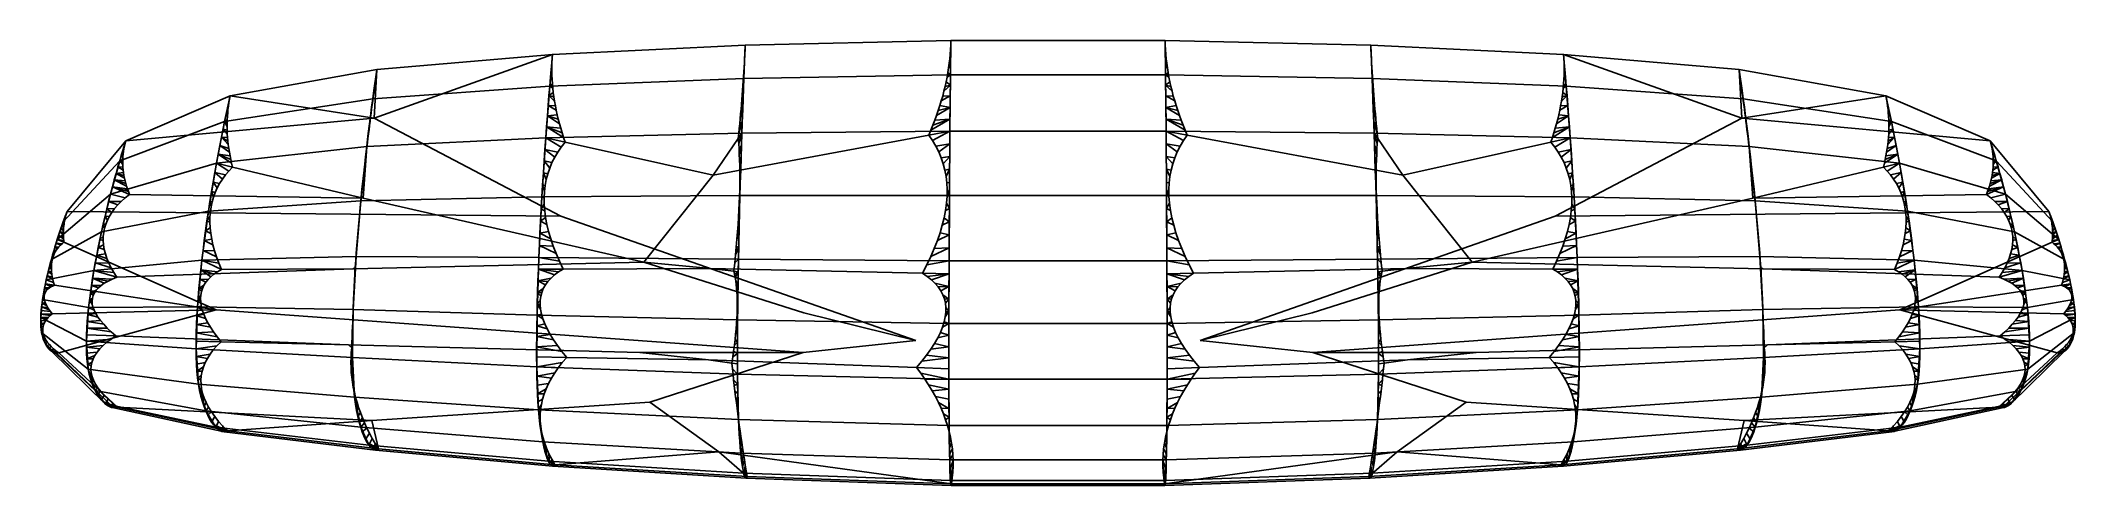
# Model space of a CAD drawing. Header units: metres. Extents: x -1431 to 1431, y -345 to 281.
import ezdxf

# ---------------------------------------------------------------- set-up
doc = ezdxf.new("R2010")
doc.units = ezdxf.units.M

msp = doc.modelspace()

# ---------------------------------------------------------------- linework, layer by layer
for p, q in [((-961.9, 172, -623.3), (-711, 261.4, -201.8)), ((-711, 261.4, -201.8), (-957.8, 240.1, -311.4)), ((-439.9, 274.4, -132.3), (-711, 261.4, -201.8)), ((-150.8, 280.9, -98.6), (-439.9, 274.4, -132.3)), ((0, 280.9, -98.6), (-150.8, 280.9, -98.6)), ((0, 280.9, -98.6), (150.8, 280.9, -98.6)), ((150.8, 280.9, -98.6), (439.9, 274.4, -132.3)), ((439.9, 274.4, -132.3), (711, 261.4, -201.8)), ((711, 261.4, -201.8), (957.8, 240.1, -311.4)), ((961.9, 172, -623.3), (711, 261.4, -201.8)), ((-957.8, 240.1, -311.4), (-1164.3, 203, -467.3)), ((-961.9, 172, -623.3), (-957.8, 240.1, -311.4)), ((957.8, 240.1, -311.4), (1164.3, 203, -467.3)), ((961.9, 172, -623.3), (957.8, 240.1, -311.4)), ((-1164.3, 203, -467.3), (-1311, 139.7, -667)), ((-961.9, 172, -623.3), (-1164.3, 203, -467.3)), ((961.9, 172, -623.3), (1164.3, 203, -467.3)), ((1164.3, 203, -467.3), (1311, 139.7, -667)), ((-961.9, 172, -623.3), (-1311, 139.7, -667)), ((-699.1, 33.7, -1372.7), (-961.9, 172, -623.3)), ((699.1, 33.7, -1372.7), (961.9, 172, -623.3)), ((961.9, 172, -623.3), (1311, 139.7, -667)), ((-485, 91.6, -429.1), (-181.7, 147.8, -92.3)), ((485, 91.6, -429.1), (181.7, 147.8, -92.3)), ((-1311, 139.7, -667), (-1393.5, 40.6, -870.3)), ((-977.1, 59.3, -668.3), (-972.7, 125, -318)), ((-485, 91.6, -429.1), (-693.1, 138, -197)), ((-485, 91.6, -429.1), (-449.8, 143.1, -137.1)), ((485, 91.6, -429.1), (449.8, 143.1, -137.1)), ((485, 91.6, -429.1), (693.1, 138, -197)), ((977.1, 59.3, -668.3), (972.7, 125, -318)), ((1311, 139.7, -667), (1393.5, 40.6, -870.3)), ((-977.1, 59.3, -668.3), (-1161.1, 102.9, -467.4)), ((-582.6, -30.9, -1114.1), (-485, 91.6, -429.1)), ((582.6, -30.9, -1114.1), (485, 91.6, -429.1)), ((977.1, 59.3, -668.3), (1161.1, 102.9, -467.4)), ((-977.1, 59.3, -668.3), (-1305.7, 64.5, -653.6)), ((-582.6, -30.9, -1114.1), (-977.1, 59.3, -668.3)), ((582.6, -30.9, -1114.1), (977.1, 59.3, -668.3)), ((977.1, 59.3, -668.3), (1305.7, 64.5, -653.6)), ((-1240.8, 39.1, -980.9), (-1393.5, 40.6, -870.3)), ((-699.1, 33.7, -1372.7), (-1240.8, 39.1, -980.9)), ((-200, -141.4, -2435.1), (-699.1, 33.7, -1372.7)), ((200, -141.4, -2435.1), (699.1, 33.7, -1372.7)), ((699.1, 33.7, -1372.7), (1240.8, 39.1, -980.9)), ((1240.8, 39.1, -980.9), (1393.5, 40.6, -870.3)), ((-1184, -97.8, -1105.2), (-1398.1, -3, -876.5)), ((1184, -97.8, -1105.2), (1398.1, -3, -876.5)), ((-991.5, -40.1, -650.2), (-1323.7, -52.2, -636.6)), ((-991.5, -40.1, -650.2), (-1176.7, -41.3, -446.6)), ((-582.6, -30.9, -1114.1), (-991.5, -40.1, -650.2)), ((-991.5, -40.1, -650.2), (-988.6, -38.5, -294.4)), ((-488.8, -39.9, -401.7), (-695.9, -40.7, -167.5)), ((-357.6, -102.4, -1962.2), (-582.6, -30.9, -1114.1)), ((-582.6, -30.9, -1114.1), (-488.8, -39.9, -401.7)), ((-488.8, -39.9, -401.7), (-190.7, -46.5, -60.3)), ((-488.8, -39.9, -401.7), (-455.9, -43.6, -108.9)), ((488.8, -39.9, -401.7), (190.7, -46.5, -60.3)), ((357.6, -102.4, -1962.2), (582.6, -30.9, -1114.1)), ((488.8, -39.9, -401.7), (455.9, -43.6, -108.9)), ((582.6, -30.9, -1114.1), (488.8, -39.9, -401.7)), ((488.8, -39.9, -401.7), (695.9, -40.7, -167.5)), ((582.6, -30.9, -1114.1), (991.5, -40.1, -650.2)), ((991.5, -40.1, -650.2), (988.6, -38.5, -294.4)), ((991.5, -40.1, -650.2), (1176.7, -41.3, -446.6)), ((991.5, -40.1, -650.2), (1323.7, -52.2, -636.6)), ((-1184, -97.8, -1105.2), (-1411.5, -63.5, -874.6)), ((1184, -97.8, -1105.2), (1411.5, -63.5, -874.6)), ((-1184, -97.8, -1105.2), (-1414.8, -103.5, -875.6)), ((-1184, -97.8, -1105.2), (-1405.5, -158.7, -867)), ((-358.4, -158.1, -1961.1), (-1184, -97.8, -1105.2)), ((-200, -141.4, -2435.1), (-357.6, -102.4, -1962.2)), ((200, -141.4, -2435.1), (357.6, -102.4, -1962.2)), ((358.4, -158.1, -1961.1), (1184, -97.8, -1105.2)), ((1184, -97.8, -1105.2), (1405.5, -158.7, -867)), ((1184, -97.8, -1105.2), (1414.8, -103.5, -875.6)), ((-997.7, -147.4, -640.7), (-1325, -134.7, -630.7)), ((-997.7, -147.4, -640.7), (-1177.1, -142.9, -444.8)), ((-200, -141.4, -2435.1), (-358.4, -158.1, -1961.1)), ((200, -141.4, -2435.1), (358.4, -158.1, -1961.1)), ((997.7, -147.4, -640.7), (1325, -134.7, -630.7)), ((997.7, -147.4, -640.7), (1177.1, -142.9, -444.8)), ((-1405.5, -158.7, -867), (-1417.6, -154.6, -863.6)), ((-1328.1, -235.8, -655.4), (-1408.8, -159.1, -866.1)), ((-1322.7, -235, -659), (-1405.5, -158.7, -867)), ((-588.3, -157.9, -1101), (-997.7, -147.4, -640.7)), ((-997.7, -147.4, -640.7), (-993.2, -151.5, -295.4)), ((-491.5, -168.3, -391.5), (-691, -165.1, -166.5)), ((-358.4, -158.1, -1961.1), (-588.3, -157.9, -1101)), ((-588.3, -157.9, -1101), (-491.5, -168.3, -391.5)), ((-358.4, -158.1, -1961.1), (-574.3, -228.1, -1141.4)), ((-491.5, -168.3, -391.5), (-199.2, -179.2, -60.6)), ((-491.5, -168.3, -391.5), (-458.7, -173.1, -111.6)), ((491.5, -168.3, -391.5), (199.2, -179.2, -60.6)), ((358.4, -158.1, -1961.1), (588.3, -157.9, -1101)), ((358.4, -158.1, -1961.1), (574.3, -228.1, -1141.4)), ((491.5, -168.3, -391.5), (458.7, -173.1, -111.6)), ((588.3, -157.9, -1101), (491.5, -168.3, -391.5)), ((491.5, -168.3, -391.5), (691, -165.1, -166.5)), ((588.3, -157.9, -1101), (997.7, -147.4, -640.7)), ((997.7, -147.4, -640.7), (993.2, -151.5, -295.4)), ((1322.7, -235, -659), (1405.5, -158.7, -867)), ((1328.1, -235.8, -655.4), (1408.8, -159.1, -866.1)), ((1405.5, -158.7, -867), (1417.6, -154.6, -863.6)), ((-1322.7, -235, -659), (-1342.9, -227.7, -645.3)), ((-574.3, -228.1, -1141.4), (-964.9, -253.7, -691.1)), ((-574.3, -228.1, -1141.4), (-477.2, -297.8, -477.1)), ((574.3, -228.1, -1141.4), (477.2, -297.8, -477.1)), ((574.3, -228.1, -1141.4), (964.9, -253.7, -691.1)), ((1322.7, -235, -659), (1342.9, -227.7, -645.3)), ((-1172.9, -269.7, -456.3), (-1328.1, -235.8, -655.4)), ((-1167.7, -268.4, -463), (-1322.7, -235, -659)), ((-964.9, -253.7, -691.1), (-1322.7, -235, -659)), ((-964.9, -253.7, -691.1), (-1167.7, -268.4, -463)), ((-964.9, -253.7, -691.1), (-955.9, -293.8, -315.4)), ((964.9, -253.7, -691.1), (955.9, -293.8, -315.4)), ((964.9, -253.7, -691.1), (1322.7, -235, -659)), ((964.9, -253.7, -691.1), (1167.7, -268.4, -463)), ((1167.7, -268.4, -463), (1322.7, -235, -659)), ((1172.9, -269.7, -456.3), (1328.1, -235.8, -655.4)), ((-1167.7, -268.4, -463), (-1187.5, -260, -437.9)), ((-960.1, -295.4, -306.5), (-1172.9, -269.7, -456.3)), ((-955.9, -293.8, -315.4), (-1167.7, -268.4, -463)), ((-955.9, -293.8, -315.4), (-971.7, -285, -281.4)), ((955.9, -293.8, -315.4), (1167.7, -268.4, -463)), ((955.9, -293.8, -315.4), (971.7, -285, -281.4)), ((960.1, -295.4, -306.5), (1172.9, -269.7, -456.3)), ((1167.7, -268.4, -463), (1187.5, -260, -437.9)), ((-710.4, -318.2, -204), (-960.1, -295.4, -306.5)), ((-707.6, -316.3, -214.6), (-955.9, -293.8, -315.4)), ((-707.6, -316.3, -214.6), (-718.4, -307.4, -174.1)), ((-477.2, -297.8, -477.1), (-707.6, -316.3, -214.6)), ((-477.2, -297.8, -477.1), (-149.9, -342.9, -125.4)), ((-477.2, -297.8, -477.1), (-437.2, -332.7, -153.3)), ((477.2, -297.8, -477.1), (149.9, -342.9, -125.4)), ((477.2, -297.8, -477.1), (437.2, -332.7, -153.3)), ((477.2, -297.8, -477.1), (707.6, -316.3, -214.6)), ((707.6, -316.3, -214.6), (955.9, -293.8, -315.4)), ((707.6, -316.3, -214.6), (718.4, -307.4, -174.1)), ((710.4, -318.2, -204), (960.1, -295.4, -306.5)), ((-438.7, -334.8, -141.5), (-710.4, -318.2, -204)), ((-437.2, -332.7, -153.3), (-707.6, -316.3, -214.6)), ((-437.2, -332.7, -153.3), (-442.9, -323.8, -108.1)), ((-150.3, -345.1, -112.9), (-438.7, -334.8, -141.5)), ((-149.9, -342.9, -125.4), (-437.2, -332.7, -153.3)), ((-149.9, -342.9, -125.4), (-151.5, -334.1, -77.3)), ((0, -342.9, -125.4), (-149.9, -342.9, -125.4)), ((0, -342.9, -125.4), (149.9, -342.9, -125.4)), ((149.9, -342.9, -125.4), (437.2, -332.7, -153.3)), ((149.9, -342.9, -125.4), (151.5, -334.1, -77.3)), ((150.3, -345.1, -112.9), (438.7, -334.8, -141.5)), ((437.2, -332.7, -153.3), (707.6, -316.3, -214.6)), ((437.2, -332.7, -153.3), (442.9, -323.8, -108.1)), ((438.7, -334.8, -141.5), (710.4, -318.2, -204)), ((0, -345.1, -112.9), (-150.3, -345.1, -112.9)), ((0, -345.1, -112.9), (150.3, -345.1, -112.9))]:
    msp.add_line(p, q)
for points in [[(-711, 261.4, -201.8), (-711.4, 257.3, -200.3), (-712.1, 249.8, -197.8), (-712.9, 240.3, -194.7), (-713.9, 229.3, -191.2), (-714.9, 217, -187.3), (-716, 203.8, -183.3), (-717.1, 189.8, -179.2), (-718.2, 175.1, -175), (-719.3, 159.8, -170.7), (-720.5, 144.1, -166.5), (-721.6, 127.9, -162.3), (-722.7, 111.5, -158.2), (-723.8, 94.7, -154.2), (-724.8, 77.9, -150.3), (-725.8, 60.9, -146.6), (-726.8, 43.8, -143), (-727.7, 26.7, -139.6), (-728.6, 9.7, -136.4), (-729.4, -7.3, -133.4), (-730.1, -24.2, -130.6), (-730.8, -40.9, -128.1), (-731.4, -57.4, -125.9), (-731.9, -73.6, -123.9), (-732.3, -89.6, -122.2), (-732.7, -105.3, -120.9), (-733, -120.7, -119.9), (-733.2, -135.6, -119.2), (-733.3, -150.2, -118.8), (-733.3, -164.4, -118.8), (-733.2, -178.1, -119.2), (-733, -191.3, -120), (-732.7, -204, -121.1), (-732.2, -216.1, -122.7), (-731.6, -227.7, -125), (-730.8, -238.7, -128), (-729.8, -249.1, -131.6), (-728.7, -258.9, -135.7), (-727.5, -268, -140.3), (-726.2, -276.4, -145.3), (-724.7, -284, -150.7), (-723.2, -291, -156.3), (-721.7, -297.2, -162.1), (-720.1, -302.7, -168.1), (-718.4, -307.4, -174.1), (-716.8, -311.2, -180.2), (-715.2, -314.2, -186.2), (-713.5, -316.4, -192.3), (-712, -317.7, -198.1), (-710.4, -318.2, -204), (-708.9, -317.7, -209.7), (-707.6, -316.3, -214.6)], [(-693.1, 138, -197), (-695.3, 144.5, -195.7), (-697.4, 151.1, -194.6), (-699.3, 157.5, -193.6), (-701.1, 164, -192.8), (-702.8, 170.4, -192.2), (-704.3, 176.7, -191.7), (-705.7, 183.1, -191.4), (-706.9, 189.3, -191.2), (-708, 195.6, -191.2), (-709, 201.8, -191.4), (-709.8, 207.9, -191.7), (-710.5, 214, -192.2), (-711.1, 220.1, -192.8), (-711.5, 226.1, -193.6), (-711.7, 232.1, -194.6), (-711.9, 238.1, -195.7), (-711.9, 244, -197), (-711.7, 249.8, -198.4), (-711.4, 255.7, -200), (-711, 261.4, -201.8)], [(-439.9, 274.4, -132.3), (-440.1, 270, -130.8), (-440.4, 262, -128.1), (-440.8, 252, -124.7), (-441.3, 240.4, -120.9), (-441.8, 227.5, -116.8), (-442.4, 213.6, -112.5), (-442.9, 198.8, -108.1), (-443.5, 183.3, -103.6), (-444.1, 167.2, -99), (-444.6, 150.6, -94.5), (-445.2, 133.5, -90), (-445.8, 116.2, -85.7), (-446.3, 98.6, -81.4), (-446.8, 80.8, -77.3), (-447.3, 62.9, -73.3), (-447.8, 44.9, -69.5), (-448.2, 26.9, -65.9), (-448.7, 8.9, -62.6), (-449.1, -9, -59.4), (-449.4, -26.7, -56.6), (-449.8, -44.3, -54), (-450, -61.7, -51.7), (-450.3, -78.8, -49.7), (-450.5, -95.6, -48), (-450.7, -112.1, -46.7), (-450.8, -128.3, -45.7), (-450.9, -144, -45.1), (-450.9, -159.3, -44.9), (-450.9, -174.2, -45.1), (-450.8, -188.6, -45.7), (-450.7, -202.5, -46.6), (-450.5, -215.8, -48), (-450.3, -228.6, -50), (-449.9, -240.7, -52.7), (-449.5, -252.2, -56.1), (-449, -263.1, -60.2), (-448.4, -273.3, -64.9), (-447.7, -282.8, -70.1), (-447, -291.6, -75.8), (-446.2, -299.6, -81.8), (-445.4, -306.9, -88.2), (-444.6, -313.3, -94.7), (-443.8, -319, -101.4), (-442.9, -323.8, -108.1), (-442.1, -327.8, -115), (-441.2, -330.9, -121.6), (-440.3, -333.1, -128.5), (-439.5, -334.4, -134.9), (-438.7, -334.8, -141.5), (-437.9, -334.2, -147.8), (-437.2, -332.7, -153.3)], [(-449.8, 143.1, -137.1), (-449, 150.1, -134.7), (-448.3, 157.1, -132.6), (-447.7, 164, -130.7), (-447, 170.9, -129), (-446.4, 177.7, -127.6), (-445.8, 184.5, -126.3), (-445.2, 191.2, -125.3), (-444.6, 197.9, -124.5), (-444.1, 204.6, -124), (-443.6, 211.2, -123.6), (-443.1, 217.7, -123.5), (-442.6, 224.2, -123.6), (-442.2, 230.6, -123.9), (-441.8, 237, -124.4), (-441.4, 243.4, -125.2), (-441.1, 249.7, -126.2), (-440.7, 255.9, -127.4), (-440.4, 262.1, -128.8), (-440.1, 268.3, -130.5), (-439.9, 274.4, -132.3)], [(-181.7, 147.8, -92.3), (-178.8, 154.8, -90.9), (-176, 161.8, -89.7), (-173.3, 168.8, -88.8), (-170.8, 175.7, -87.9), (-168.4, 182.5, -87.3), (-166.2, 189.4, -86.8), (-164.2, 196.2, -86.5), (-162.2, 202.9, -86.4), (-160.5, 209.6, -86.5), (-158.8, 216.3, -86.7), (-157.4, 222.9, -87.1), (-156, 229.5, -87.7), (-154.9, 236.1, -88.4), (-153.8, 242.6, -89.4), (-153, 249.1, -90.5), (-152.2, 255.5, -91.8), (-151.6, 261.9, -93.2), (-151.2, 268.3, -94.8), (-150.9, 274.6, -96.7), (-150.8, 280.9, -98.6)], [(-150.8, 280.9, -98.6), (-150.8, 276.3, -97), (-150.9, 268.2, -94.2), (-151, 257.9, -90.7), (-151.1, 245.9, -86.7), (-151.3, 232.6, -82.5), (-151.4, 218.3, -78), (-151.6, 203, -73.3), (-151.7, 187, -68.6), (-151.9, 170.4, -63.9), (-152, 153.3, -59.2), (-152.2, 135.8, -54.6), (-152.3, 117.9, -50.1), (-152.5, 99.8, -45.7), (-152.6, 81.4, -41.4), (-152.7, 63, -37.3), (-152.8, 44.5, -33.4), (-153, 26, -29.7), (-153.1, 7.5, -26.3), (-153.2, -10.9, -23.1), (-153.3, -29.2, -20.2), (-153.3, -47.3, -17.5), (-153.4, -65.2, -15.2), (-153.5, -82.8, -13.2), (-153.5, -100.1, -11.6), (-153.6, -117.1, -10.3), (-153.6, -133.7, -9.4), (-153.6, -149.9, -8.8), (-153.6, -165.6, -8.7), (-153.6, -180.9, -9), (-153.6, -195.7, -9.7), (-153.6, -209.9, -10.9), (-153.5, -223.6, -12.5), (-153.4, -236.7, -14.6), (-153.3, -249.2, -17.6), (-153.2, -261, -21.3), (-153.1, -272.1, -25.8), (-152.9, -282.6, -30.9), (-152.7, -292.3, -36.5), (-152.6, -301.2, -42.6), (-152.3, -309.4, -49.1), (-152.1, -316.8, -55.9), (-151.9, -323.4, -62.9), (-151.7, -329.2, -70.1), (-151.5, -334.1, -77.3), (-151.2, -338.1, -84.6), (-151, -341.3, -91.7), (-150.8, -343.5, -99), (-150.5, -344.7, -105.9), (-150.3, -345.1, -112.9), (-150.1, -344.4, -119.6), (-149.9, -342.9, -125.4)], [(150.8, 280.9, -98.6), (150.8, 276.3, -97), (150.9, 268.2, -94.2), (151, 257.9, -90.7), (151.1, 245.9, -86.7), (151.3, 232.6, -82.5), (151.4, 218.3, -78), (151.6, 203, -73.3), (151.7, 187, -68.6), (151.9, 170.4, -63.9), (152, 153.3, -59.2), (152.2, 135.8, -54.6), (152.3, 117.9, -50.1), (152.5, 99.8, -45.7), (152.6, 81.4, -41.4), (152.7, 63, -37.3), (152.8, 44.5, -33.4), (153, 26, -29.7), (153.1, 7.5, -26.3), (153.2, -10.9, -23.1), (153.3, -29.2, -20.2), (153.3, -47.3, -17.5), (153.4, -65.2, -15.2), (153.5, -82.8, -13.2), (153.5, -100.1, -11.6), (153.6, -117.1, -10.3), (153.6, -133.7, -9.4), (153.6, -149.9, -8.8), (153.6, -165.6, -8.7), (153.6, -180.9, -9), (153.6, -195.7, -9.7), (153.6, -209.9, -10.9), (153.5, -223.6, -12.5), (153.4, -236.7, -14.6), (153.3, -249.2, -17.6), (153.2, -261, -21.3), (153.1, -272.1, -25.8), (152.9, -282.6, -30.9), (152.7, -292.3, -36.5), (152.6, -301.2, -42.6), (152.3, -309.4, -49.1), (152.1, -316.8, -55.9), (151.9, -323.4, -62.9), (151.7, -329.2, -70.1), (151.5, -334.1, -77.3), (151.2, -338.1, -84.6), (151, -341.3, -91.7), (150.8, -343.5, -99), (150.5, -344.7, -105.9), (150.3, -345.1, -112.9), (150.1, -344.4, -119.6), (149.9, -342.9, -125.4)], [(181.7, 147.8, -92.3), (178.8, 154.8, -90.9), (176, 161.8, -89.7), (173.3, 168.8, -88.8), (170.8, 175.7, -87.9), (168.4, 182.5, -87.3), (166.2, 189.4, -86.8), (164.2, 196.2, -86.5), (162.2, 202.9, -86.4), (160.5, 209.6, -86.5), (158.8, 216.3, -86.7), (157.4, 222.9, -87.1), (156, 229.5, -87.7), (154.9, 236.1, -88.4), (153.8, 242.6, -89.4), (153, 249.1, -90.5), (152.2, 255.5, -91.8), (151.6, 261.9, -93.2), (151.2, 268.3, -94.8), (150.9, 274.6, -96.7), (150.8, 280.9, -98.6)], [(439.9, 274.4, -132.3), (440.1, 270, -130.8), (440.4, 262, -128.1), (440.8, 252, -124.7), (441.3, 240.4, -120.9), (441.8, 227.5, -116.8), (442.4, 213.6, -112.5), (442.9, 198.8, -108.1), (443.5, 183.3, -103.6), (444.1, 167.2, -99), (444.6, 150.6, -94.5), (445.2, 133.5, -90), (445.8, 116.2, -85.7), (446.3, 98.6, -81.4), (446.8, 80.8, -77.3), (447.3, 62.9, -73.3), (447.8, 44.9, -69.5), (448.2, 26.9, -65.9), (448.7, 8.9, -62.6), (449.1, -9, -59.4), (449.4, -26.7, -56.6), (449.8, -44.3, -54), (450, -61.7, -51.7), (450.3, -78.8, -49.7), (450.5, -95.6, -48), (450.7, -112.1, -46.7), (450.8, -128.3, -45.7), (450.9, -144, -45.1), (450.9, -159.3, -44.9), (450.9, -174.2, -45.1), (450.8, -188.6, -45.7), (450.7, -202.5, -46.6), (450.5, -215.8, -48), (450.3, -228.6, -50), (449.9, -240.7, -52.7), (449.5, -252.2, -56.1), (449, -263.1, -60.2), (448.4, -273.3, -64.9), (447.7, -282.8, -70.1), (447, -291.6, -75.8), (446.2, -299.6, -81.8), (445.4, -306.9, -88.2), (444.6, -313.3, -94.7), (443.8, -319, -101.4), (442.9, -323.8, -108.1), (442.1, -327.8, -115), (441.2, -330.9, -121.6), (440.3, -333.1, -128.5), (439.5, -334.4, -134.9), (438.7, -334.8, -141.5), (437.9, -334.2, -147.8), (437.2, -332.7, -153.3)], [(449.8, 143.1, -137.1), (449, 150.1, -134.7), (448.3, 157.1, -132.6), (447.7, 164, -130.7), (447, 170.9, -129), (446.4, 177.7, -127.6), (445.8, 184.5, -126.3), (445.2, 191.2, -125.3), (444.6, 197.9, -124.5), (444.1, 204.6, -124), (443.6, 211.2, -123.6), (443.1, 217.7, -123.5), (442.6, 224.2, -123.6), (442.2, 230.6, -123.9), (441.8, 237, -124.4), (441.4, 243.4, -125.2), (441.1, 249.7, -126.2), (440.7, 255.9, -127.4), (440.4, 262.1, -128.8), (440.1, 268.3, -130.5), (439.9, 274.4, -132.3)], [(693.1, 138, -197), (695.3, 144.5, -195.7), (697.4, 151.1, -194.6), (699.3, 157.5, -193.6), (701.1, 164, -192.8), (702.8, 170.4, -192.2), (704.3, 176.7, -191.7), (705.7, 183.1, -191.4), (706.9, 189.3, -191.2), (708, 195.6, -191.2), (709, 201.8, -191.4), (709.8, 207.9, -191.7), (710.5, 214, -192.2), (711.1, 220.1, -192.8), (711.5, 226.1, -193.6), (711.7, 232.1, -194.6), (711.9, 238.1, -195.7), (711.9, 244, -197), (711.7, 249.8, -198.4), (711.4, 255.7, -200), (711, 261.4, -201.8)], [(711, 261.4, -201.8), (711.4, 257.3, -200.3), (712.1, 249.8, -197.8), (712.9, 240.3, -194.7), (713.9, 229.3, -191.2), (714.9, 217, -187.3), (716, 203.8, -183.3), (717.1, 189.8, -179.2), (718.2, 175.1, -175), (719.3, 159.8, -170.7), (720.5, 144.1, -166.5), (721.6, 127.9, -162.3), (722.7, 111.5, -158.2), (723.8, 94.7, -154.2), (724.8, 77.9, -150.3), (725.8, 60.9, -146.6), (726.8, 43.8, -143), (727.7, 26.7, -139.6), (728.6, 9.7, -136.4), (729.4, -7.3, -133.4), (730.1, -24.2, -130.6), (730.8, -40.9, -128.1), (731.4, -57.4, -125.9), (731.9, -73.6, -123.9), (732.3, -89.6, -122.2), (732.7, -105.3, -120.9), (733, -120.7, -119.9), (733.2, -135.6, -119.2), (733.3, -150.2, -118.8), (733.3, -164.4, -118.8), (733.2, -178.1, -119.2), (733, -191.3, -120), (732.7, -204, -121.1), (732.2, -216.1, -122.7), (731.6, -227.7, -125), (730.8, -238.7, -128), (729.8, -249.1, -131.6), (728.7, -258.9, -135.7), (727.5, -268, -140.3), (726.2, -276.4, -145.3), (724.7, -284, -150.7), (723.2, -291, -156.3), (721.7, -297.2, -162.1), (720.1, -302.7, -168.1), (718.4, -307.4, -174.1), (716.8, -311.2, -180.2), (715.2, -314.2, -186.2), (713.5, -316.4, -192.3), (712, -317.7, -198.1), (710.4, -318.2, -204), (708.9, -317.7, -209.7), (707.6, -316.3, -214.6)], [(-957.8, 240.1, -311.4), (-958.4, 236.2, -310.2), (-959.4, 229.3, -308), (-960.7, 220.6, -305.2), (-962.1, 210.5, -302.1), (-963.7, 199.2, -298.8), (-965.3, 187.1, -295.2), (-967, 174.2, -291.6), (-968.7, 160.7, -287.8), (-970.5, 146.6, -284.1), (-972.2, 132.1, -280.3), (-973.9, 117.2, -276.6), (-975.6, 102.1, -273), (-977.3, 86.7, -269.4), (-978.9, 71.2, -265.9), (-980.4, 55.5, -262.5), (-981.9, 39.8, -259.3), (-983.3, 24, -256.3), (-984.7, 8.3, -253.4), (-986, -7.3, -250.6), (-987.1, -22.8, -248.1), (-988.2, -38.2, -245.8), (-989.2, -53.4, -243.7), (-990, -68.4, -241.9), (-990.7, -83.2, -240.3), (-991.4, -97.7, -239), (-991.8, -111.8, -237.9), (-992.2, -125.7, -237.2), (-992.4, -139.1, -236.7), (-992.5, -152.2, -236.5), (-992.4, -164.9, -236.7), (-992.2, -177.1, -237.2), (-991.8, -188.8, -238), (-991.3, -200.1, -239.2), (-990.4, -210.8, -241), (-989.3, -221, -243.4), (-988, -230.6, -246.3), (-986.4, -239.7, -249.6), (-984.7, -248.2, -253.4), (-982.8, -256, -257.5), (-980.7, -263.2, -261.9), (-978.6, -269.7, -266.6), (-976.3, -275.5, -271.4), (-974, -280.6, -276.4), (-971.7, -285, -281.4), (-969.3, -288.7, -286.5), (-967, -291.5, -291.5), (-964.6, -293.6, -296.7), (-962.4, -294.9, -301.5), (-960.1, -295.4, -306.5), (-957.9, -295, -311.3), (-955.9, -293.8, -315.4)], [(-972.7, 125, -318), (-971.9, 131.2, -315.8), (-971.2, 137.4, -313.8), (-970.5, 143.5, -312), (-969.7, 149.5, -310.4), (-969, 155.5, -309), (-968.2, 161.5, -307.8), (-967.5, 167.4, -306.8), (-966.8, 173.2, -306), (-966, 179, -305.4), (-965.3, 184.8, -305), (-964.5, 190.5, -304.7), (-963.8, 196.2, -304.7), (-963, 201.9, -304.8), (-962.3, 207.5, -305.2), (-961.5, 213, -305.8), (-960.8, 218.5, -306.5), (-960, 224, -307.4), (-959.3, 229.4, -308.6), (-958.5, 234.7, -309.9), (-957.8, 240.1, -311.4)], [(957.8, 240.1, -311.4), (958.4, 236.2, -310.2), (959.4, 229.3, -308), (960.7, 220.6, -305.2), (962.1, 210.5, -302.1), (963.7, 199.2, -298.8), (965.3, 187.1, -295.2), (967, 174.2, -291.6), (968.7, 160.7, -287.8), (970.5, 146.6, -284.1), (972.2, 132.1, -280.3), (973.9, 117.2, -276.6), (975.6, 102.1, -273), (977.3, 86.7, -269.4), (978.9, 71.2, -265.9), (980.4, 55.5, -262.5), (981.9, 39.8, -259.3), (983.3, 24, -256.3), (984.7, 8.3, -253.4), (986, -7.3, -250.6), (987.1, -22.8, -248.1), (988.2, -38.2, -245.8), (989.2, -53.4, -243.7), (990, -68.4, -241.9), (990.7, -83.2, -240.3), (991.4, -97.7, -239), (991.8, -111.8, -237.9), (992.2, -125.7, -237.2), (992.4, -139.1, -236.7), (992.5, -152.2, -236.5), (992.4, -164.9, -236.7), (992.2, -177.1, -237.2), (991.8, -188.8, -238), (991.3, -200.1, -239.2), (990.4, -210.8, -241), (989.3, -221, -243.4), (988, -230.6, -246.3), (986.4, -239.7, -249.6), (984.7, -248.2, -253.4), (982.8, -256, -257.5), (980.7, -263.2, -261.9), (978.6, -269.7, -266.6), (976.3, -275.5, -271.4), (974, -280.6, -276.4), (971.7, -285, -281.4), (969.3, -288.7, -286.5), (967, -291.5, -291.5), (964.6, -293.6, -296.7), (962.4, -294.9, -301.5), (960.1, -295.4, -306.5), (957.9, -295, -311.3), (955.9, -293.8, -315.4)], [(972.7, 125, -318), (971.9, 131.2, -315.8), (971.2, 137.4, -313.8), (970.5, 143.5, -312), (969.7, 149.5, -310.4), (969, 155.5, -309), (968.2, 161.5, -307.8), (967.5, 167.4, -306.8), (966.8, 173.2, -306), (966, 179, -305.4), (965.3, 184.8, -305), (964.5, 190.5, -304.7), (963.8, 196.2, -304.7), (963, 201.9, -304.8), (962.3, 207.5, -305.2), (961.5, 213, -305.8), (960.8, 218.5, -306.5), (960, 224, -307.4), (959.3, 229.4, -308.6), (958.5, 234.7, -309.9), (957.8, 240.1, -311.4)], [(-1164.3, 203, -467.3), (-1165.1, 199.7, -466.3), (-1166.4, 193.6, -464.6), (-1168.1, 185.9, -462.4), (-1170, 177.1, -460), (-1172.1, 167.2, -457.4), (-1174.3, 156.5, -454.6), (-1176.6, 145.2, -451.7), (-1178.9, 133.3, -448.7), (-1181.3, 121, -445.8), (-1183.6, 108.3, -442.8), (-1185.9, 95.2, -439.8), (-1188.2, 81.9, -436.9), (-1190.5, 68.4, -434), (-1192.7, 54.7, -431.3), (-1194.8, 41, -428.6), (-1196.9, 27.1, -426), (-1198.8, 13.3, -423.5), (-1200.7, -0.5, -421.1), (-1202.4, -14.3, -418.9), (-1204.1, -28, -416.8), (-1205.6, -41.5, -414.9), (-1207, -54.9, -413.1), (-1208.2, -68.1, -411.5), (-1209.3, -81.1, -410.2), (-1210.2, -93.9, -409), (-1211, -106.3, -408), (-1211.6, -118.5, -407.3), (-1212, -130.4, -406.7), (-1212.2, -142, -406.4), (-1212.3, -153.1, -406.4), (-1212.1, -163.9, -406.6), (-1211.8, -174.3, -407), (-1211.2, -184.3, -407.7), (-1210.3, -193.8, -408.9), (-1209, -202.8, -410.6), (-1207.4, -211.4, -412.6), (-1205.5, -219.5, -414.9), (-1203.4, -227, -417.6), (-1201.1, -234, -420.6), (-1198.6, -240.4, -423.7), (-1195.9, -246.2, -427.1), (-1193.2, -251.5, -430.6), (-1190.4, -256.1, -434.2), (-1187.5, -260, -437.9), (-1184.5, -263.4, -441.6), (-1181.7, -266, -445.2), (-1178.7, -267.9, -449.1), (-1175.8, -269.1, -452.6), (-1172.9, -269.7, -456.3), (-1170.1, -269.4, -459.9), (-1167.7, -268.4, -463)], [(-1161.1, 102.9, -467.4), (-1162.3, 108.3, -466.2), (-1163.5, 113.6, -465.1), (-1164.5, 118.8, -464.1), (-1165.4, 124.1, -463.3), (-1166.2, 129.3, -462.6), (-1166.9, 134.5, -462), (-1167.5, 139.6, -461.6), (-1167.9, 144.7, -461.2), (-1168.3, 149.7, -461), (-1168.5, 154.8, -461), (-1168.6, 159.7, -461), (-1168.6, 164.7, -461.2), (-1168.4, 169.6, -461.5), (-1168.2, 174.5, -462), (-1167.8, 179.3, -462.5), (-1167.4, 184.1, -463.2), (-1166.8, 188.9, -464.1), (-1166.1, 193.7, -465), (-1165.2, 198.4, -466.1), (-1164.3, 203, -467.3)], [(1161.1, 102.9, -467.4), (1162.3, 108.3, -466.2), (1163.5, 113.6, -465.1), (1164.5, 118.8, -464.1), (1165.4, 124.1, -463.3), (1166.2, 129.3, -462.6), (1166.9, 134.5, -462), (1167.5, 139.6, -461.6), (1167.9, 144.7, -461.2), (1168.3, 149.7, -461), (1168.5, 154.8, -461), (1168.6, 159.7, -461), (1168.6, 164.7, -461.2), (1168.4, 169.6, -461.5), (1168.2, 174.5, -462), (1167.8, 179.3, -462.5), (1167.4, 184.1, -463.2), (1166.8, 188.9, -464.1), (1166.1, 193.7, -465), (1165.2, 198.4, -466.1), (1164.3, 203, -467.3)], [(1164.3, 203, -467.3), (1165.1, 199.7, -466.3), (1166.4, 193.6, -464.6), (1168.1, 185.9, -462.4), (1170, 177.1, -460), (1172.1, 167.2, -457.4), (1174.3, 156.5, -454.6), (1176.6, 145.2, -451.7), (1178.9, 133.3, -448.7), (1181.3, 121, -445.8), (1183.6, 108.3, -442.8), (1185.9, 95.2, -439.8), (1188.2, 81.9, -436.9), (1190.5, 68.4, -434), (1192.7, 54.7, -431.3), (1194.8, 41, -428.6), (1196.9, 27.1, -426), (1198.8, 13.3, -423.5), (1200.7, -0.5, -421.1), (1202.4, -14.3, -418.9), (1204.1, -28, -416.8), (1205.6, -41.5, -414.9), (1207, -54.9, -413.1), (1208.2, -68.1, -411.5), (1209.3, -81.1, -410.2), (1210.2, -93.9, -409), (1211, -106.3, -408), (1211.6, -118.5, -407.3), (1212, -130.4, -406.7), (1212.2, -142, -406.4), (1212.3, -153.1, -406.4), (1212.1, -163.9, -406.6), (1211.8, -174.3, -407), (1211.2, -184.3, -407.7), (1210.3, -193.8, -408.9), (1209, -202.8, -410.6), (1207.4, -211.4, -412.6), (1205.5, -219.5, -414.9), (1203.4, -227, -417.6), (1201.1, -234, -420.6), (1198.6, -240.4, -423.7), (1195.9, -246.2, -427.1), (1193.2, -251.5, -430.6), (1190.4, -256.1, -434.2), (1187.5, -260, -437.9), (1184.5, -263.4, -441.6), (1181.7, -266, -445.2), (1178.7, -267.9, -449.1), (1175.8, -269.1, -452.6), (1172.9, -269.7, -456.3), (1170.1, -269.4, -459.9), (1167.7, -268.4, -463)], [(-190.7, -46.5, -60.3), (-184.5, -34.7, -55.3), (-179, -23.1, -50.9), (-174, -11.7, -47.2), (-169.6, -0.5, -44.3), (-165.9, 10.4, -42), (-162.7, 21.1, -40.4), (-160.1, 31.6, -39.6), (-158.2, 41.9, -39.4), (-156.8, 51.9, -40), (-156.1, 61.8, -41.2), (-155.9, 71.4, -43.2), (-156.4, 80.7, -45.8), (-157.4, 89.9, -49.2), (-159.1, 98.8, -53.2), (-161.4, 107.6, -58), (-164.2, 116.1, -63.4), (-167.7, 124.3, -69.6), (-171.8, 132.4, -76.4), (-176.5, 140.2, -84), (-181.7, 147.8, -92.3)], [(190.7, -46.5, -60.3), (184.5, -34.7, -55.3), (179, -23.1, -50.9), (174, -11.7, -47.2), (169.6, -0.5, -44.3), (165.9, 10.4, -42), (162.7, 21.1, -40.4), (160.1, 31.6, -39.6), (158.2, 41.9, -39.4), (156.8, 51.9, -40), (156.1, 61.8, -41.2), (155.9, 71.4, -43.2), (156.4, 80.7, -45.8), (157.4, 89.9, -49.2), (159.1, 98.8, -53.2), (161.4, 107.6, -58), (164.2, 116.1, -63.4), (167.7, 124.3, -69.6), (171.8, 132.4, -76.4), (176.5, 140.2, -84), (181.7, 147.8, -92.3)], [(-1311, 139.7, -667), (-1311.8, 137.1, -666.4), (-1313.3, 132.3, -665.3), (-1315.2, 126.3, -664.1), (-1317.4, 119.3, -662.6), (-1319.7, 111.5, -661.1), (-1322.1, 103.1, -659.4), (-1324.7, 94.1, -657.7), (-1327.3, 84.8, -655.9), (-1329.9, 75, -654.1), (-1332.5, 65, -652.3), (-1335.2, 54.7, -650.6), (-1337.8, 44.1, -648.8), (-1340.3, 33.5, -647.1), (-1342.8, 22.7, -645.4), (-1345.2, 11.8, -643.7), (-1347.6, 0.9, -642.1), (-1349.9, -10.1, -640.6), (-1352, -21, -639.2), (-1354.1, -31.9, -637.8), (-1356, -42.7, -636.5), (-1357.8, -53.4, -635.2), (-1359.4, -64, -634.1), (-1360.9, -74.5, -633.1), (-1362.3, -84.8, -632.2), (-1363.5, -94.9, -631.4), (-1364.5, -104.8, -630.7), (-1365.3, -114.5, -630.2), (-1365.9, -123.9, -629.7), (-1366.4, -133.1, -629.4), (-1366.6, -142, -629.3), (-1366.6, -150.6, -629.2), (-1366.5, -158.8, -629.4), (-1366, -166.8, -629.7), (-1365.2, -174.4, -630.2), (-1364.1, -181.6, -631), (-1362.6, -188.5, -632), (-1360.8, -194.9, -633.2), (-1358.8, -201, -634.6), (-1356.5, -206.6, -636.1), (-1354, -211.8, -637.8), (-1351.4, -216.5, -639.6), (-1348.6, -220.7, -641.4), (-1345.8, -224.5, -643.4), (-1342.9, -227.7, -645.3), (-1339.9, -230.5, -647.4), (-1337, -232.6, -649.3), (-1333.9, -234.3, -651.4), (-1331.1, -235.3, -653.3), (-1328.1, -235.8, -655.4), (-1325.2, -235.7, -657.3), (-1322.7, -235, -659)], [(-1305.7, 64.5, -653.6), (-1307.2, 68.4, -654.1), (-1308.7, 72.2, -654.7), (-1310, 76.1, -655.3), (-1311.2, 79.9, -656), (-1312.2, 83.7, -656.6), (-1313.1, 87.5, -657.2), (-1313.8, 91.3, -657.9), (-1314.4, 95.1, -658.5), (-1314.9, 98.8, -659.2), (-1315.2, 102.6, -659.8), (-1315.4, 106.4, -660.5), (-1315.5, 110.1, -661.2), (-1315.4, 113.8, -661.9), (-1315.2, 117.6, -662.6), (-1314.8, 121.3, -663.3), (-1314.3, 125, -664), (-1313.7, 128.7, -664.7), (-1312.9, 132.4, -665.5), (-1312, 136, -666.2), (-1311, 139.7, -667)], [(-988.6, -38.5, -294.4), (-987.8, -28.2, -288.1), (-986.9, -18.1, -282.6), (-986.1, -8.3, -277.9), (-985.3, 1.3, -274), (-984.5, 10.7, -270.8), (-983.7, 19.8, -268.5), (-982.9, 28.8, -266.9), (-982.1, 37.5, -266.1), (-981.3, 46, -266.1), (-980.5, 54.3, -266.9), (-979.7, 62.3, -268.5), (-978.9, 70.2, -270.8), (-978.1, 77.8, -274), (-977.3, 85.2, -277.9), (-976.5, 92.4, -282.6), (-975.7, 99.4, -288.1), (-975, 106.1, -294.4), (-974.2, 112.6, -301.5), (-973.4, 119, -309.3), (-972.7, 125, -318)], [(-695.9, -40.7, -167.5), (-701.1, -29.7, -162.9), (-705.8, -18.9, -158.9), (-709.9, -8.3, -155.5), (-713.4, 2.1, -152.8), (-716.4, 12.2, -150.8), (-718.8, 22.1, -149.4), (-720.6, 31.8, -148.6), (-721.9, 41.3, -148.5), (-722.6, 50.6, -149), (-722.7, 59.6, -150.1), (-722.3, 68.5, -151.9), (-721.3, 77.1, -154.4), (-719.7, 85.4, -157.4), (-717.6, 93.6, -161.2), (-714.9, 101.6, -165.5), (-711.7, 109.3, -170.5), (-707.9, 116.8, -176.2), (-703.5, 124.1, -182.5), (-698.6, 131.1, -189.4), (-693.1, 138, -197)], [(-455.9, -43.6, -108.9), (-454.7, -32, -101.8), (-453.5, -20.7, -95.6), (-452.5, -9.6, -90.3), (-451.5, 1.3, -85.9), (-450.6, 11.9, -82.4), (-449.9, 22.3, -79.8), (-449.2, 32.5, -78.1), (-448.7, 42.4, -77.2), (-448.2, 52.1, -77.3), (-447.9, 61.5, -78.3), (-447.6, 70.8, -80.1), (-447.5, 79.7, -82.9), (-447.4, 88.5, -86.5), (-447.4, 97, -91.1), (-447.6, 105.3, -96.5), (-447.8, 113.3, -102.8), (-448.2, 121.1, -110.1), (-448.6, 128.6, -118.2), (-449.1, 136, -127.2), (-449.8, 143.1, -137.1)], [(455.9, -43.6, -108.9), (454.7, -32, -101.8), (453.5, -20.7, -95.6), (452.5, -9.6, -90.3), (451.5, 1.3, -85.9), (450.6, 11.9, -82.4), (449.9, 22.3, -79.8), (449.2, 32.5, -78.1), (448.7, 42.4, -77.2), (448.2, 52.1, -77.3), (447.9, 61.5, -78.3), (447.6, 70.8, -80.1), (447.5, 79.7, -82.9), (447.4, 88.5, -86.5), (447.4, 97, -91.1), (447.6, 105.3, -96.5), (447.8, 113.3, -102.8), (448.2, 121.1, -110.1), (448.6, 128.6, -118.2), (449.1, 136, -127.2), (449.8, 143.1, -137.1)], [(695.9, -40.7, -167.5), (701.1, -29.7, -162.9), (705.8, -18.9, -158.9), (709.9, -8.3, -155.5), (713.4, 2.1, -152.8), (716.4, 12.2, -150.8), (718.8, 22.1, -149.4), (720.6, 31.8, -148.6), (721.9, 41.3, -148.5), (722.6, 50.6, -149), (722.7, 59.6, -150.1), (722.3, 68.5, -151.9), (721.3, 77.1, -154.4), (719.7, 85.4, -157.4), (717.6, 93.6, -161.2), (714.9, 101.6, -165.5), (711.7, 109.3, -170.5), (707.9, 116.8, -176.2), (703.5, 124.1, -182.5), (698.6, 131.1, -189.4), (693.1, 138, -197)], [(988.6, -38.5, -294.4), (987.8, -28.2, -288.1), (986.9, -18.1, -282.6), (986.1, -8.3, -277.9), (985.3, 1.3, -274), (984.5, 10.7, -270.8), (983.7, 19.8, -268.5), (982.9, 28.8, -266.9), (982.1, 37.5, -266.1), (981.3, 46, -266.1), (980.5, 54.3, -266.9), (979.7, 62.3, -268.5), (978.9, 70.2, -270.8), (978.1, 77.8, -274), (977.3, 85.2, -277.9), (976.5, 92.4, -282.6), (975.7, 99.4, -288.1), (975, 106.1, -294.4), (974.2, 112.6, -301.5), (973.4, 119, -309.3), (972.7, 125, -318)], [(1305.7, 64.5, -653.6), (1307.2, 68.4, -654.1), (1308.7, 72.2, -654.7), (1310, 76.1, -655.3), (1311.2, 79.9, -656), (1312.2, 83.7, -656.6), (1313.1, 87.5, -657.2), (1313.8, 91.3, -657.9), (1314.4, 95.1, -658.5), (1314.9, 98.8, -659.2), (1315.2, 102.6, -659.8), (1315.4, 106.4, -660.5), (1315.5, 110.1, -661.2), (1315.4, 113.8, -661.9), (1315.2, 117.6, -662.6), (1314.8, 121.3, -663.3), (1314.3, 125, -664), (1313.7, 128.7, -664.7), (1312.9, 132.4, -665.5), (1312, 136, -666.2), (1311, 139.7, -667)], [(1311, 139.7, -667), (1311.8, 137.1, -666.4), (1313.3, 132.3, -665.3), (1315.2, 126.3, -664.1), (1317.4, 119.3, -662.6), (1319.7, 111.5, -661.1), (1322.1, 103.1, -659.4), (1324.7, 94.1, -657.7), (1327.3, 84.8, -655.9), (1329.9, 75, -654.1), (1332.5, 65, -652.3), (1335.2, 54.7, -650.6), (1337.8, 44.1, -648.8), (1340.3, 33.5, -647.1), (1342.8, 22.7, -645.4), (1345.2, 11.8, -643.7), (1347.6, 0.9, -642.1), (1349.9, -10.1, -640.6), (1352, -21, -639.2), (1354.1, -31.9, -637.8), (1356, -42.7, -636.5), (1357.8, -53.4, -635.2), (1359.4, -64, -634.1), (1360.9, -74.5, -633.1), (1362.3, -84.8, -632.2), (1363.5, -94.9, -631.4), (1364.5, -104.8, -630.7), (1365.3, -114.5, -630.2), (1365.9, -123.9, -629.7), (1366.4, -133.1, -629.4), (1366.6, -142, -629.3), (1366.6, -150.6, -629.2), (1366.5, -158.8, -629.4), (1366, -166.8, -629.7), (1365.2, -174.4, -630.2), (1364.1, -181.6, -631), (1362.6, -188.5, -632), (1360.8, -194.9, -633.2), (1358.8, -201, -634.6), (1356.5, -206.6, -636.1), (1354, -211.8, -637.8), (1351.4, -216.5, -639.6), (1348.6, -220.7, -641.4), (1345.8, -224.5, -643.4), (1342.9, -227.7, -645.3), (1339.9, -230.5, -647.4), (1337, -232.6, -649.3), (1333.9, -234.3, -651.4), (1331.1, -235.3, -653.3), (1328.1, -235.8, -655.4), (1325.2, -235.7, -657.3), (1322.7, -235, -659)], [(-1176.7, -41.3, -446.6), (-1180.4, -32.4, -442.8), (-1183.5, -23.6, -439.5), (-1186.3, -15, -436.7), (-1188.5, -6.6, -434.4), (-1190.3, 1.6, -432.6), (-1191.6, 9.6, -431.3), (-1192.5, 17.5, -430.6), (-1192.8, 25.2, -430.3), (-1192.8, 32.6, -430.6), (-1192.2, 39.9, -431.4), (-1191.2, 47.1, -432.7), (-1189.7, 54, -434.5), (-1187.8, 60.8, -436.8), (-1185.3, 67.3, -439.7), (-1182.5, 73.7, -443), (-1179.1, 79.9, -446.9), (-1175.3, 85.9, -451.2), (-1171, 91.8, -456.1), (-1166.3, 97.4, -461.5), (-1161.1, 102.9, -467.4)], [(1176.7, -41.3, -446.6), (1180.4, -32.4, -442.8), (1183.5, -23.6, -439.5), (1186.3, -15, -436.7), (1188.5, -6.6, -434.4), (1190.3, 1.6, -432.6), (1191.6, 9.6, -431.3), (1192.5, 17.5, -430.6), (1192.8, 25.2, -430.3), (1192.8, 32.6, -430.6), (1192.2, 39.9, -431.4), (1191.2, 47.1, -432.7), (1189.7, 54, -434.5), (1187.8, 60.8, -436.8), (1185.3, 67.3, -439.7), (1182.5, 73.7, -443), (1179.1, 79.9, -446.9), (1175.3, 85.9, -451.2), (1171, 91.8, -456.1), (1166.3, 97.4, -461.5), (1161.1, 102.9, -467.4)], [(-1323.7, -52.2, -636.6), (-1328, -45.4, -637.3), (-1331.8, -38.7, -637.9), (-1335, -32.1, -638.6), (-1337.7, -25.6, -639.2), (-1339.8, -19.2, -640), (-1341.4, -12.9, -640.7), (-1342.4, -6.7, -641.4), (-1342.9, -0.6, -642.2), (-1342.8, 5.3, -643), (-1342.2, 11.2, -643.9), (-1341, 17, -644.7), (-1339.3, 22.7, -645.6), (-1337, 28.3, -646.5), (-1334.2, 33.8, -647.5), (-1330.8, 39.1, -648.4), (-1326.9, 44.4, -649.4), (-1322.4, 49.6, -650.4), (-1317.4, 54.7, -651.4), (-1311.8, 59.7, -652.5), (-1305.7, 64.5, -653.6)], [(1323.7, -52.2, -636.6), (1328, -45.4, -637.3), (1331.8, -38.7, -637.9), (1335, -32.1, -638.6), (1337.7, -25.6, -639.2), (1339.8, -19.2, -640), (1341.4, -12.9, -640.7), (1342.4, -6.7, -641.4), (1342.9, -0.6, -642.2), (1342.8, 5.3, -643), (1342.2, 11.2, -643.9), (1341, 17, -644.7), (1339.3, 22.7, -645.6), (1337, 28.3, -646.5), (1334.2, 33.8, -647.5), (1330.8, 39.1, -648.4), (1326.9, 44.4, -649.4), (1322.4, 49.6, -650.4), (1317.4, 54.7, -651.4), (1311.8, 59.7, -652.5), (1305.7, 64.5, -653.6)], [(-1393.5, 40.6, -870.3), (-1394.1, 39.2, -870.2), (-1395, 36.7, -869.9), (-1396.3, 33.5, -869.6), (-1397.6, 29.8, -869.2), (-1399.1, 25.7, -868.8), (-1400.7, 21.3, -868.3), (-1402.3, 16.6, -867.9), (-1404, 11.6, -867.4), (-1405.7, 6.5, -866.9), (-1407.5, 1.1, -866.4), (-1409.2, -4.3, -866), (-1410.9, -9.9, -865.5), (-1412.5, -15.5, -865), (-1414.2, -21.2, -864.6), (-1415.8, -27, -864.1), (-1417.3, -32.8, -863.7), (-1418.8, -38.6, -863.3), (-1420.3, -44.4, -862.8), (-1421.7, -50.1, -862.5), (-1423, -55.9, -862.1), (-1424.2, -61.6, -861.8), (-1425.3, -67.2, -861.4), (-1426.4, -72.7, -861.2), (-1427.3, -78.2, -860.9), (-1428.1, -83.6, -860.7), (-1428.9, -88.8, -860.4), (-1429.5, -94, -860.3), (-1430, -99, -860.1), (-1430.4, -103.9, -860), (-1430.7, -108.6, -859.9), (-1430.8, -113.2, -859.9), (-1430.8, -117.6, -859.9), (-1430.6, -121.8, -859.9), (-1430.3, -125.9, -860.1), (-1429.7, -129.7, -860.2), (-1428.9, -133.4, -860.4), (-1427.9, -136.9, -860.7), (-1426.7, -140.1, -861), (-1425.4, -143.1, -861.4), (-1424, -145.9, -861.8), (-1422.5, -148.5, -862.2), (-1420.9, -150.8, -862.7), (-1419.3, -152.8, -863.1), (-1417.6, -154.6, -863.6), (-1415.8, -156.1, -864.1), (-1414.1, -157.3, -864.6), (-1412.3, -158.2, -865.1), (-1410.6, -158.8, -865.6), (-1408.8, -159.1, -866.1), (-1407.1, -159.1, -866.5), (-1405.5, -158.7, -867)], [(-1398.1, -3, -876.5), (-1398.3, -0.6, -875.7), (-1398.5, 1.8, -874.9), (-1398.6, 4.2, -874.2), (-1398.7, 6.5, -873.6), (-1398.8, 8.8, -873), (-1398.8, 11.1, -872.5), (-1398.7, 13.4, -872), (-1398.6, 15.6, -871.6), (-1398.5, 17.9, -871.2), (-1398.3, 20.1, -870.9), (-1398, 22.2, -870.6), (-1397.7, 24.4, -870.4), (-1397.4, 26.5, -870.2), (-1397, 28.6, -870), (-1396.5, 30.7, -870), (-1396, 32.7, -869.9), (-1395.5, 34.7, -870), (-1394.9, 36.7, -870), (-1394.2, 38.7, -870.2), (-1393.5, 40.6, -870.3)], [(1393.5, 40.6, -870.3), (1394.1, 39.2, -870.2), (1395, 36.7, -869.9), (1396.3, 33.5, -869.6), (1397.6, 29.8, -869.2), (1399.1, 25.7, -868.8), (1400.7, 21.3, -868.3), (1402.3, 16.6, -867.9), (1404, 11.6, -867.4), (1405.7, 6.5, -866.9), (1407.5, 1.1, -866.4), (1409.2, -4.3, -866), (1410.9, -9.9, -865.5), (1412.5, -15.5, -865), (1414.2, -21.2, -864.6), (1415.8, -27, -864.1), (1417.3, -32.8, -863.7), (1418.8, -38.6, -863.3), (1420.3, -44.4, -862.8), (1421.7, -50.1, -862.5), (1423, -55.9, -862.1), (1424.2, -61.6, -861.8), (1425.3, -67.2, -861.4), (1426.4, -72.7, -861.2), (1427.3, -78.2, -860.9), (1428.1, -83.6, -860.7), (1428.9, -88.8, -860.4), (1429.5, -94, -860.3), (1430, -99, -860.1), (1430.4, -103.9, -860), (1430.7, -108.6, -859.9), (1430.8, -113.2, -859.9), (1430.8, -117.6, -859.9), (1430.6, -121.8, -859.9), (1430.3, -125.9, -860.1), (1429.7, -129.7, -860.2), (1428.9, -133.4, -860.4), (1427.9, -136.9, -860.7), (1426.7, -140.1, -861), (1425.4, -143.1, -861.4), (1424, -145.9, -861.8), (1422.5, -148.5, -862.2), (1420.9, -150.8, -862.7), (1419.3, -152.8, -863.1), (1417.6, -154.6, -863.6), (1415.8, -156.1, -864.1), (1414.1, -157.3, -864.6), (1412.3, -158.2, -865.1), (1410.6, -158.8, -865.6), (1408.8, -159.1, -866.1), (1407.1, -159.1, -866.5), (1405.5, -158.7, -867)], [(1398.1, -3, -876.5), (1398.3, -0.6, -875.7), (1398.5, 1.8, -874.9), (1398.6, 4.2, -874.2), (1398.7, 6.5, -873.6), (1398.8, 8.8, -873), (1398.8, 11.1, -872.5), (1398.7, 13.4, -872), (1398.6, 15.6, -871.6), (1398.5, 17.9, -871.2), (1398.3, 20.1, -870.9), (1398, 22.2, -870.6), (1397.7, 24.4, -870.4), (1397.4, 26.5, -870.2), (1397, 28.6, -870), (1396.5, 30.7, -870), (1396, 32.7, -869.9), (1395.5, 34.7, -870), (1394.9, 36.7, -870), (1394.2, 38.7, -870.2), (1393.5, 40.6, -870.3)], [(-1411.5, -63.5, -874.6), (-1412.7, -59.4, -872.8), (-1413.7, -55.4, -871.1), (-1414.5, -51.5, -869.7), (-1415.1, -47.8, -868.4), (-1415.6, -44.1, -867.4), (-1415.8, -40.6, -866.5), (-1415.8, -37.2, -865.9), (-1415.6, -33.9, -865.5), (-1415.3, -30.7, -865.3), (-1414.7, -27.6, -865.3), (-1413.9, -24.7, -865.4), (-1413, -21.8, -865.8), (-1411.8, -19.1, -866.5), (-1410.4, -16.4, -867.3), (-1408.9, -13.9, -868.3), (-1407.1, -11.5, -869.5), (-1405.1, -9.2, -870.9), (-1403, -7, -872.6), (-1400.6, -5, -874.4), (-1398.1, -3, -876.5)], [(1411.5, -63.5, -874.6), (1412.7, -59.4, -872.8), (1413.7, -55.4, -871.1), (1414.5, -51.5, -869.7), (1415.1, -47.8, -868.4), (1415.6, -44.1, -867.4), (1415.8, -40.6, -866.5), (1415.8, -37.2, -865.9), (1415.6, -33.9, -865.5), (1415.3, -30.7, -865.3), (1414.7, -27.6, -865.3), (1413.9, -24.7, -865.4), (1413, -21.8, -865.8), (1411.8, -19.1, -866.5), (1410.4, -16.4, -867.3), (1408.9, -13.9, -868.3), (1407.1, -11.5, -869.5), (1405.1, -9.2, -870.9), (1403, -7, -872.6), (1400.6, -5, -874.4), (1398.1, -3, -876.5)], [(-1325, -134.7, -630.7), (-1331.5, -129.1, -630.7), (-1337.2, -123.7, -630.8), (-1342.2, -118.4, -630.9), (-1346.6, -113.2, -631), (-1350.3, -108.2, -631.2), (-1353.3, -103.4, -631.4), (-1355.6, -98.7, -631.6), (-1357.3, -94.2, -631.8), (-1358.2, -89.9, -632.1), (-1358.5, -85.7, -632.3), (-1358.1, -81.6, -632.7), (-1357, -77.7, -633), (-1355.2, -74, -633.4), (-1352.8, -70.4, -633.7), (-1349.6, -67, -634.2), (-1345.8, -63.7, -634.6), (-1341.3, -60.6, -635.1), (-1336.1, -57.6, -635.6), (-1330.3, -54.8, -636.1), (-1323.7, -52.2, -636.6)], [(-1177.1, -142.9, -444.8), (-1182.6, -135.9, -438.8), (-1187.6, -129.1, -433.5), (-1191.9, -122.6, -428.8), (-1195.7, -116.2, -424.7), (-1198.9, -110.1, -421.3), (-1201.5, -104.1, -418.5), (-1203.5, -98.3, -416.3), (-1204.9, -92.7, -414.8), (-1205.8, -87.4, -413.9), (-1206.1, -82.2, -413.7), (-1205.7, -77.2, -414.1), (-1204.8, -72.4, -415.2), (-1203.4, -67.9, -416.9), (-1201.3, -63.5, -419.2), (-1198.7, -59.3, -422.2), (-1195.4, -55.3, -425.8), (-1191.6, -51.5, -430), (-1187.2, -47.9, -434.9), (-1182.3, -44.5, -440.4), (-1176.7, -41.3, -446.6)], [(-993.2, -151.5, -295.4), (-993, -143.8, -286), (-992.7, -136.4, -277.6), (-992.5, -129.1, -270.2), (-992.2, -122.1, -263.8), (-992, -115.3, -258.3), (-991.7, -108.7, -253.8), (-991.5, -102.3, -250.3), (-991.2, -96.1, -247.8), (-991, -90.1, -246.3), (-990.8, -84.4, -245.8), (-990.5, -78.8, -246.2), (-990.3, -73.5, -247.6), (-990.1, -68.4, -250), (-989.9, -63.5, -253.4), (-989.6, -58.8, -257.8), (-989.4, -54.3, -263.2), (-989.2, -50, -269.5), (-989, -45.9, -276.8), (-988.8, -42.1, -285.1), (-988.6, -38.5, -294.4)], [(-691, -165.1, -166.5), (-697.9, -156.6, -158.9), (-704.1, -148.3, -152.1), (-709.6, -140.3, -146.1), (-714.4, -132.6, -140.9), (-718.5, -125, -136.6), (-721.9, -117.7, -133), (-724.6, -110.7, -130.2), (-726.6, -103.9, -128.2), (-727.9, -97.3, -127.1), (-728.5, -91, -126.7), (-728.4, -84.9, -127.2), (-727.6, -79, -128.4), (-726.1, -73.4, -130.5), (-723.9, -68, -133.4), (-720.9, -62.9, -137), (-717.3, -58, -141.5), (-713, -53.3, -146.8), (-708, -48.9, -152.9), (-702.3, -44.7, -159.8), (-695.9, -40.7, -167.5)], [(-458.7, -173.1, -111.6), (-457.4, -164.4, -100.8), (-456.2, -156, -91.2), (-455.1, -147.8, -82.6), (-454.2, -139.9, -75.2), (-453.4, -132.1, -68.9), (-452.7, -124.6, -63.7), (-452.1, -117.3, -59.7), (-451.7, -110.3, -56.7), (-451.4, -103.5, -54.9), (-451.2, -96.9, -54.2), (-451.1, -90.5, -54.7), (-451.2, -84.4, -56.2), (-451.3, -78.5, -58.9), (-451.6, -72.8, -62.7), (-452, -67.4, -67.6), (-452.6, -62.2, -73.6), (-453.2, -57.2, -80.7), (-454, -52.4, -89), (-454.9, -47.9, -98.4), (-455.9, -43.6, -108.9)], [(-199.2, -179.2, -60.6), (-191.7, -170.4, -52.2), (-184.9, -161.8, -44.7), (-178.9, -153.4, -38.1), (-173.6, -145.3, -32.4), (-169.1, -137.4, -27.5), (-165.3, -129.7, -23.6), (-162.3, -122.3, -20.5), (-160, -115.1, -18.2), (-158.5, -108.1, -16.9), (-157.7, -101.4, -16.5), (-157.6, -94.8, -16.9), (-158.3, -88.5, -18.2), (-159.8, -82.5, -20.4), (-161.9, -76.7, -23.4), (-164.9, -71.1, -27.4), (-168.6, -65.7, -32.2), (-173, -60.5, -37.9), (-178.1, -55.6, -44.5), (-184.1, -50.9, -52), (-190.7, -46.5, -60.3)], [(199.2, -179.2, -60.6), (191.7, -170.4, -52.2), (184.9, -161.8, -44.7), (178.9, -153.4, -38.1), (173.6, -145.3, -32.4), (169.1, -137.4, -27.5), (165.3, -129.7, -23.6), (162.3, -122.3, -20.5), (160, -115.1, -18.2), (158.5, -108.1, -16.9), (157.7, -101.4, -16.5), (157.6, -94.8, -16.9), (158.3, -88.5, -18.2), (159.8, -82.5, -20.4), (161.9, -76.7, -23.4), (164.9, -71.1, -27.4), (168.6, -65.7, -32.2), (173, -60.5, -37.9), (178.1, -55.6, -44.5), (184.1, -50.9, -52), (190.7, -46.5, -60.3)], [(458.7, -173.1, -111.6), (457.4, -164.4, -100.8), (456.2, -156, -91.2), (455.1, -147.8, -82.6), (454.2, -139.9, -75.2), (453.4, -132.1, -68.9), (452.7, -124.6, -63.7), (452.1, -117.3, -59.7), (451.7, -110.3, -56.7), (451.4, -103.5, -54.9), (451.2, -96.9, -54.2), (451.1, -90.5, -54.7), (451.2, -84.4, -56.2), (451.3, -78.5, -58.9), (451.6, -72.8, -62.7), (452, -67.4, -67.6), (452.6, -62.2, -73.6), (453.2, -57.2, -80.7), (454, -52.4, -89), (454.9, -47.9, -98.4), (455.9, -43.6, -108.9)], [(691, -165.1, -166.5), (697.9, -156.6, -158.9), (704.1, -148.3, -152.1), (709.6, -140.3, -146.1), (714.4, -132.6, -140.9), (718.5, -125, -136.6), (721.9, -117.7, -133), (724.6, -110.7, -130.2), (726.6, -103.9, -128.2), (727.9, -97.3, -127.1), (728.5, -91, -126.7), (728.4, -84.9, -127.2), (727.6, -79, -128.4), (726.1, -73.4, -130.5), (723.9, -68, -133.4), (720.9, -62.9, -137), (717.3, -58, -141.5), (713, -53.3, -146.8), (708, -48.9, -152.9), (702.3, -44.7, -159.8), (695.9, -40.7, -167.5)], [(993.2, -151.5, -295.4), (993, -143.8, -286), (992.7, -136.4, -277.6), (992.5, -129.1, -270.2), (992.2, -122.1, -263.8), (992, -115.3, -258.3), (991.7, -108.7, -253.8), (991.5, -102.3, -250.3), (991.2, -96.1, -247.8), (991, -90.1, -246.3), (990.8, -84.4, -245.8), (990.5, -78.8, -246.2), (990.3, -73.5, -247.6), (990.1, -68.4, -250), (989.9, -63.5, -253.4), (989.6, -58.8, -257.8), (989.4, -54.3, -263.2), (989.2, -50, -269.5), (989, -45.9, -276.8), (988.8, -42.1, -285.1), (988.6, -38.5, -294.4)], [(1177.1, -142.9, -444.8), (1182.6, -135.9, -438.8), (1187.6, -129.1, -433.5), (1191.9, -122.6, -428.8), (1195.7, -116.2, -424.7), (1198.9, -110.1, -421.3), (1201.5, -104.1, -418.5), (1203.5, -98.3, -416.3), (1204.9, -92.7, -414.8), (1205.8, -87.4, -413.9), (1206.1, -82.2, -413.7), (1205.7, -77.2, -414.1), (1204.8, -72.4, -415.2), (1203.4, -67.9, -416.9), (1201.3, -63.5, -419.2), (1198.7, -59.3, -422.2), (1195.4, -55.3, -425.8), (1191.6, -51.5, -430), (1187.2, -47.9, -434.9), (1182.3, -44.5, -440.4), (1176.7, -41.3, -446.6)], [(1325, -134.7, -630.7), (1331.5, -129.1, -630.7), (1337.2, -123.7, -630.8), (1342.2, -118.4, -630.9), (1346.6, -113.2, -631), (1350.3, -108.2, -631.2), (1353.3, -103.4, -631.4), (1355.6, -98.7, -631.6), (1357.3, -94.2, -631.8), (1358.2, -89.9, -632.1), (1358.5, -85.7, -632.3), (1358.1, -81.6, -632.7), (1357, -77.7, -633), (1355.2, -74, -633.4), (1352.8, -70.4, -633.7), (1349.6, -67, -634.2), (1345.8, -63.7, -634.6), (1341.3, -60.6, -635.1), (1336.1, -57.6, -635.6), (1330.3, -54.8, -636.1), (1323.7, -52.2, -636.6)], [(-1414.8, -103.5, -875.6), (-1417, -100.6, -873.1), (-1419, -97.8, -870.9), (-1420.8, -95.1, -868.9), (-1422.3, -92.4, -867.2), (-1423.5, -89.9, -865.7), (-1424.5, -87.5, -864.5), (-1425.2, -85.2, -863.6), (-1425.7, -82.9, -862.9), (-1425.9, -80.8, -862.5), (-1425.9, -78.7, -862.3), (-1425.6, -76.8, -862.4), (-1425, -74.9, -862.7), (-1424.2, -73.2, -863.3), (-1423.2, -71.5, -864.2), (-1421.9, -69.9, -865.3), (-1420.3, -68.4, -866.6), (-1418.5, -67.1, -868.2), (-1416.4, -65.8, -870.1), (-1414.1, -64.6, -872.2), (-1411.5, -63.5, -874.6)], [(1414.8, -103.5, -875.6), (1417, -100.6, -873.1), (1419, -97.8, -870.9), (1420.8, -95.1, -868.9), (1422.3, -92.4, -867.2), (1423.5, -89.9, -865.7), (1424.5, -87.5, -864.5), (1425.2, -85.2, -863.6), (1425.7, -82.9, -862.9), (1425.9, -80.8, -862.5), (1425.9, -78.7, -862.3), (1425.6, -76.8, -862.4), (1425, -74.9, -862.7), (1424.2, -73.2, -863.3), (1423.2, -71.5, -864.2), (1421.9, -69.9, -865.3), (1420.3, -68.4, -866.6), (1418.5, -67.1, -868.2), (1416.4, -65.8, -870.1), (1414.1, -64.6, -872.2), (1411.5, -63.5, -874.6)], [(-1405.5, -158.7, -867), (-1409.3, -155.7, -865.5), (-1412.8, -152.8, -864.3), (-1415.9, -149.8, -863.2), (-1418.6, -146.9, -862.3), (-1421, -144, -861.7), (-1423.1, -141.1, -861.2), (-1424.7, -138.3, -860.9), (-1426.1, -135.4, -860.9), (-1427.1, -132.6, -861), (-1427.7, -129.9, -861.3), (-1428, -127.1, -861.9), (-1427.9, -124.4, -862.6), (-1427.5, -121.7, -863.5), (-1426.7, -119, -864.6), (-1425.6, -116.4, -866), (-1424.2, -113.7, -867.5), (-1422.3, -111.1, -869.2), (-1420.2, -108.6, -871.1), (-1417.6, -106, -873.2), (-1414.8, -103.5, -875.6)], [(1405.5, -158.7, -867), (1409.3, -155.7, -865.5), (1412.8, -152.8, -864.3), (1415.9, -149.8, -863.2), (1418.6, -146.9, -862.3), (1421, -144, -861.7), (1423.1, -141.1, -861.2), (1424.7, -138.3, -860.9), (1426.1, -135.4, -860.9), (1427.1, -132.6, -861), (1427.7, -129.9, -861.3), (1428, -127.1, -861.9), (1427.9, -124.4, -862.6), (1427.5, -121.7, -863.5), (1426.7, -119, -864.6), (1425.6, -116.4, -866), (1424.2, -113.7, -867.5), (1422.3, -111.1, -869.2), (1420.2, -108.6, -871.1), (1417.6, -106, -873.2), (1414.8, -103.5, -875.6)], [(-1322.7, -235, -659), (-1329.7, -229.4, -655.2), (-1335.9, -223.9, -651.7), (-1341.5, -218.5, -648.4), (-1346.3, -213.1, -645.4), (-1350.4, -207.7, -642.6), (-1353.8, -202.5, -640), (-1356.4, -197.2, -637.7), (-1358.4, -192.1, -635.7), (-1359.6, -187, -633.9), (-1360.1, -181.9, -632.4), (-1359.8, -176.9, -631.1), (-1358.8, -172, -630), (-1357.1, -167.1, -629.2), (-1354.7, -162.3, -628.7), (-1351.6, -157.6, -628.4), (-1347.7, -152.9, -628.4), (-1343.1, -148.3, -628.6), (-1337.8, -143.7, -629), (-1331.8, -139.2, -629.7), (-1325, -134.7, -630.7)], [(-1167.7, -268.4, -463), (-1174.4, -261.7, -454.6), (-1180.5, -255, -447.1), (-1185.9, -248.3, -440.4), (-1190.7, -241.7, -434.4), (-1194.7, -235.1, -429.2), (-1198.2, -228.6, -424.8), (-1201, -222.2, -421.1), (-1203.1, -215.8, -418.3), (-1204.5, -209.4, -416.2), (-1205.3, -203.1, -414.9), (-1205.5, -196.9, -414.4), (-1205, -190.7, -414.6), (-1203.8, -184.5, -415.7), (-1201.9, -178.4, -417.5), (-1199.4, -172.3, -420.1), (-1196.3, -166.3, -423.5), (-1192.5, -160.4, -427.6), (-1188, -154.5, -432.6), (-1182.9, -148.6, -438.3), (-1177.1, -142.9, -444.8)], [(1167.7, -268.4, -463), (1174.4, -261.7, -454.6), (1180.5, -255, -447.1), (1185.9, -248.3, -440.4), (1190.7, -241.7, -434.4), (1194.7, -235.1, -429.2), (1198.2, -228.6, -424.8), (1201, -222.2, -421.1), (1203.1, -215.8, -418.3), (1204.5, -209.4, -416.2), (1205.3, -203.1, -414.9), (1205.5, -196.9, -414.4), (1205, -190.7, -414.6), (1203.8, -184.5, -415.7), (1201.9, -178.4, -417.5), (1199.4, -172.3, -420.1), (1196.3, -166.3, -423.5), (1192.5, -160.4, -427.6), (1188, -154.5, -432.6), (1182.9, -148.6, -438.3), (1177.1, -142.9, -444.8)], [(1322.7, -235, -659), (1329.7, -229.4, -655.2), (1335.9, -223.9, -651.7), (1341.5, -218.5, -648.4), (1346.3, -213.1, -645.4), (1350.4, -207.7, -642.6), (1353.8, -202.5, -640), (1356.4, -197.2, -637.7), (1358.4, -192.1, -635.7), (1359.6, -187, -633.9), (1360.1, -181.9, -632.4), (1359.8, -176.9, -631.1), (1358.8, -172, -630), (1357.1, -167.1, -629.2), (1354.7, -162.3, -628.7), (1351.6, -157.6, -628.4), (1347.7, -152.9, -628.4), (1343.1, -148.3, -628.6), (1337.8, -143.7, -629), (1331.8, -139.2, -629.7), (1325, -134.7, -630.7)], [(-955.9, -293.8, -315.4), (-960.3, -286.4, -303.8), (-964.4, -279.1, -293.3), (-968.3, -271.7, -283.9), (-971.9, -264.4, -275.7), (-975.2, -257.1, -268.5), (-978.3, -249.9, -262.5), (-981.1, -242.7, -257.6), (-983.6, -235.5, -253.8), (-985.9, -228.3, -251.1), (-987.9, -221.2, -249.6), (-989.6, -214.1, -249.1), (-991.1, -207, -249.8), (-992.3, -199.9, -251.6), (-993.2, -192.9, -254.5), (-993.9, -186, -258.5), (-994.3, -179, -263.7), (-994.4, -172.1, -270), (-994.3, -165.2, -277.3), (-993.9, -158.3, -285.8), (-993.2, -151.5, -295.4)], [(-707.6, -316.3, -214.6), (-712.1, -308.4, -201.5), (-716.1, -300.6, -189.5), (-719.6, -292.7, -178.7), (-722.4, -284.9, -168.9), (-724.7, -277.2, -160.3), (-726.4, -269.5, -152.9), (-727.6, -261.8, -146.5), (-728.2, -254.1, -141.3), (-728.2, -246.5, -137.2), (-727.7, -238.9, -134.2), (-726.5, -231.4, -132.4), (-724.9, -223.9, -131.7), (-722.6, -216.4, -132.1), (-719.8, -209, -133.6), (-716.4, -201.5, -136.3), (-712.5, -194.2, -140.1), (-707.9, -186.8, -145), (-702.8, -179.6, -151.1), (-697.2, -172.3, -158.2), (-691, -165.1, -166.5)], [(707.6, -316.3, -214.6), (712.1, -308.4, -201.5), (716.1, -300.6, -189.5), (719.6, -292.7, -178.7), (722.4, -284.9, -168.9), (724.7, -277.2, -160.3), (726.4, -269.5, -152.9), (727.6, -261.8, -146.5), (728.2, -254.1, -141.3), (728.2, -246.5, -137.2), (727.7, -238.9, -134.2), (726.5, -231.4, -132.4), (724.9, -223.9, -131.7), (722.6, -216.4, -132.1), (719.8, -209, -133.6), (716.4, -201.5, -136.3), (712.5, -194.2, -140.1), (707.9, -186.8, -145), (702.8, -179.6, -151.1), (697.2, -172.3, -158.2), (691, -165.1, -166.5)], [(955.9, -293.8, -315.4), (960.3, -286.4, -303.8), (964.4, -279.1, -293.3), (968.3, -271.7, -283.9), (971.9, -264.4, -275.7), (975.2, -257.1, -268.5), (978.3, -249.9, -262.5), (981.1, -242.7, -257.6), (983.6, -235.5, -253.8), (985.9, -228.3, -251.1), (987.9, -221.2, -249.6), (989.6, -214.1, -249.1), (991.1, -207, -249.8), (992.3, -199.9, -251.6), (993.2, -192.9, -254.5), (993.9, -186, -258.5), (994.3, -179, -263.7), (994.4, -172.1, -270), (994.3, -165.2, -277.3), (993.9, -158.3, -285.8), (993.2, -151.5, -295.4)], [(-437.2, -332.7, -153.3), (-438.6, -324.6, -138.1), (-439.9, -316.5, -124.4), (-441.1, -308.5, -112), (-442.4, -300.4, -101), (-443.6, -292.4, -91.3), (-444.8, -284.3, -83), (-446, -276.3, -76.2), (-447.1, -268.3, -70.6), (-448.2, -260.3, -66.5), (-449.3, -252.3, -63.7), (-450.4, -244.3, -62.3), (-451.4, -236.4, -62.3), (-452.4, -228.4, -63.7), (-453.4, -220.5, -66.4), (-454.3, -212.5, -70.5), (-455.3, -204.6, -76), (-456.2, -196.7, -82.8), (-457, -188.8, -91.1), (-457.9, -181, -100.7), (-458.7, -173.1, -111.6)], [(-149.9, -342.9, -125.4), (-148.7, -334.7, -109.9), (-147.9, -326.5, -95.7), (-147.5, -318.3, -82.8), (-147.5, -310.1, -71.2), (-147.8, -301.9, -60.8), (-148.6, -293.7, -51.8), (-149.7, -285.6, -44), (-151.2, -277.4, -37.6), (-153.1, -269.2, -32.4), (-155.4, -261, -28.5), (-158, -252.8, -25.9), (-161.1, -244.6, -24.6), (-164.5, -236.5, -24.6), (-168.3, -228.3, -25.9), (-172.5, -220.1, -28.4), (-177.1, -211.9, -32.3), (-182, -203.7, -37.4), (-187.4, -195.6, -43.9), (-193.1, -187.4, -51.6), (-199.2, -179.2, -60.6)], [(149.9, -342.9, -125.4), (148.7, -334.7, -109.9), (147.9, -326.5, -95.7), (147.5, -318.3, -82.8), (147.5, -310.1, -71.2), (147.8, -301.9, -60.8), (148.6, -293.7, -51.8), (149.7, -285.6, -44), (151.2, -277.4, -37.6), (153.1, -269.2, -32.4), (155.4, -261, -28.5), (158, -252.8, -25.9), (161.1, -244.6, -24.6), (164.5, -236.5, -24.6), (168.3, -228.3, -25.9), (172.5, -220.1, -28.4), (177.1, -211.9, -32.3), (182, -203.7, -37.4), (187.4, -195.6, -43.9), (193.1, -187.4, -51.6), (199.2, -179.2, -60.6)], [(437.2, -332.7, -153.3), (438.6, -324.6, -138.1), (439.9, -316.5, -124.4), (441.1, -308.5, -112), (442.4, -300.4, -101), (443.6, -292.4, -91.3), (444.8, -284.3, -83), (446, -276.3, -76.2), (447.1, -268.3, -70.6), (448.2, -260.3, -66.5), (449.3, -252.3, -63.7), (450.4, -244.3, -62.3), (451.4, -236.4, -62.3), (452.4, -228.4, -63.7), (453.4, -220.5, -66.4), (454.3, -212.5, -70.5), (455.3, -204.6, -76), (456.2, -196.7, -82.8), (457, -188.8, -91.1), (457.9, -181, -100.7), (458.7, -173.1, -111.6)]]:
    msp.add_polyline3d(points)
for points in [[(-711, 261.4, -201.8), (-714.9, 217, -187.3), (-963.7, 199.2, -298.8), (-957.8, 240.1, -311.4)], [(-439.9, 274.4, -132.3), (-441.8, 227.5, -116.8), (-714.9, 217, -187.3), (-711, 261.4, -201.8)], [(-711.4, 257.3, -200.3), (-711, 261.4, -201.8), (-711, 261.4, -201.8), (-711.4, 255.7, -200)], [(-150.8, 280.9, -98.6), (-151.3, 232.6, -82.5), (-441.8, 227.5, -116.8), (-439.9, 274.4, -132.3)], [(-440.8, 252, -124.7), (-440.4, 262, -128.1), (-440.4, 262.1, -128.8), (-440.7, 255.9, -127.4)], [(-440.4, 262, -128.1), (-440.1, 270, -130.8), (-440.1, 268.3, -130.5), (-440.4, 262.1, -128.8)], [(-440.1, 270, -130.8), (-439.9, 274.4, -132.3), (-439.9, 274.4, -132.3), (-440.1, 268.3, -130.5)], [(-151.1, 245.9, -86.7), (-151, 257.9, -90.7), (-152.2, 255.5, -91.8), (-153, 249.1, -90.5)], [(-151, 257.9, -90.7), (-151, 257.9, -90.7), (-151.6, 261.9, -93.2), (-152.2, 255.5, -91.8)], [(-151, 257.9, -90.7), (-150.9, 268.2, -94.2), (-151.2, 268.3, -94.8), (-151.6, 261.9, -93.2)], [(150.8, 280.9, -98.6), (151.3, 232.6, -82.5), (-151.3, 232.6, -82.5), (-150.8, 280.9, -98.6)], [(-150.9, 268.2, -94.2), (-150.8, 276.3, -97), (-150.9, 274.6, -96.7), (-151.2, 268.3, -94.8)], [(-150.8, 276.3, -97), (-150.8, 280.9, -98.6), (-150.8, 280.9, -98.6), (-150.9, 274.6, -96.7)], [(150.8, 276.3, -97), (150.8, 280.9, -98.6), (150.8, 280.9, -98.6), (150.9, 274.6, -96.7)], [(439.9, 274.4, -132.3), (441.8, 227.5, -116.8), (151.3, 232.6, -82.5), (150.8, 280.9, -98.6)], [(150.9, 268.2, -94.2), (150.8, 276.3, -97), (150.9, 274.6, -96.7), (151.2, 268.3, -94.8)], [(151, 257.9, -90.7), (150.9, 268.2, -94.2), (151.2, 268.3, -94.8), (151.6, 261.9, -93.2)], [(151, 257.9, -90.7), (151, 257.9, -90.7), (151.6, 261.9, -93.2), (152.2, 255.5, -91.8)], [(151.1, 245.9, -86.7), (151, 257.9, -90.7), (152.2, 255.5, -91.8), (153, 249.1, -90.5)], [(440.1, 270, -130.8), (439.9, 274.4, -132.3), (439.9, 274.4, -132.3), (440.1, 268.3, -130.5)], [(711, 261.4, -201.8), (714.9, 217, -187.3), (441.8, 227.5, -116.8), (439.9, 274.4, -132.3)], [(440.4, 262, -128.1), (440.1, 270, -130.8), (440.1, 268.3, -130.5), (440.4, 262.1, -128.8)], [(440.8, 252, -124.7), (440.4, 262, -128.1), (440.4, 262.1, -128.8), (440.7, 255.9, -127.4)], [(711.4, 257.3, -200.3), (711, 261.4, -201.8), (711, 261.4, -201.8), (711.4, 255.7, -200)], [(957.8, 240.1, -311.4), (963.7, 199.2, -298.8), (714.9, 217, -187.3), (711, 261.4, -201.8)], [(-957.8, 240.1, -311.4), (-963.7, 199.2, -298.8), (-1172.1, 167.2, -457.4), (-1164.3, 203, -467.3)], [(-960.7, 220.6, -305.2), (-959.4, 229.3, -308), (-959.3, 229.4, -308.6), (-960, 224, -307.4)], [(-959.4, 229.3, -308), (-958.4, 236.2, -310.2), (-958.5, 234.7, -309.9), (-959.3, 229.4, -308.6)], [(-958.4, 236.2, -310.2), (-957.8, 240.1, -311.4), (-957.8, 240.1, -311.4), (-958.5, 234.7, -309.9)], [(-714.9, 217, -187.3), (-713.9, 229.3, -191.2), (-711.5, 226.1, -193.6), (-711.1, 220.1, -192.8)], [(-713.9, 229.3, -191.2), (-712.9, 240.3, -194.7), (-711.9, 238.1, -195.7), (-711.7, 232.1, -194.6)], [(-713.9, 229.3, -191.2), (-713.9, 229.3, -191.2), (-711.7, 232.1, -194.6), (-711.5, 226.1, -193.6)], [(-712.9, 240.3, -194.7), (-712.1, 249.8, -197.8), (-711.7, 249.8, -198.4), (-711.9, 244, -197)], [(-712.9, 240.3, -194.7), (-712.9, 240.3, -194.7), (-711.9, 244, -197), (-711.9, 238.1, -195.7)], [(-712.1, 249.8, -197.8), (-711.4, 257.3, -200.3), (-711.4, 255.7, -200), (-711.7, 249.8, -198.4)], [(-151.3, 232.6, -82.5), (-152, 153.3, -59.2), (-444.6, 150.6, -94.5), (-441.8, 227.5, -116.8)], [(-441.8, 227.5, -116.8), (-441.8, 227.5, -116.8), (-442.2, 230.6, -123.9), (-442.6, 224.2, -123.6)], [(-441.8, 227.5, -116.8), (-441.3, 240.4, -120.9), (-441.8, 237, -124.4), (-442.2, 230.6, -123.9)], [(-441.3, 240.4, -120.9), (-441.3, 240.4, -120.9), (-441.4, 243.4, -125.2), (-441.8, 237, -124.4)], [(-441.3, 240.4, -120.9), (-440.8, 252, -124.7), (-441.1, 249.7, -126.2), (-441.4, 243.4, -125.2)], [(-440.8, 252, -124.7), (-440.8, 252, -124.7), (-440.7, 255.9, -127.4), (-441.1, 249.7, -126.2)], [(-151.4, 218.3, -78), (-151.3, 232.6, -82.5), (-156, 229.5, -87.7), (-157.4, 222.9, -87.1)], [(-151.3, 232.6, -82.5), (-151.3, 232.6, -82.5), (-154.9, 236.1, -88.4), (-156, 229.5, -87.7)], [(-151.3, 232.6, -82.5), (-151.1, 245.9, -86.7), (-153.8, 242.6, -89.4), (-154.9, 236.1, -88.4)], [(-151.1, 245.9, -86.7), (-151.1, 245.9, -86.7), (-153, 249.1, -90.5), (-153.8, 242.6, -89.4)], [(151.3, 232.6, -82.5), (152, 153.3, -59.2), (-152, 153.3, -59.2), (-151.3, 232.6, -82.5)], [(151.1, 245.9, -86.7), (151.1, 245.9, -86.7), (153, 249.1, -90.5), (153.8, 242.6, -89.4)], [(151.3, 232.6, -82.5), (151.1, 245.9, -86.7), (153.8, 242.6, -89.4), (154.9, 236.1, -88.4)], [(151.3, 232.6, -82.5), (151.3, 232.6, -82.5), (154.9, 236.1, -88.4), (156, 229.5, -87.7)], [(151.4, 218.3, -78), (151.3, 232.6, -82.5), (156, 229.5, -87.7), (157.4, 222.9, -87.1)], [(441.8, 227.5, -116.8), (444.6, 150.6, -94.5), (152, 153.3, -59.2), (151.3, 232.6, -82.5)], [(440.8, 252, -124.7), (440.8, 252, -124.7), (440.7, 255.9, -127.4), (441.1, 249.7, -126.2)], [(441.3, 240.4, -120.9), (440.8, 252, -124.7), (441.1, 249.7, -126.2), (441.4, 243.4, -125.2)], [(441.3, 240.4, -120.9), (441.3, 240.4, -120.9), (441.4, 243.4, -125.2), (441.8, 237, -124.4)], [(441.8, 227.5, -116.8), (441.3, 240.4, -120.9), (441.8, 237, -124.4), (442.2, 230.6, -123.9)], [(441.8, 227.5, -116.8), (441.8, 227.5, -116.8), (442.2, 230.6, -123.9), (442.6, 224.2, -123.6)], [(714.9, 217, -187.3), (713.9, 229.3, -191.2), (711.5, 226.1, -193.6), (711.1, 220.1, -192.8)], [(712.1, 249.8, -197.8), (711.4, 257.3, -200.3), (711.4, 255.7, -200), (711.7, 249.8, -198.4)], [(713.9, 229.3, -191.2), (713.9, 229.3, -191.2), (711.7, 232.1, -194.6), (711.5, 226.1, -193.6)], [(712.9, 240.3, -194.7), (712.1, 249.8, -197.8), (711.7, 249.8, -198.4), (711.9, 244, -197)], [(713.9, 229.3, -191.2), (712.9, 240.3, -194.7), (711.9, 238.1, -195.7), (711.7, 232.1, -194.6)], [(712.9, 240.3, -194.7), (712.9, 240.3, -194.7), (711.9, 244, -197), (711.9, 238.1, -195.7)], [(958.4, 236.2, -310.2), (957.8, 240.1, -311.4), (957.8, 240.1, -311.4), (958.5, 234.7, -309.9)], [(1164.3, 203, -467.3), (1172.1, 167.2, -457.4), (963.7, 199.2, -298.8), (957.8, 240.1, -311.4)], [(959.4, 229.3, -308), (958.4, 236.2, -310.2), (958.5, 234.7, -309.9), (959.3, 229.4, -308.6)], [(960.7, 220.6, -305.2), (959.4, 229.3, -308), (959.3, 229.4, -308.6), (960, 224, -307.4)], [(-1164.3, 203, -467.3), (-1172.1, 167.2, -457.4), (-1319.7, 111.5, -661.1), (-1311, 139.7, -667)], [(-1165.1, 199.7, -466.3), (-1164.3, 203, -467.3), (-1164.3, 203, -467.3), (-1165.2, 198.4, -466.1)], [(-714.9, 217, -187.3), (-720.5, 144.1, -166.5), (-972.2, 132.1, -280.3), (-963.7, 199.2, -298.8)], [(-963.7, 199.2, -298.8), (-963.7, 199.2, -298.8), (-963, 201.9, -304.8), (-963.8, 196.2, -304.7)], [(-963.7, 199.2, -298.8), (-962.1, 210.5, -302.1), (-962.3, 207.5, -305.2), (-963, 201.9, -304.8)], [(-962.1, 210.5, -302.1), (-962.1, 210.5, -302.1), (-961.5, 213, -305.8), (-962.3, 207.5, -305.2)], [(-962.1, 210.5, -302.1), (-960.7, 220.6, -305.2), (-960.8, 218.5, -306.5), (-961.5, 213, -305.8)], [(-960.7, 220.6, -305.2), (-960.7, 220.6, -305.2), (-960, 224, -307.4), (-960.8, 218.5, -306.5)], [(-441.8, 227.5, -116.8), (-444.6, 150.6, -94.5), (-720.5, 144.1, -166.5), (-714.9, 217, -187.3)], [(-717.1, 189.8, -179.2), (-716, 203.8, -183.3), (-708, 195.6, -191.2), (-706.9, 189.3, -191.2)], [(-716, 203.8, -183.3), (-714.9, 217, -187.3), (-710.5, 214, -192.2), (-709.8, 207.9, -191.7)], [(-716, 203.8, -183.3), (-716, 203.8, -183.3), (-709.8, 207.9, -191.7), (-709, 201.8, -191.4)], [(-716, 203.8, -183.3), (-716, 203.8, -183.3), (-709, 201.8, -191.4), (-708, 195.6, -191.2)], [(-714.9, 217, -187.3), (-714.9, 217, -187.3), (-711.1, 220.1, -192.8), (-710.5, 214, -192.2)], [(-442.9, 198.8, -108.1), (-442.4, 213.6, -112.5), (-444.1, 204.6, -124), (-444.6, 197.9, -124.5)], [(-442.4, 213.6, -112.5), (-442.4, 213.6, -112.5), (-443.6, 211.2, -123.6), (-444.1, 204.6, -124)], [(-442.4, 213.6, -112.5), (-442.4, 213.6, -112.5), (-443.1, 217.7, -123.5), (-443.6, 211.2, -123.6)], [(-442.4, 213.6, -112.5), (-441.8, 227.5, -116.8), (-442.6, 224.2, -123.6), (-443.1, 217.7, -123.5)], [(-151.7, 187, -68.6), (-151.6, 203, -73.3), (-164.2, 196.2, -86.5), (-166.2, 189.4, -86.8)], [(-151.6, 203, -73.3), (-151.6, 203, -73.3), (-162.2, 202.9, -86.4), (-164.2, 196.2, -86.5)], [(-151.6, 203, -73.3), (-151.4, 218.3, -78), (-160.5, 209.6, -86.5), (-162.2, 202.9, -86.4)], [(-151.4, 218.3, -78), (-151.4, 218.3, -78), (-158.8, 216.3, -86.7), (-160.5, 209.6, -86.5)], [(-151.4, 218.3, -78), (-151.4, 218.3, -78), (-157.4, 222.9, -87.1), (-158.8, 216.3, -86.7)], [(151.4, 218.3, -78), (151.4, 218.3, -78), (157.4, 222.9, -87.1), (158.8, 216.3, -86.7)], [(151.6, 203, -73.3), (151.4, 218.3, -78), (160.5, 209.6, -86.5), (162.2, 202.9, -86.4)], [(151.4, 218.3, -78), (151.4, 218.3, -78), (158.8, 216.3, -86.7), (160.5, 209.6, -86.5)], [(151.7, 187, -68.6), (151.6, 203, -73.3), (164.2, 196.2, -86.5), (166.2, 189.4, -86.8)], [(151.6, 203, -73.3), (151.6, 203, -73.3), (162.2, 202.9, -86.4), (164.2, 196.2, -86.5)], [(442.4, 213.6, -112.5), (441.8, 227.5, -116.8), (442.6, 224.2, -123.6), (443.1, 217.7, -123.5)], [(714.9, 217, -187.3), (720.5, 144.1, -166.5), (444.6, 150.6, -94.5), (441.8, 227.5, -116.8)], [(442.4, 213.6, -112.5), (442.4, 213.6, -112.5), (443.1, 217.7, -123.5), (443.6, 211.2, -123.6)], [(442.9, 198.8, -108.1), (442.4, 213.6, -112.5), (444.1, 204.6, -124), (444.6, 197.9, -124.5)], [(442.4, 213.6, -112.5), (442.4, 213.6, -112.5), (443.6, 211.2, -123.6), (444.1, 204.6, -124)], [(717.1, 189.8, -179.2), (716, 203.8, -183.3), (708, 195.6, -191.2), (706.9, 189.3, -191.2)], [(716, 203.8, -183.3), (716, 203.8, -183.3), (709, 201.8, -191.4), (708, 195.6, -191.2)], [(716, 203.8, -183.3), (716, 203.8, -183.3), (709.8, 207.9, -191.7), (709, 201.8, -191.4)], [(716, 203.8, -183.3), (714.9, 217, -187.3), (710.5, 214, -192.2), (709.8, 207.9, -191.7)], [(714.9, 217, -187.3), (714.9, 217, -187.3), (711.1, 220.1, -192.8), (710.5, 214, -192.2)], [(963.7, 199.2, -298.8), (972.2, 132.1, -280.3), (720.5, 144.1, -166.5), (714.9, 217, -187.3)], [(960.7, 220.6, -305.2), (960.7, 220.6, -305.2), (960, 224, -307.4), (960.8, 218.5, -306.5)], [(962.1, 210.5, -302.1), (960.7, 220.6, -305.2), (960.8, 218.5, -306.5), (961.5, 213, -305.8)], [(962.1, 210.5, -302.1), (962.1, 210.5, -302.1), (961.5, 213, -305.8), (962.3, 207.5, -305.2)], [(963.7, 199.2, -298.8), (962.1, 210.5, -302.1), (962.3, 207.5, -305.2), (963, 201.9, -304.8)], [(963.7, 199.2, -298.8), (963.7, 199.2, -298.8), (963, 201.9, -304.8), (963.8, 196.2, -304.7)], [(1165.1, 199.7, -466.3), (1164.3, 203, -467.3), (1164.3, 203, -467.3), (1165.2, 198.4, -466.1)], [(1311, 139.7, -667), (1319.7, 111.5, -661.1), (1172.1, 167.2, -457.4), (1164.3, 203, -467.3)], [(-963.7, 199.2, -298.8), (-972.2, 132.1, -280.3), (-1183.6, 108.3, -442.8), (-1172.1, 167.2, -457.4)], [(-1172.1, 167.2, -457.4), (-1170, 177.1, -460), (-1168.2, 174.5, -462), (-1168.4, 169.6, -461.5)], [(-1170, 177.1, -460), (-1168.1, 185.9, -462.4), (-1167.4, 184.1, -463.2), (-1167.8, 179.3, -462.5)], [(-1170, 177.1, -460), (-1170, 177.1, -460), (-1167.8, 179.3, -462.5), (-1168.2, 174.5, -462)], [(-1168.1, 185.9, -462.4), (-1166.4, 193.6, -464.6), (-1166.1, 193.7, -465), (-1166.8, 188.9, -464.1)], [(-1168.1, 185.9, -462.4), (-1168.1, 185.9, -462.4), (-1166.8, 188.9, -464.1), (-1167.4, 184.1, -463.2)], [(-1166.4, 193.6, -464.6), (-1165.1, 199.7, -466.3), (-1165.2, 198.4, -466.1), (-1166.1, 193.7, -465)], [(-968.7, 160.7, -287.8), (-967, 174.2, -291.6), (-967.5, 167.4, -306.8), (-968.2, 161.5, -307.8)], [(-967, 174.2, -291.6), (-967, 174.2, -291.6), (-966.8, 173.2, -306), (-967.5, 167.4, -306.8)], [(-967, 174.2, -291.6), (-965.3, 187.1, -295.2), (-966, 179, -305.4), (-966.8, 173.2, -306)], [(-965.3, 187.1, -295.2), (-965.3, 187.1, -295.2), (-965.3, 184.8, -305), (-966, 179, -305.4)], [(-965.3, 187.1, -295.2), (-963.7, 199.2, -298.8), (-963.8, 196.2, -304.7), (-964.5, 190.5, -304.7)], [(-965.3, 187.1, -295.2), (-965.3, 187.1, -295.2), (-964.5, 190.5, -304.7), (-965.3, 184.8, -305)], [(-719.3, 159.8, -170.7), (-718.2, 175.1, -175), (-701.1, 164, -192.8), (-699.3, 157.5, -193.6)], [(-718.2, 175.1, -175), (-717.1, 189.8, -179.2), (-705.7, 183.1, -191.4), (-704.3, 176.7, -191.7)], [(-718.2, 175.1, -175), (-718.2, 175.1, -175), (-704.3, 176.7, -191.7), (-702.8, 170.4, -192.2)], [(-718.2, 175.1, -175), (-718.2, 175.1, -175), (-702.8, 170.4, -192.2), (-701.1, 164, -192.8)], [(-717.1, 189.8, -179.2), (-717.1, 189.8, -179.2), (-706.9, 189.3, -191.2), (-705.7, 183.1, -191.4)], [(-444.1, 167.2, -99), (-443.5, 183.3, -103.6), (-447, 170.9, -129), (-447.7, 164, -130.7)], [(-443.5, 183.3, -103.6), (-443.5, 183.3, -103.6), (-446.4, 177.7, -127.6), (-447, 170.9, -129)], [(-443.5, 183.3, -103.6), (-443.5, 183.3, -103.6), (-445.8, 184.5, -126.3), (-446.4, 177.7, -127.6)], [(-443.5, 183.3, -103.6), (-442.9, 198.8, -108.1), (-445.2, 191.2, -125.3), (-445.8, 184.5, -126.3)], [(-442.9, 198.8, -108.1), (-442.9, 198.8, -108.1), (-444.6, 197.9, -124.5), (-445.2, 191.2, -125.3)], [(-151.9, 170.4, -63.9), (-151.7, 187, -68.6), (-170.8, 175.7, -87.9), (-173.3, 168.8, -88.8)], [(-151.7, 187, -68.6), (-151.7, 187, -68.6), (-168.4, 182.5, -87.3), (-170.8, 175.7, -87.9)], [(-151.7, 187, -68.6), (-151.7, 187, -68.6), (-166.2, 189.4, -86.8), (-168.4, 182.5, -87.3)], [(151.7, 187, -68.6), (151.7, 187, -68.6), (166.2, 189.4, -86.8), (168.4, 182.5, -87.3)], [(151.9, 170.4, -63.9), (151.7, 187, -68.6), (170.8, 175.7, -87.9), (173.3, 168.8, -88.8)], [(151.7, 187, -68.6), (151.7, 187, -68.6), (168.4, 182.5, -87.3), (170.8, 175.7, -87.9)], [(443.5, 183.3, -103.6), (442.9, 198.8, -108.1), (445.2, 191.2, -125.3), (445.8, 184.5, -126.3)], [(442.9, 198.8, -108.1), (442.9, 198.8, -108.1), (444.6, 197.9, -124.5), (445.2, 191.2, -125.3)], [(443.5, 183.3, -103.6), (443.5, 183.3, -103.6), (445.8, 184.5, -126.3), (446.4, 177.7, -127.6)], [(444.1, 167.2, -99), (443.5, 183.3, -103.6), (447, 170.9, -129), (447.7, 164, -130.7)], [(443.5, 183.3, -103.6), (443.5, 183.3, -103.6), (446.4, 177.7, -127.6), (447, 170.9, -129)], [(719.3, 159.8, -170.7), (718.2, 175.1, -175), (701.1, 164, -192.8), (699.3, 157.5, -193.6)], [(718.2, 175.1, -175), (718.2, 175.1, -175), (702.8, 170.4, -192.2), (701.1, 164, -192.8)], [(718.2, 175.1, -175), (718.2, 175.1, -175), (704.3, 176.7, -191.7), (702.8, 170.4, -192.2)], [(718.2, 175.1, -175), (717.1, 189.8, -179.2), (705.7, 183.1, -191.4), (704.3, 176.7, -191.7)], [(717.1, 189.8, -179.2), (717.1, 189.8, -179.2), (706.9, 189.3, -191.2), (705.7, 183.1, -191.4)], [(965.3, 187.1, -295.2), (963.7, 199.2, -298.8), (963.8, 196.2, -304.7), (964.5, 190.5, -304.7)], [(1172.1, 167.2, -457.4), (1183.6, 108.3, -442.8), (972.2, 132.1, -280.3), (963.7, 199.2, -298.8)], [(965.3, 187.1, -295.2), (965.3, 187.1, -295.2), (964.5, 190.5, -304.7), (965.3, 184.8, -305)], [(967, 174.2, -291.6), (965.3, 187.1, -295.2), (966, 179, -305.4), (966.8, 173.2, -306)], [(965.3, 187.1, -295.2), (965.3, 187.1, -295.2), (965.3, 184.8, -305), (966, 179, -305.4)], [(967, 174.2, -291.6), (967, 174.2, -291.6), (966.8, 173.2, -306), (967.5, 167.4, -306.8)], [(968.7, 160.7, -287.8), (967, 174.2, -291.6), (967.5, 167.4, -306.8), (968.2, 161.5, -307.8)], [(1166.4, 193.6, -464.6), (1165.1, 199.7, -466.3), (1165.2, 198.4, -466.1), (1166.1, 193.7, -465)], [(1168.1, 185.9, -462.4), (1166.4, 193.6, -464.6), (1166.1, 193.7, -465), (1166.8, 188.9, -464.1)], [(1168.1, 185.9, -462.4), (1168.1, 185.9, -462.4), (1166.8, 188.9, -464.1), (1167.4, 184.1, -463.2)], [(1170, 177.1, -460), (1168.1, 185.9, -462.4), (1167.4, 184.1, -463.2), (1167.8, 179.3, -462.5)], [(1170, 177.1, -460), (1170, 177.1, -460), (1167.8, 179.3, -462.5), (1168.2, 174.5, -462)], [(1172.1, 167.2, -457.4), (1170, 177.1, -460), (1168.2, 174.5, -462), (1168.4, 169.6, -461.5)], [(-1172.1, 167.2, -457.4), (-1183.6, 108.3, -442.8), (-1332.5, 65, -652.3), (-1319.7, 111.5, -661.1)], [(-1178.9, 133.3, -448.7), (-1176.6, 145.2, -451.7), (-1166.9, 134.5, -462), (-1166.2, 129.3, -462.6)], [(-1176.6, 145.2, -451.7), (-1174.3, 156.5, -454.6), (-1168.3, 149.7, -461), (-1167.9, 144.7, -461.2)], [(-1176.6, 145.2, -451.7), (-1176.6, 145.2, -451.7), (-1167.5, 139.6, -461.6), (-1166.9, 134.5, -462)], [(-1176.6, 145.2, -451.7), (-1176.6, 145.2, -451.7), (-1167.9, 144.7, -461.2), (-1167.5, 139.6, -461.6)], [(-1174.3, 156.5, -454.6), (-1172.1, 167.2, -457.4), (-1168.6, 159.7, -461), (-1168.5, 154.8, -461)], [(-1174.3, 156.5, -454.6), (-1174.3, 156.5, -454.6), (-1168.5, 154.8, -461), (-1168.3, 149.7, -461)], [(-1172.1, 167.2, -457.4), (-1172.1, 167.2, -457.4), (-1168.4, 169.6, -461.5), (-1168.6, 164.7, -461.2)], [(-1172.1, 167.2, -457.4), (-1172.1, 167.2, -457.4), (-1168.6, 164.7, -461.2), (-1168.6, 159.7, -461)], [(-720.5, 144.1, -166.5), (-725.8, 60.9, -146.6), (-980.4, 55.5, -262.5), (-972.2, 132.1, -280.3)], [(-972.2, 132.1, -280.3), (-970.5, 146.6, -284.1), (-971.9, 131.2, -315.8), (-972.7, 125, -318)], [(-970.5, 146.6, -284.1), (-970.5, 146.6, -284.1), (-971.2, 137.4, -313.8), (-971.9, 131.2, -315.8)], [(-970.5, 146.6, -284.1), (-970.5, 146.6, -284.1), (-970.5, 143.5, -312), (-971.2, 137.4, -313.8)], [(-970.5, 146.6, -284.1), (-968.7, 160.7, -287.8), (-969.7, 149.5, -310.4), (-970.5, 143.5, -312)], [(-968.7, 160.7, -287.8), (-968.7, 160.7, -287.8), (-969, 155.5, -309), (-969.7, 149.5, -310.4)], [(-968.7, 160.7, -287.8), (-968.7, 160.7, -287.8), (-968.2, 161.5, -307.8), (-969, 155.5, -309)], [(-444.6, 150.6, -94.5), (-447.3, 62.9, -73.3), (-725.8, 60.9, -146.6), (-720.5, 144.1, -166.5)], [(-721.6, 127.9, -162.3), (-720.5, 144.1, -166.5), (-698.6, 131.1, -189.4), (-703.5, 124.1, -182.5)], [(-720.5, 144.1, -166.5), (-719.3, 159.8, -170.7), (-695.3, 144.5, -195.7), (-693.1, 138, -197)], [(-720.5, 144.1, -166.5), (-720.5, 144.1, -166.5), (-693.1, 138, -197), (-698.6, 131.1, -189.4)], [(-719.3, 159.8, -170.7), (-719.3, 159.8, -170.7), (-697.4, 151.1, -194.6), (-695.3, 144.5, -195.7)], [(-719.3, 159.8, -170.7), (-719.3, 159.8, -170.7), (-699.3, 157.5, -193.6), (-697.4, 151.1, -194.6)], [(-444.6, 150.6, -94.5), (-444.1, 167.2, -99), (-449, 150.1, -134.7), (-449.8, 143.1, -137.1)], [(-444.6, 150.6, -94.5), (-444.6, 150.6, -94.5), (-449.8, 143.1, -137.1), (-449.1, 136, -127.2)], [(-445.2, 133.5, -90), (-444.6, 150.6, -94.5), (-449.1, 136, -127.2), (-448.6, 128.6, -118.2)], [(-444.1, 167.2, -99), (-444.1, 167.2, -99), (-448.3, 157.1, -132.6), (-449, 150.1, -134.7)], [(-444.1, 167.2, -99), (-444.1, 167.2, -99), (-447.7, 164, -130.7), (-448.3, 157.1, -132.6)], [(-152, 153.3, -59.2), (-152.7, 63, -37.3), (-447.3, 62.9, -73.3), (-444.6, 150.6, -94.5)], [(-152, 153.3, -59.2), (-151.9, 170.4, -63.9), (-178.8, 154.8, -90.9), (-181.7, 147.8, -92.3)], [(-152, 153.3, -59.2), (-152, 153.3, -59.2), (-181.7, 147.8, -92.3), (-176.5, 140.2, -84)], [(-151.9, 170.4, -63.9), (-151.9, 170.4, -63.9), (-176, 161.8, -89.7), (-178.8, 154.8, -90.9)], [(-152.2, 135.8, -54.6), (-152, 153.3, -59.2), (-176.5, 140.2, -84), (-171.8, 132.4, -76.4)], [(-151.9, 170.4, -63.9), (-151.9, 170.4, -63.9), (-173.3, 168.8, -88.8), (-176, 161.8, -89.7)], [(152, 153.3, -59.2), (152.7, 63, -37.3), (-152.7, 63, -37.3), (-152, 153.3, -59.2)], [(152, 153.3, -59.2), (151.9, 170.4, -63.9), (178.8, 154.8, -90.9), (181.7, 147.8, -92.3)], [(151.9, 170.4, -63.9), (151.9, 170.4, -63.9), (176, 161.8, -89.7), (178.8, 154.8, -90.9)], [(151.9, 170.4, -63.9), (151.9, 170.4, -63.9), (173.3, 168.8, -88.8), (176, 161.8, -89.7)], [(152.2, 135.8, -54.6), (152, 153.3, -59.2), (176.5, 140.2, -84), (171.8, 132.4, -76.4)], [(152, 153.3, -59.2), (152, 153.3, -59.2), (181.7, 147.8, -92.3), (176.5, 140.2, -84)], [(444.6, 150.6, -94.5), (447.3, 62.9, -73.3), (152.7, 63, -37.3), (152, 153.3, -59.2)], [(444.6, 150.6, -94.5), (444.1, 167.2, -99), (449, 150.1, -134.7), (449.8, 143.1, -137.1)], [(444.1, 167.2, -99), (444.1, 167.2, -99), (448.3, 157.1, -132.6), (449, 150.1, -134.7)], [(444.1, 167.2, -99), (444.1, 167.2, -99), (447.7, 164, -130.7), (448.3, 157.1, -132.6)], [(445.2, 133.5, -90), (444.6, 150.6, -94.5), (449.1, 136, -127.2), (448.6, 128.6, -118.2)], [(444.6, 150.6, -94.5), (444.6, 150.6, -94.5), (449.8, 143.1, -137.1), (449.1, 136, -127.2)], [(720.5, 144.1, -166.5), (725.8, 60.9, -146.6), (447.3, 62.9, -73.3), (444.6, 150.6, -94.5)], [(720.5, 144.1, -166.5), (719.3, 159.8, -170.7), (695.3, 144.5, -195.7), (693.1, 138, -197)], [(720.5, 144.1, -166.5), (720.5, 144.1, -166.5), (693.1, 138, -197), (698.6, 131.1, -189.4)], [(719.3, 159.8, -170.7), (719.3, 159.8, -170.7), (697.4, 151.1, -194.6), (695.3, 144.5, -195.7)], [(719.3, 159.8, -170.7), (719.3, 159.8, -170.7), (699.3, 157.5, -193.6), (697.4, 151.1, -194.6)], [(721.6, 127.9, -162.3), (720.5, 144.1, -166.5), (698.6, 131.1, -189.4), (703.5, 124.1, -182.5)], [(972.2, 132.1, -280.3), (980.4, 55.5, -262.5), (725.8, 60.9, -146.6), (720.5, 144.1, -166.5)], [(968.7, 160.7, -287.8), (968.7, 160.7, -287.8), (968.2, 161.5, -307.8), (969, 155.5, -309)], [(970.5, 146.6, -284.1), (968.7, 160.7, -287.8), (969.7, 149.5, -310.4), (970.5, 143.5, -312)], [(968.7, 160.7, -287.8), (968.7, 160.7, -287.8), (969, 155.5, -309), (969.7, 149.5, -310.4)], [(972.2, 132.1, -280.3), (970.5, 146.6, -284.1), (971.9, 131.2, -315.8), (972.7, 125, -318)], [(970.5, 146.6, -284.1), (970.5, 146.6, -284.1), (971.2, 137.4, -313.8), (971.9, 131.2, -315.8)], [(970.5, 146.6, -284.1), (970.5, 146.6, -284.1), (970.5, 143.5, -312), (971.2, 137.4, -313.8)], [(1178.9, 133.3, -448.7), (1176.6, 145.2, -451.7), (1166.9, 134.5, -462), (1166.2, 129.3, -462.6)], [(1176.6, 145.2, -451.7), (1176.6, 145.2, -451.7), (1167.5, 139.6, -461.6), (1166.9, 134.5, -462)], [(1176.6, 145.2, -451.7), (1176.6, 145.2, -451.7), (1167.9, 144.7, -461.2), (1167.5, 139.6, -461.6)], [(1176.6, 145.2, -451.7), (1174.3, 156.5, -454.6), (1168.3, 149.7, -461), (1167.9, 144.7, -461.2)], [(1174.3, 156.5, -454.6), (1174.3, 156.5, -454.6), (1168.5, 154.8, -461), (1168.3, 149.7, -461)], [(1172.1, 167.2, -457.4), (1172.1, 167.2, -457.4), (1168.4, 169.6, -461.5), (1168.6, 164.7, -461.2)], [(1174.3, 156.5, -454.6), (1172.1, 167.2, -457.4), (1168.6, 159.7, -461), (1168.5, 154.8, -461)], [(1172.1, 167.2, -457.4), (1172.1, 167.2, -457.4), (1168.6, 164.7, -461.2), (1168.6, 159.7, -461)], [(1319.7, 111.5, -661.1), (1332.5, 65, -652.3), (1183.6, 108.3, -442.8), (1172.1, 167.2, -457.4)], [(-1311, 139.7, -667), (-1319.7, 111.5, -661.1), (-1399.1, 25.7, -868.8), (-1393.5, 40.6, -870.3)], [(-1319.7, 111.5, -661.1), (-1317.4, 119.3, -662.6), (-1315.2, 117.6, -662.6), (-1315.4, 113.8, -661.9)], [(-1317.4, 119.3, -662.6), (-1315.2, 126.3, -664.1), (-1314.3, 125, -664), (-1314.8, 121.3, -663.3)], [(-1317.4, 119.3, -662.6), (-1317.4, 119.3, -662.6), (-1314.8, 121.3, -663.3), (-1315.2, 117.6, -662.6)], [(-1315.2, 126.3, -664.1), (-1313.3, 132.3, -665.3), (-1312.9, 132.4, -665.5), (-1313.7, 128.7, -664.7)], [(-1315.2, 126.3, -664.1), (-1315.2, 126.3, -664.1), (-1313.7, 128.7, -664.7), (-1314.3, 125, -664)], [(-1313.3, 132.3, -665.3), (-1311.8, 137.1, -666.4), (-1312, 136, -666.2), (-1312.9, 132.4, -665.5)], [(-1311.8, 137.1, -666.4), (-1311, 139.7, -667), (-1311, 139.7, -667), (-1312, 136, -666.2)], [(-972.2, 132.1, -280.3), (-980.4, 55.5, -262.5), (-1194.8, 41, -428.6), (-1183.6, 108.3, -442.8)], [(-1183.6, 108.3, -442.8), (-1181.3, 121, -445.8), (-1162.3, 108.3, -466.2), (-1161.1, 102.9, -467.4)], [(-1181.3, 121, -445.8), (-1178.9, 133.3, -448.7), (-1165.4, 124.1, -463.3), (-1164.5, 118.8, -464.1)], [(-1181.3, 121, -445.8), (-1181.3, 121, -445.8), (-1163.5, 113.6, -465.1), (-1162.3, 108.3, -466.2)], [(-1181.3, 121, -445.8), (-1181.3, 121, -445.8), (-1164.5, 118.8, -464.1), (-1163.5, 113.6, -465.1)], [(-1178.9, 133.3, -448.7), (-1178.9, 133.3, -448.7), (-1166.2, 129.3, -462.6), (-1165.4, 124.1, -463.3)], [(-975.6, 102.1, -273), (-973.9, 117.2, -276.6), (-975, 106.1, -294.4), (-975.7, 99.4, -288.1)], [(-973.9, 117.2, -276.6), (-973.9, 117.2, -276.6), (-974.2, 112.6, -301.5), (-975, 106.1, -294.4)], [(-973.9, 117.2, -276.6), (-972.2, 132.1, -280.3), (-973.4, 119, -309.3), (-974.2, 112.6, -301.5)], [(-972.2, 132.1, -280.3), (-972.2, 132.1, -280.3), (-972.7, 125, -318), (-973.4, 119, -309.3)], [(-722.7, 111.5, -158.2), (-721.6, 127.9, -162.3), (-707.9, 116.8, -176.2), (-711.7, 109.3, -170.5)], [(-721.6, 127.9, -162.3), (-721.6, 127.9, -162.3), (-703.5, 124.1, -182.5), (-707.9, 116.8, -176.2)], [(-445.2, 133.5, -90), (-445.2, 133.5, -90), (-448.6, 128.6, -118.2), (-448.2, 121.1, -110.1)], [(-445.8, 116.2, -85.7), (-445.2, 133.5, -90), (-448.2, 121.1, -110.1), (-447.8, 113.3, -102.8)], [(-445.8, 116.2, -85.7), (-445.8, 116.2, -85.7), (-447.8, 113.3, -102.8), (-447.6, 105.3, -96.5)], [(-446.3, 98.6, -81.4), (-445.8, 116.2, -85.7), (-447.6, 105.3, -96.5), (-447.4, 97, -91.1)], [(-152.2, 135.8, -54.6), (-152.2, 135.8, -54.6), (-171.8, 132.4, -76.4), (-167.7, 124.3, -69.6)], [(-152.3, 117.9, -50.1), (-152.2, 135.8, -54.6), (-167.7, 124.3, -69.6), (-164.2, 116.1, -63.4)], [(-152.3, 117.9, -50.1), (-152.3, 117.9, -50.1), (-164.2, 116.1, -63.4), (-161.4, 107.6, -58)], [(-152.5, 99.8, -45.7), (-152.3, 117.9, -50.1), (-161.4, 107.6, -58), (-159.1, 98.8, -53.2)], [(152.3, 117.9, -50.1), (152.2, 135.8, -54.6), (167.7, 124.3, -69.6), (164.2, 116.1, -63.4)], [(152.2, 135.8, -54.6), (152.2, 135.8, -54.6), (171.8, 132.4, -76.4), (167.7, 124.3, -69.6)], [(152.5, 99.8, -45.7), (152.3, 117.9, -50.1), (161.4, 107.6, -58), (159.1, 98.8, -53.2)], [(152.3, 117.9, -50.1), (152.3, 117.9, -50.1), (164.2, 116.1, -63.4), (161.4, 107.6, -58)], [(445.8, 116.2, -85.7), (445.2, 133.5, -90), (448.2, 121.1, -110.1), (447.8, 113.3, -102.8)], [(445.2, 133.5, -90), (445.2, 133.5, -90), (448.6, 128.6, -118.2), (448.2, 121.1, -110.1)], [(446.3, 98.6, -81.4), (445.8, 116.2, -85.7), (447.6, 105.3, -96.5), (447.4, 97, -91.1)], [(445.8, 116.2, -85.7), (445.8, 116.2, -85.7), (447.8, 113.3, -102.8), (447.6, 105.3, -96.5)], [(721.6, 127.9, -162.3), (721.6, 127.9, -162.3), (703.5, 124.1, -182.5), (707.9, 116.8, -176.2)], [(722.7, 111.5, -158.2), (721.6, 127.9, -162.3), (707.9, 116.8, -176.2), (711.7, 109.3, -170.5)], [(973.9, 117.2, -276.6), (972.2, 132.1, -280.3), (973.4, 119, -309.3), (974.2, 112.6, -301.5)], [(972.2, 132.1, -280.3), (972.2, 132.1, -280.3), (972.7, 125, -318), (973.4, 119, -309.3)], [(1183.6, 108.3, -442.8), (1194.8, 41, -428.6), (980.4, 55.5, -262.5), (972.2, 132.1, -280.3)], [(975.6, 102.1, -273), (973.9, 117.2, -276.6), (975, 106.1, -294.4), (975.7, 99.4, -288.1)], [(973.9, 117.2, -276.6), (973.9, 117.2, -276.6), (974.2, 112.6, -301.5), (975, 106.1, -294.4)], [(1183.6, 108.3, -442.8), (1181.3, 121, -445.8), (1162.3, 108.3, -466.2), (1161.1, 102.9, -467.4)], [(1181.3, 121, -445.8), (1181.3, 121, -445.8), (1163.5, 113.6, -465.1), (1162.3, 108.3, -466.2)], [(1181.3, 121, -445.8), (1181.3, 121, -445.8), (1164.5, 118.8, -464.1), (1163.5, 113.6, -465.1)], [(1181.3, 121, -445.8), (1178.9, 133.3, -448.7), (1165.4, 124.1, -463.3), (1164.5, 118.8, -464.1)], [(1178.9, 133.3, -448.7), (1178.9, 133.3, -448.7), (1166.2, 129.3, -462.6), (1165.4, 124.1, -463.3)], [(1311.8, 137.1, -666.4), (1311, 139.7, -667), (1311, 139.7, -667), (1312, 136, -666.2)], [(1393.5, 40.6, -870.3), (1399.1, 25.7, -868.8), (1319.7, 111.5, -661.1), (1311, 139.7, -667)], [(1313.3, 132.3, -665.3), (1311.8, 137.1, -666.4), (1312, 136, -666.2), (1312.9, 132.4, -665.5)], [(1315.2, 126.3, -664.1), (1313.3, 132.3, -665.3), (1312.9, 132.4, -665.5), (1313.7, 128.7, -664.7)], [(1315.2, 126.3, -664.1), (1315.2, 126.3, -664.1), (1313.7, 128.7, -664.7), (1314.3, 125, -664)], [(1317.4, 119.3, -662.6), (1315.2, 126.3, -664.1), (1314.3, 125, -664), (1314.8, 121.3, -663.3)], [(1317.4, 119.3, -662.6), (1317.4, 119.3, -662.6), (1314.8, 121.3, -663.3), (1315.2, 117.6, -662.6)], [(1319.7, 111.5, -661.1), (1317.4, 119.3, -662.6), (1315.2, 117.6, -662.6), (1315.4, 113.8, -661.9)], [(-1319.7, 111.5, -661.1), (-1332.5, 65, -652.3), (-1407.5, 1.1, -866.4), (-1399.1, 25.7, -868.8)], [(-1183.6, 108.3, -442.8), (-1194.8, 41, -428.6), (-1345.2, 11.8, -643.7), (-1332.5, 65, -652.3)], [(-1327.3, 84.8, -655.9), (-1324.7, 94.1, -657.7), (-1313.1, 87.5, -657.2), (-1312.2, 83.7, -656.6)], [(-1324.7, 94.1, -657.7), (-1322.1, 103.1, -659.4), (-1314.9, 98.8, -659.2), (-1314.4, 95.1, -658.5)], [(-1324.7, 94.1, -657.7), (-1324.7, 94.1, -657.7), (-1314.4, 95.1, -658.5), (-1313.8, 91.3, -657.9)], [(-1324.7, 94.1, -657.7), (-1324.7, 94.1, -657.7), (-1313.8, 91.3, -657.9), (-1313.1, 87.5, -657.2)], [(-1322.1, 103.1, -659.4), (-1319.7, 111.5, -661.1), (-1315.4, 106.4, -660.5), (-1315.2, 102.6, -659.8)], [(-1322.1, 103.1, -659.4), (-1322.1, 103.1, -659.4), (-1315.2, 102.6, -659.8), (-1314.9, 98.8, -659.2)], [(-1319.7, 111.5, -661.1), (-1319.7, 111.5, -661.1), (-1315.4, 113.8, -661.9), (-1315.5, 110.1, -661.2)], [(-1319.7, 111.5, -661.1), (-1319.7, 111.5, -661.1), (-1315.5, 110.1, -661.2), (-1315.4, 106.4, -660.5)], [(-1188.2, 81.9, -436.9), (-1185.9, 95.2, -439.8), (-1175.3, 85.9, -451.2), (-1179.1, 79.9, -446.9)], [(-1185.9, 95.2, -439.8), (-1183.6, 108.3, -442.8), (-1166.3, 97.4, -461.5), (-1171, 91.8, -456.1)], [(-1185.9, 95.2, -439.8), (-1185.9, 95.2, -439.8), (-1171, 91.8, -456.1), (-1175.3, 85.9, -451.2)], [(-1183.6, 108.3, -442.8), (-1183.6, 108.3, -442.8), (-1161.1, 102.9, -467.4), (-1166.3, 97.4, -461.5)], [(-978.9, 71.2, -265.9), (-977.3, 86.7, -269.4), (-978.1, 77.8, -274), (-978.9, 70.2, -270.8)], [(-977.3, 86.7, -269.4), (-977.3, 86.7, -269.4), (-977.3, 85.2, -277.9), (-978.1, 77.8, -274)], [(-977.3, 86.7, -269.4), (-975.6, 102.1, -273), (-976.5, 92.4, -282.6), (-977.3, 85.2, -277.9)], [(-975.6, 102.1, -273), (-975.6, 102.1, -273), (-975.7, 99.4, -288.1), (-976.5, 92.4, -282.6)], [(-724.8, 77.9, -150.3), (-723.8, 94.7, -154.2), (-719.7, 85.4, -157.4), (-721.3, 77.1, -154.4)], [(-723.8, 94.7, -154.2), (-722.7, 111.5, -158.2), (-714.9, 101.6, -165.5), (-717.6, 93.6, -161.2)], [(-723.8, 94.7, -154.2), (-723.8, 94.7, -154.2), (-717.6, 93.6, -161.2), (-719.7, 85.4, -157.4)], [(-722.7, 111.5, -158.2), (-722.7, 111.5, -158.2), (-711.7, 109.3, -170.5), (-714.9, 101.6, -165.5)], [(-446.8, 80.8, -77.3), (-446.3, 98.6, -81.4), (-447.4, 88.5, -86.5), (-447.5, 79.7, -82.9)], [(-446.3, 98.6, -81.4), (-446.3, 98.6, -81.4), (-447.4, 97, -91.1), (-447.4, 88.5, -86.5)], [(-152.5, 99.8, -45.7), (-152.5, 99.8, -45.7), (-159.1, 98.8, -53.2), (-157.4, 89.9, -49.2)], [(-152.6, 81.4, -41.4), (-152.5, 99.8, -45.7), (-157.4, 89.9, -49.2), (-156.4, 80.7, -45.8)], [(152.6, 81.4, -41.4), (152.5, 99.8, -45.7), (157.4, 89.9, -49.2), (156.4, 80.7, -45.8)], [(152.5, 99.8, -45.7), (152.5, 99.8, -45.7), (159.1, 98.8, -53.2), (157.4, 89.9, -49.2)], [(446.8, 80.8, -77.3), (446.3, 98.6, -81.4), (447.4, 88.5, -86.5), (447.5, 79.7, -82.9)], [(446.3, 98.6, -81.4), (446.3, 98.6, -81.4), (447.4, 97, -91.1), (447.4, 88.5, -86.5)], [(722.7, 111.5, -158.2), (722.7, 111.5, -158.2), (711.7, 109.3, -170.5), (714.9, 101.6, -165.5)], [(723.8, 94.7, -154.2), (722.7, 111.5, -158.2), (714.9, 101.6, -165.5), (717.6, 93.6, -161.2)], [(723.8, 94.7, -154.2), (723.8, 94.7, -154.2), (717.6, 93.6, -161.2), (719.7, 85.4, -157.4)], [(724.8, 77.9, -150.3), (723.8, 94.7, -154.2), (719.7, 85.4, -157.4), (721.3, 77.1, -154.4)], [(977.3, 86.7, -269.4), (975.6, 102.1, -273), (976.5, 92.4, -282.6), (977.3, 85.2, -277.9)], [(975.6, 102.1, -273), (975.6, 102.1, -273), (975.7, 99.4, -288.1), (976.5, 92.4, -282.6)], [(978.9, 71.2, -265.9), (977.3, 86.7, -269.4), (978.1, 77.8, -274), (978.9, 70.2, -270.8)], [(977.3, 86.7, -269.4), (977.3, 86.7, -269.4), (977.3, 85.2, -277.9), (978.1, 77.8, -274)], [(1183.6, 108.3, -442.8), (1183.6, 108.3, -442.8), (1161.1, 102.9, -467.4), (1166.3, 97.4, -461.5)], [(1185.9, 95.2, -439.8), (1183.6, 108.3, -442.8), (1166.3, 97.4, -461.5), (1171, 91.8, -456.1)], [(1185.9, 95.2, -439.8), (1185.9, 95.2, -439.8), (1171, 91.8, -456.1), (1175.3, 85.9, -451.2)], [(1188.2, 81.9, -436.9), (1185.9, 95.2, -439.8), (1175.3, 85.9, -451.2), (1179.1, 79.9, -446.9)], [(1332.5, 65, -652.3), (1345.2, 11.8, -643.7), (1194.8, 41, -428.6), (1183.6, 108.3, -442.8)], [(1327.3, 84.8, -655.9), (1324.7, 94.1, -657.7), (1313.1, 87.5, -657.2), (1312.2, 83.7, -656.6)], [(1324.7, 94.1, -657.7), (1324.7, 94.1, -657.7), (1313.8, 91.3, -657.9), (1313.1, 87.5, -657.2)], [(1324.7, 94.1, -657.7), (1324.7, 94.1, -657.7), (1314.4, 95.1, -658.5), (1313.8, 91.3, -657.9)], [(1324.7, 94.1, -657.7), (1322.1, 103.1, -659.4), (1314.9, 98.8, -659.2), (1314.4, 95.1, -658.5)], [(1322.1, 103.1, -659.4), (1322.1, 103.1, -659.4), (1315.2, 102.6, -659.8), (1314.9, 98.8, -659.2)], [(1322.1, 103.1, -659.4), (1319.7, 111.5, -661.1), (1315.4, 106.4, -660.5), (1315.2, 102.6, -659.8)], [(1319.7, 111.5, -661.1), (1319.7, 111.5, -661.1), (1315.4, 113.8, -661.9), (1315.5, 110.1, -661.2)], [(1319.7, 111.5, -661.1), (1319.7, 111.5, -661.1), (1315.5, 110.1, -661.2), (1315.4, 106.4, -660.5)], [(1399.1, 25.7, -868.8), (1407.5, 1.1, -866.4), (1332.5, 65, -652.3), (1319.7, 111.5, -661.1)], [(-1332.5, 65, -652.3), (-1345.2, 11.8, -643.7), (-1415.8, -27, -864.1), (-1407.5, 1.1, -866.4)], [(-1335.2, 54.7, -650.6), (-1332.5, 65, -652.3), (-1311.8, 59.7, -652.5), (-1317.4, 54.7, -651.4)], [(-1332.5, 65, -652.3), (-1329.9, 75, -654.1), (-1305.7, 64.5, -653.6), (-1311.8, 59.7, -652.5)], [(-1329.9, 75, -654.1), (-1327.3, 84.8, -655.9), (-1310, 76.1, -655.3), (-1308.7, 72.2, -654.7)], [(-1329.9, 75, -654.1), (-1329.9, 75, -654.1), (-1307.2, 68.4, -654.1), (-1305.7, 64.5, -653.6)], [(-1329.9, 75, -654.1), (-1329.9, 75, -654.1), (-1308.7, 72.2, -654.7), (-1307.2, 68.4, -654.1)], [(-1327.3, 84.8, -655.9), (-1327.3, 84.8, -655.9), (-1311.2, 79.9, -656), (-1310, 76.1, -655.3)], [(-1327.3, 84.8, -655.9), (-1327.3, 84.8, -655.9), (-1312.2, 83.7, -656.6), (-1311.2, 79.9, -656)], [(-1192.7, 54.7, -431.3), (-1190.5, 68.4, -434), (-1187.8, 60.8, -436.8), (-1189.7, 54, -434.5)], [(-1190.5, 68.4, -434), (-1188.2, 81.9, -436.9), (-1182.5, 73.7, -443), (-1185.3, 67.3, -439.7)], [(-1190.5, 68.4, -434), (-1190.5, 68.4, -434), (-1185.3, 67.3, -439.7), (-1187.8, 60.8, -436.8)], [(-1188.2, 81.9, -436.9), (-1188.2, 81.9, -436.9), (-1179.1, 79.9, -446.9), (-1182.5, 73.7, -443)], [(-725.8, 60.9, -146.6), (-730.1, -24.2, -130.6), (-987.1, -22.8, -248.1), (-980.4, 55.5, -262.5)], [(-980.4, 55.5, -262.5), (-980.4, 55.5, -262.5), (-979.7, 62.3, -268.5), (-980.5, 54.3, -266.9)], [(-980.4, 55.5, -262.5), (-978.9, 71.2, -265.9), (-978.9, 70.2, -270.8), (-979.7, 62.3, -268.5)], [(-447.3, 62.9, -73.3), (-449.4, -26.7, -56.6), (-730.1, -24.2, -130.6), (-725.8, 60.9, -146.6)], [(-726.8, 43.8, -143), (-725.8, 60.9, -146.6), (-722.7, 59.6, -150.1), (-722.6, 50.6, -149)], [(-725.8, 60.9, -146.6), (-724.8, 77.9, -150.3), (-722.3, 68.5, -151.9), (-722.7, 59.6, -150.1)], [(-724.8, 77.9, -150.3), (-724.8, 77.9, -150.3), (-721.3, 77.1, -154.4), (-722.3, 68.5, -151.9)], [(-152.7, 63, -37.3), (-153.3, -29.2, -20.2), (-449.4, -26.7, -56.6), (-447.3, 62.9, -73.3)], [(-447.8, 44.9, -69.5), (-447.3, 62.9, -73.3), (-447.9, 61.5, -78.3), (-448.2, 52.1, -77.3)], [(-447.3, 62.9, -73.3), (-447.3, 62.9, -73.3), (-447.6, 70.8, -80.1), (-447.9, 61.5, -78.3)], [(-447.3, 62.9, -73.3), (-446.8, 80.8, -77.3), (-447.5, 79.7, -82.9), (-447.6, 70.8, -80.1)], [(-152.8, 44.5, -33.4), (-152.7, 63, -37.3), (-156.1, 61.8, -41.2), (-156.8, 51.9, -40)], [(-152.7, 63, -37.3), (-152.6, 81.4, -41.4), (-156.4, 80.7, -45.8), (-155.9, 71.4, -43.2)], [(-152.7, 63, -37.3), (-152.7, 63, -37.3), (-155.9, 71.4, -43.2), (-156.1, 61.8, -41.2)], [(152.7, 63, -37.3), (153.3, -29.2, -20.2), (-153.3, -29.2, -20.2), (-152.7, 63, -37.3)], [(152.7, 63, -37.3), (152.6, 81.4, -41.4), (156.4, 80.7, -45.8), (155.9, 71.4, -43.2)], [(152.7, 63, -37.3), (152.7, 63, -37.3), (155.9, 71.4, -43.2), (156.1, 61.8, -41.2)], [(152.8, 44.5, -33.4), (152.7, 63, -37.3), (156.1, 61.8, -41.2), (156.8, 51.9, -40)], [(447.3, 62.9, -73.3), (449.4, -26.7, -56.6), (153.3, -29.2, -20.2), (152.7, 63, -37.3)], [(447.3, 62.9, -73.3), (446.8, 80.8, -77.3), (447.5, 79.7, -82.9), (447.6, 70.8, -80.1)], [(447.3, 62.9, -73.3), (447.3, 62.9, -73.3), (447.6, 70.8, -80.1), (447.9, 61.5, -78.3)], [(447.8, 44.9, -69.5), (447.3, 62.9, -73.3), (447.9, 61.5, -78.3), (448.2, 52.1, -77.3)], [(725.8, 60.9, -146.6), (730.1, -24.2, -130.6), (449.4, -26.7, -56.6), (447.3, 62.9, -73.3)], [(724.8, 77.9, -150.3), (724.8, 77.9, -150.3), (721.3, 77.1, -154.4), (722.3, 68.5, -151.9)], [(725.8, 60.9, -146.6), (724.8, 77.9, -150.3), (722.3, 68.5, -151.9), (722.7, 59.6, -150.1)], [(726.8, 43.8, -143), (725.8, 60.9, -146.6), (722.7, 59.6, -150.1), (722.6, 50.6, -149)], [(980.4, 55.5, -262.5), (987.1, -22.8, -248.1), (730.1, -24.2, -130.6), (725.8, 60.9, -146.6)], [(980.4, 55.5, -262.5), (978.9, 71.2, -265.9), (978.9, 70.2, -270.8), (979.7, 62.3, -268.5)], [(980.4, 55.5, -262.5), (980.4, 55.5, -262.5), (979.7, 62.3, -268.5), (980.5, 54.3, -266.9)], [(1188.2, 81.9, -436.9), (1188.2, 81.9, -436.9), (1179.1, 79.9, -446.9), (1182.5, 73.7, -443)], [(1190.5, 68.4, -434), (1188.2, 81.9, -436.9), (1182.5, 73.7, -443), (1185.3, 67.3, -439.7)], [(1190.5, 68.4, -434), (1190.5, 68.4, -434), (1185.3, 67.3, -439.7), (1187.8, 60.8, -436.8)], [(1192.7, 54.7, -431.3), (1190.5, 68.4, -434), (1187.8, 60.8, -436.8), (1189.7, 54, -434.5)], [(1332.5, 65, -652.3), (1329.9, 75, -654.1), (1305.7, 64.5, -653.6), (1311.8, 59.7, -652.5)], [(1329.9, 75, -654.1), (1329.9, 75, -654.1), (1307.2, 68.4, -654.1), (1305.7, 64.5, -653.6)], [(1329.9, 75, -654.1), (1329.9, 75, -654.1), (1308.7, 72.2, -654.7), (1307.2, 68.4, -654.1)], [(1329.9, 75, -654.1), (1327.3, 84.8, -655.9), (1310, 76.1, -655.3), (1308.7, 72.2, -654.7)], [(1327.3, 84.8, -655.9), (1327.3, 84.8, -655.9), (1311.2, 79.9, -656), (1310, 76.1, -655.3)], [(1327.3, 84.8, -655.9), (1327.3, 84.8, -655.9), (1312.2, 83.7, -656.6), (1311.2, 79.9, -656)], [(1335.2, 54.7, -650.6), (1332.5, 65, -652.3), (1311.8, 59.7, -652.5), (1317.4, 54.7, -651.4)], [(1407.5, 1.1, -866.4), (1415.8, -27, -864.1), (1345.2, 11.8, -643.7), (1332.5, 65, -652.3)], [(-1399.1, 25.7, -868.8), (-1397.6, 29.8, -869.2), (-1397, 28.6, -870), (-1397.4, 26.5, -870.2)], [(-1397.6, 29.8, -869.2), (-1396.3, 33.5, -869.6), (-1396, 32.7, -869.9), (-1396.5, 30.7, -870)], [(-1397.6, 29.8, -869.2), (-1397.6, 29.8, -869.2), (-1396.5, 30.7, -870), (-1397, 28.6, -870)], [(-1396.3, 33.5, -869.6), (-1395, 36.7, -869.9), (-1394.9, 36.7, -870), (-1395.5, 34.7, -870)], [(-1396.3, 33.5, -869.6), (-1396.3, 33.5, -869.6), (-1395.5, 34.7, -870), (-1396, 32.7, -869.9)], [(-1395, 36.7, -869.9), (-1394.1, 39.2, -870.2), (-1394.2, 38.7, -870.2), (-1394.9, 36.7, -870)], [(-1394.1, 39.2, -870.2), (-1393.5, 40.6, -870.3), (-1393.5, 40.6, -870.3), (-1394.2, 38.7, -870.2)], [(-1194.8, 41, -428.6), (-1204.1, -28, -416.8), (-1356, -42.7, -636.5), (-1345.2, 11.8, -643.7)], [(-1342.8, 22.7, -645.4), (-1340.3, 33.5, -647.1), (-1337, 28.3, -646.5), (-1339.3, 22.7, -645.6)], [(-1340.3, 33.5, -647.1), (-1337.8, 44.1, -648.8), (-1330.8, 39.1, -648.4), (-1334.2, 33.8, -647.5)], [(-1340.3, 33.5, -647.1), (-1340.3, 33.5, -647.1), (-1334.2, 33.8, -647.5), (-1337, 28.3, -646.5)], [(-1337.8, 44.1, -648.8), (-1335.2, 54.7, -650.6), (-1322.4, 49.6, -650.4), (-1326.9, 44.4, -649.4)], [(-1337.8, 44.1, -648.8), (-1337.8, 44.1, -648.8), (-1326.9, 44.4, -649.4), (-1330.8, 39.1, -648.4)], [(-1335.2, 54.7, -650.6), (-1335.2, 54.7, -650.6), (-1317.4, 54.7, -651.4), (-1322.4, 49.6, -650.4)], [(-980.4, 55.5, -262.5), (-987.1, -22.8, -248.1), (-1204.1, -28, -416.8), (-1194.8, 41, -428.6)], [(-1196.9, 27.1, -426), (-1194.8, 41, -428.6), (-1192.2, 39.9, -431.4), (-1192.8, 32.6, -430.6)], [(-1196.9, 27.1, -426), (-1196.9, 27.1, -426), (-1192.8, 32.6, -430.6), (-1192.8, 25.2, -430.3)], [(-1194.8, 41, -428.6), (-1192.7, 54.7, -431.3), (-1191.2, 47.1, -432.7), (-1192.2, 39.9, -431.4)], [(-1192.7, 54.7, -431.3), (-1192.7, 54.7, -431.3), (-1189.7, 54, -434.5), (-1191.2, 47.1, -432.7)], [(-983.3, 24, -256.3), (-983.3, 24, -256.3), (-982.9, 28.8, -266.9), (-983.7, 19.8, -268.5)], [(-983.3, 24, -256.3), (-981.9, 39.8, -259.3), (-982.1, 37.5, -266.1), (-982.9, 28.8, -266.9)], [(-981.9, 39.8, -259.3), (-981.9, 39.8, -259.3), (-981.3, 46, -266.1), (-982.1, 37.5, -266.1)], [(-981.9, 39.8, -259.3), (-980.4, 55.5, -262.5), (-980.5, 54.3, -266.9), (-981.3, 46, -266.1)], [(-727.7, 26.7, -139.6), (-726.8, 43.8, -143), (-721.9, 41.3, -148.5), (-720.6, 31.8, -148.6)], [(-727.7, 26.7, -139.6), (-727.7, 26.7, -139.6), (-720.6, 31.8, -148.6), (-718.8, 22.1, -149.4)], [(-726.8, 43.8, -143), (-726.8, 43.8, -143), (-722.6, 50.6, -149), (-721.9, 41.3, -148.5)], [(-448.2, 26.9, -65.9), (-448.2, 26.9, -65.9), (-449.2, 32.5, -78.1), (-449.9, 22.3, -79.8)], [(-448.2, 26.9, -65.9), (-447.8, 44.9, -69.5), (-448.7, 42.4, -77.2), (-449.2, 32.5, -78.1)], [(-447.8, 44.9, -69.5), (-447.8, 44.9, -69.5), (-448.2, 52.1, -77.3), (-448.7, 42.4, -77.2)], [(-153, 26, -29.7), (-153, 26, -29.7), (-160.1, 31.6, -39.6), (-162.7, 21.1, -40.4)], [(-153, 26, -29.7), (-152.8, 44.5, -33.4), (-158.2, 41.9, -39.4), (-160.1, 31.6, -39.6)], [(-152.8, 44.5, -33.4), (-152.8, 44.5, -33.4), (-156.8, 51.9, -40), (-158.2, 41.9, -39.4)], [(152.8, 44.5, -33.4), (152.8, 44.5, -33.4), (156.8, 51.9, -40), (158.2, 41.9, -39.4)], [(153, 26, -29.7), (152.8, 44.5, -33.4), (158.2, 41.9, -39.4), (160.1, 31.6, -39.6)], [(153, 26, -29.7), (153, 26, -29.7), (160.1, 31.6, -39.6), (162.7, 21.1, -40.4)], [(447.8, 44.9, -69.5), (447.8, 44.9, -69.5), (448.2, 52.1, -77.3), (448.7, 42.4, -77.2)], [(448.2, 26.9, -65.9), (447.8, 44.9, -69.5), (448.7, 42.4, -77.2), (449.2, 32.5, -78.1)], [(448.2, 26.9, -65.9), (448.2, 26.9, -65.9), (449.2, 32.5, -78.1), (449.9, 22.3, -79.8)], [(727.7, 26.7, -139.6), (727.7, 26.7, -139.6), (720.6, 31.8, -148.6), (718.8, 22.1, -149.4)], [(727.7, 26.7, -139.6), (726.8, 43.8, -143), (721.9, 41.3, -148.5), (720.6, 31.8, -148.6)], [(726.8, 43.8, -143), (726.8, 43.8, -143), (722.6, 50.6, -149), (721.9, 41.3, -148.5)], [(981.9, 39.8, -259.3), (980.4, 55.5, -262.5), (980.5, 54.3, -266.9), (981.3, 46, -266.1)], [(1194.8, 41, -428.6), (1204.1, -28, -416.8), (987.1, -22.8, -248.1), (980.4, 55.5, -262.5)], [(981.9, 39.8, -259.3), (981.9, 39.8, -259.3), (981.3, 46, -266.1), (982.1, 37.5, -266.1)], [(983.3, 24, -256.3), (981.9, 39.8, -259.3), (982.1, 37.5, -266.1), (982.9, 28.8, -266.9)], [(983.3, 24, -256.3), (983.3, 24, -256.3), (982.9, 28.8, -266.9), (983.7, 19.8, -268.5)], [(1192.7, 54.7, -431.3), (1192.7, 54.7, -431.3), (1189.7, 54, -434.5), (1191.2, 47.1, -432.7)], [(1194.8, 41, -428.6), (1192.7, 54.7, -431.3), (1191.2, 47.1, -432.7), (1192.2, 39.9, -431.4)], [(1196.9, 27.1, -426), (1194.8, 41, -428.6), (1192.2, 39.9, -431.4), (1192.8, 32.6, -430.6)], [(1196.9, 27.1, -426), (1196.9, 27.1, -426), (1192.8, 32.6, -430.6), (1192.8, 25.2, -430.3)], [(1345.2, 11.8, -643.7), (1356, -42.7, -636.5), (1204.1, -28, -416.8), (1194.8, 41, -428.6)], [(1335.2, 54.7, -650.6), (1335.2, 54.7, -650.6), (1317.4, 54.7, -651.4), (1322.4, 49.6, -650.4)], [(1337.8, 44.1, -648.8), (1335.2, 54.7, -650.6), (1322.4, 49.6, -650.4), (1326.9, 44.4, -649.4)], [(1337.8, 44.1, -648.8), (1337.8, 44.1, -648.8), (1326.9, 44.4, -649.4), (1330.8, 39.1, -648.4)], [(1340.3, 33.5, -647.1), (1337.8, 44.1, -648.8), (1330.8, 39.1, -648.4), (1334.2, 33.8, -647.5)], [(1340.3, 33.5, -647.1), (1340.3, 33.5, -647.1), (1334.2, 33.8, -647.5), (1337, 28.3, -646.5)], [(1342.8, 22.7, -645.4), (1340.3, 33.5, -647.1), (1337, 28.3, -646.5), (1339.3, 22.7, -645.6)], [(1394.1, 39.2, -870.2), (1393.5, 40.6, -870.3), (1393.5, 40.6, -870.3), (1394.2, 38.7, -870.2)], [(1395, 36.7, -869.9), (1394.1, 39.2, -870.2), (1394.2, 38.7, -870.2), (1394.9, 36.7, -870)], [(1396.3, 33.5, -869.6), (1395, 36.7, -869.9), (1394.9, 36.7, -870), (1395.5, 34.7, -870)], [(1396.3, 33.5, -869.6), (1396.3, 33.5, -869.6), (1395.5, 34.7, -870), (1396, 32.7, -869.9)], [(1397.6, 29.8, -869.2), (1396.3, 33.5, -869.6), (1396, 32.7, -869.9), (1396.5, 30.7, -870)], [(1397.6, 29.8, -869.2), (1397.6, 29.8, -869.2), (1396.5, 30.7, -870), (1397, 28.6, -870)], [(1399.1, 25.7, -868.8), (1397.6, 29.8, -869.2), (1397, 28.6, -870), (1397.4, 26.5, -870.2)], [(-1345.2, 11.8, -643.7), (-1356, -42.7, -636.5), (-1423, -55.9, -862.1), (-1415.8, -27, -864.1)], [(-1409.2, -4.3, -866), (-1407.5, 1.1, -866.4), (-1398.1, -3, -876.5), (-1400.6, -5, -874.4)], [(-1407.5, 1.1, -866.4), (-1405.7, 6.5, -866.9), (-1398.5, 1.8, -874.9), (-1398.3, -0.6, -875.7)], [(-1407.5, 1.1, -866.4), (-1407.5, 1.1, -866.4), (-1398.3, -0.6, -875.7), (-1398.1, -3, -876.5)], [(-1405.7, 6.5, -866.9), (-1404, 11.6, -867.4), (-1398.7, 6.5, -873.6), (-1398.6, 4.2, -874.2)], [(-1405.7, 6.5, -866.9), (-1405.7, 6.5, -866.9), (-1398.6, 4.2, -874.2), (-1398.5, 1.8, -874.9)], [(-1404, 11.6, -867.4), (-1402.3, 16.6, -867.9), (-1398.7, 13.4, -872), (-1398.8, 11.1, -872.5)], [(-1404, 11.6, -867.4), (-1404, 11.6, -867.4), (-1398.8, 8.8, -873), (-1398.7, 6.5, -873.6)], [(-1404, 11.6, -867.4), (-1404, 11.6, -867.4), (-1398.8, 11.1, -872.5), (-1398.8, 8.8, -873)], [(-1402.3, 16.6, -867.9), (-1400.7, 21.3, -868.3), (-1398.5, 17.9, -871.2), (-1398.6, 15.6, -871.6)], [(-1402.3, 16.6, -867.9), (-1402.3, 16.6, -867.9), (-1398.6, 15.6, -871.6), (-1398.7, 13.4, -872)], [(-1400.7, 21.3, -868.3), (-1399.1, 25.7, -868.8), (-1397.7, 24.4, -870.4), (-1398, 22.2, -870.6)], [(-1400.7, 21.3, -868.3), (-1400.7, 21.3, -868.3), (-1398, 22.2, -870.6), (-1398.3, 20.1, -870.9)], [(-1400.7, 21.3, -868.3), (-1400.7, 21.3, -868.3), (-1398.3, 20.1, -870.9), (-1398.5, 17.9, -871.2)], [(-1399.1, 25.7, -868.8), (-1399.1, 25.7, -868.8), (-1397.4, 26.5, -870.2), (-1397.7, 24.4, -870.4)], [(-1349.9, -10.1, -640.6), (-1347.6, 0.9, -642.1), (-1342.9, -0.6, -642.2), (-1342.4, -6.7, -641.4)], [(-1347.6, 0.9, -642.1), (-1345.2, 11.8, -643.7), (-1342.2, 11.2, -643.9), (-1342.8, 5.3, -643)], [(-1347.6, 0.9, -642.1), (-1347.6, 0.9, -642.1), (-1342.8, 5.3, -643), (-1342.9, -0.6, -642.2)], [(-1345.2, 11.8, -643.7), (-1342.8, 22.7, -645.4), (-1341, 17, -644.7), (-1342.2, 11.2, -643.9)], [(-1342.8, 22.7, -645.4), (-1342.8, 22.7, -645.4), (-1339.3, 22.7, -645.6), (-1341, 17, -644.7)], [(-1200.7, -0.5, -421.1), (-1198.8, 13.3, -423.5), (-1191.6, 9.6, -431.3), (-1190.3, 1.6, -432.6)], [(-1200.7, -0.5, -421.1), (-1200.7, -0.5, -421.1), (-1190.3, 1.6, -432.6), (-1188.5, -6.6, -434.4)], [(-1198.8, 13.3, -423.5), (-1196.9, 27.1, -426), (-1192.8, 25.2, -430.3), (-1192.5, 17.5, -430.6)], [(-1198.8, 13.3, -423.5), (-1198.8, 13.3, -423.5), (-1192.5, 17.5, -430.6), (-1191.6, 9.6, -431.3)], [(-986, -7.3, -250.6), (-984.7, 8.3, -253.4), (-985.3, 1.3, -274), (-986.1, -8.3, -277.9)], [(-984.7, 8.3, -253.4), (-984.7, 8.3, -253.4), (-984.5, 10.7, -270.8), (-985.3, 1.3, -274)], [(-984.7, 8.3, -253.4), (-983.3, 24, -256.3), (-983.7, 19.8, -268.5), (-984.5, 10.7, -270.8)], [(-729.4, -7.3, -133.4), (-728.6, 9.7, -136.4), (-713.4, 2.1, -152.8), (-709.9, -8.3, -155.5)], [(-728.6, 9.7, -136.4), (-727.7, 26.7, -139.6), (-718.8, 22.1, -149.4), (-716.4, 12.2, -150.8)], [(-728.6, 9.7, -136.4), (-728.6, 9.7, -136.4), (-716.4, 12.2, -150.8), (-713.4, 2.1, -152.8)], [(-449.1, -9, -59.4), (-448.7, 8.9, -62.6), (-451.5, 1.3, -85.9), (-452.5, -9.6, -90.3)], [(-448.7, 8.9, -62.6), (-448.7, 8.9, -62.6), (-450.6, 11.9, -82.4), (-451.5, 1.3, -85.9)], [(-448.7, 8.9, -62.6), (-448.2, 26.9, -65.9), (-449.9, 22.3, -79.8), (-450.6, 11.9, -82.4)], [(-153.2, -10.9, -23.1), (-153.1, 7.5, -26.3), (-169.6, -0.5, -44.3), (-174, -11.7, -47.2)], [(-153.1, 7.5, -26.3), (-153.1, 7.5, -26.3), (-165.9, 10.4, -42), (-169.6, -0.5, -44.3)], [(-153.1, 7.5, -26.3), (-153, 26, -29.7), (-162.7, 21.1, -40.4), (-165.9, 10.4, -42)], [(153.1, 7.5, -26.3), (153, 26, -29.7), (162.7, 21.1, -40.4), (165.9, 10.4, -42)], [(153.1, 7.5, -26.3), (153.1, 7.5, -26.3), (165.9, 10.4, -42), (169.6, -0.5, -44.3)], [(153.2, -10.9, -23.1), (153.1, 7.5, -26.3), (169.6, -0.5, -44.3), (174, -11.7, -47.2)], [(448.7, 8.9, -62.6), (448.2, 26.9, -65.9), (449.9, 22.3, -79.8), (450.6, 11.9, -82.4)], [(448.7, 8.9, -62.6), (448.7, 8.9, -62.6), (450.6, 11.9, -82.4), (451.5, 1.3, -85.9)], [(449.1, -9, -59.4), (448.7, 8.9, -62.6), (451.5, 1.3, -85.9), (452.5, -9.6, -90.3)], [(729.4, -7.3, -133.4), (728.6, 9.7, -136.4), (713.4, 2.1, -152.8), (709.9, -8.3, -155.5)], [(728.6, 9.7, -136.4), (728.6, 9.7, -136.4), (716.4, 12.2, -150.8), (713.4, 2.1, -152.8)], [(728.6, 9.7, -136.4), (727.7, 26.7, -139.6), (718.8, 22.1, -149.4), (716.4, 12.2, -150.8)], [(984.7, 8.3, -253.4), (983.3, 24, -256.3), (983.7, 19.8, -268.5), (984.5, 10.7, -270.8)], [(984.7, 8.3, -253.4), (984.7, 8.3, -253.4), (984.5, 10.7, -270.8), (985.3, 1.3, -274)], [(986, -7.3, -250.6), (984.7, 8.3, -253.4), (985.3, 1.3, -274), (986.1, -8.3, -277.9)], [(1200.7, -0.5, -421.1), (1200.7, -0.5, -421.1), (1190.3, 1.6, -432.6), (1188.5, -6.6, -434.4)], [(1200.7, -0.5, -421.1), (1198.8, 13.3, -423.5), (1191.6, 9.6, -431.3), (1190.3, 1.6, -432.6)], [(1198.8, 13.3, -423.5), (1198.8, 13.3, -423.5), (1192.5, 17.5, -430.6), (1191.6, 9.6, -431.3)], [(1198.8, 13.3, -423.5), (1196.9, 27.1, -426), (1192.8, 25.2, -430.3), (1192.5, 17.5, -430.6)], [(1342.8, 22.7, -645.4), (1342.8, 22.7, -645.4), (1339.3, 22.7, -645.6), (1341, 17, -644.7)], [(1345.2, 11.8, -643.7), (1342.8, 22.7, -645.4), (1341, 17, -644.7), (1342.2, 11.2, -643.9)], [(1347.6, 0.9, -642.1), (1345.2, 11.8, -643.7), (1342.2, 11.2, -643.9), (1342.8, 5.3, -643)], [(1349.9, -10.1, -640.6), (1347.6, 0.9, -642.1), (1342.9, -0.6, -642.2), (1342.4, -6.7, -641.4)], [(1347.6, 0.9, -642.1), (1347.6, 0.9, -642.1), (1342.8, 5.3, -643), (1342.9, -0.6, -642.2)], [(1415.8, -27, -864.1), (1423, -55.9, -862.1), (1356, -42.7, -636.5), (1345.2, 11.8, -643.7)], [(1399.1, 25.7, -868.8), (1399.1, 25.7, -868.8), (1397.4, 26.5, -870.2), (1397.7, 24.4, -870.4)], [(1400.7, 21.3, -868.3), (1399.1, 25.7, -868.8), (1397.7, 24.4, -870.4), (1398, 22.2, -870.6)], [(1400.7, 21.3, -868.3), (1400.7, 21.3, -868.3), (1398, 22.2, -870.6), (1398.3, 20.1, -870.9)], [(1409.2, -4.3, -866), (1407.5, 1.1, -866.4), (1398.1, -3, -876.5), (1400.6, -5, -874.4)], [(1407.5, 1.1, -866.4), (1407.5, 1.1, -866.4), (1398.3, -0.6, -875.7), (1398.1, -3, -876.5)], [(1400.7, 21.3, -868.3), (1400.7, 21.3, -868.3), (1398.3, 20.1, -870.9), (1398.5, 17.9, -871.2)], [(1407.5, 1.1, -866.4), (1405.7, 6.5, -866.9), (1398.5, 1.8, -874.9), (1398.3, -0.6, -875.7)], [(1402.3, 16.6, -867.9), (1400.7, 21.3, -868.3), (1398.5, 17.9, -871.2), (1398.6, 15.6, -871.6)], [(1405.7, 6.5, -866.9), (1405.7, 6.5, -866.9), (1398.6, 4.2, -874.2), (1398.5, 1.8, -874.9)], [(1402.3, 16.6, -867.9), (1402.3, 16.6, -867.9), (1398.6, 15.6, -871.6), (1398.7, 13.4, -872)], [(1405.7, 6.5, -866.9), (1404, 11.6, -867.4), (1398.7, 6.5, -873.6), (1398.6, 4.2, -874.2)], [(1404, 11.6, -867.4), (1402.3, 16.6, -867.9), (1398.7, 13.4, -872), (1398.8, 11.1, -872.5)], [(1404, 11.6, -867.4), (1404, 11.6, -867.4), (1398.8, 8.8, -873), (1398.7, 6.5, -873.6)], [(1404, 11.6, -867.4), (1404, 11.6, -867.4), (1398.8, 11.1, -872.5), (1398.8, 8.8, -873)], [(-1417.3, -32.8, -863.7), (-1415.8, -27, -864.1), (-1414.7, -27.6, -865.3), (-1415.3, -30.7, -865.3)], [(-1415.8, -27, -864.1), (-1414.2, -21.2, -864.6), (-1413, -21.8, -865.8), (-1413.9, -24.7, -865.4)], [(-1415.8, -27, -864.1), (-1415.8, -27, -864.1), (-1413.9, -24.7, -865.4), (-1414.7, -27.6, -865.3)], [(-1414.2, -21.2, -864.6), (-1412.5, -15.5, -865), (-1410.4, -16.4, -867.3), (-1411.8, -19.1, -866.5)], [(-1414.2, -21.2, -864.6), (-1414.2, -21.2, -864.6), (-1411.8, -19.1, -866.5), (-1413, -21.8, -865.8)], [(-1412.5, -15.5, -865), (-1410.9, -9.9, -865.5), (-1407.1, -11.5, -869.5), (-1408.9, -13.9, -868.3)], [(-1412.5, -15.5, -865), (-1412.5, -15.5, -865), (-1408.9, -13.9, -868.3), (-1410.4, -16.4, -867.3)], [(-1410.9, -9.9, -865.5), (-1409.2, -4.3, -866), (-1403, -7, -872.6), (-1405.1, -9.2, -870.9)], [(-1410.9, -9.9, -865.5), (-1410.9, -9.9, -865.5), (-1405.1, -9.2, -870.9), (-1407.1, -11.5, -869.5)], [(-1409.2, -4.3, -866), (-1409.2, -4.3, -866), (-1400.6, -5, -874.4), (-1403, -7, -872.6)], [(-1204.1, -28, -416.8), (-1210.2, -93.9, -409), (-1363.5, -94.9, -631.4), (-1356, -42.7, -636.5)], [(-1354.1, -31.9, -637.8), (-1352, -21, -639.2), (-1337.7, -25.6, -639.2), (-1335, -32.1, -638.6)], [(-1352, -21, -639.2), (-1349.9, -10.1, -640.6), (-1341.4, -12.9, -640.7), (-1339.8, -19.2, -640)], [(-1352, -21, -639.2), (-1352, -21, -639.2), (-1339.8, -19.2, -640), (-1337.7, -25.6, -639.2)], [(-1349.9, -10.1, -640.6), (-1349.9, -10.1, -640.6), (-1342.4, -6.7, -641.4), (-1341.4, -12.9, -640.7)], [(-987.1, -22.8, -248.1), (-991.4, -97.7, -239), (-1210.2, -93.9, -409), (-1204.1, -28, -416.8)], [(-1205.6, -41.5, -414.9), (-1204.1, -28, -416.8), (-1176.7, -41.3, -446.6), (-1182.3, -44.5, -440.4)], [(-1204.1, -28, -416.8), (-1202.4, -14.3, -418.9), (-1183.5, -23.6, -439.5), (-1180.4, -32.4, -442.8)], [(-1204.1, -28, -416.8), (-1204.1, -28, -416.8), (-1180.4, -32.4, -442.8), (-1176.7, -41.3, -446.6)], [(-1202.4, -14.3, -418.9), (-1200.7, -0.5, -421.1), (-1188.5, -6.6, -434.4), (-1186.3, -15, -436.7)], [(-1202.4, -14.3, -418.9), (-1202.4, -14.3, -418.9), (-1186.3, -15, -436.7), (-1183.5, -23.6, -439.5)], [(-730.1, -24.2, -130.6), (-732.7, -105.3, -120.9), (-991.4, -97.7, -239), (-987.1, -22.8, -248.1)], [(-988.2, -38.2, -245.8), (-987.1, -22.8, -248.1), (-987.8, -28.2, -288.1), (-988.6, -38.5, -294.4)], [(-987.1, -22.8, -248.1), (-986, -7.3, -250.6), (-986.9, -18.1, -282.6), (-987.8, -28.2, -288.1)], [(-986, -7.3, -250.6), (-986, -7.3, -250.6), (-986.1, -8.3, -277.9), (-986.9, -18.1, -282.6)], [(-449.4, -26.7, -56.6), (-450.7, -112.1, -46.7), (-732.7, -105.3, -120.9), (-730.1, -24.2, -130.6)], [(-730.8, -40.9, -128.1), (-730.1, -24.2, -130.6), (-701.1, -29.7, -162.9), (-695.9, -40.7, -167.5)], [(-730.1, -24.2, -130.6), (-729.4, -7.3, -133.4), (-705.8, -18.9, -158.9), (-701.1, -29.7, -162.9)], [(-729.4, -7.3, -133.4), (-729.4, -7.3, -133.4), (-709.9, -8.3, -155.5), (-705.8, -18.9, -158.9)], [(-449.8, -44.3, -54), (-449.4, -26.7, -56.6), (-454.7, -32, -101.8), (-455.9, -43.6, -108.9)], [(-449.4, -26.7, -56.6), (-449.1, -9, -59.4), (-453.5, -20.7, -95.6), (-454.7, -32, -101.8)], [(-449.1, -9, -59.4), (-449.1, -9, -59.4), (-452.5, -9.6, -90.3), (-453.5, -20.7, -95.6)], [(-153.3, -29.2, -20.2), (-153.6, -117.1, -10.3), (-450.7, -112.1, -46.7), (-449.4, -26.7, -56.6)], [(-153.3, -29.2, -20.2), (-153.2, -10.9, -23.1), (-179, -23.1, -50.9), (-184.5, -34.7, -55.3)], [(-153.2, -10.9, -23.1), (-153.2, -10.9, -23.1), (-174, -11.7, -47.2), (-179, -23.1, -50.9)], [(153.3, -29.2, -20.2), (153.2, -10.9, -23.1), (179, -23.1, -50.9), (184.5, -34.7, -55.3)], [(153.2, -10.9, -23.1), (153.2, -10.9, -23.1), (174, -11.7, -47.2), (179, -23.1, -50.9)], [(449.4, -26.7, -56.6), (450.7, -112.1, -46.7), (153.6, -117.1, -10.3), (153.3, -29.2, -20.2)], [(449.4, -26.7, -56.6), (449.1, -9, -59.4), (453.5, -20.7, -95.6), (454.7, -32, -101.8)], [(449.1, -9, -59.4), (449.1, -9, -59.4), (452.5, -9.6, -90.3), (453.5, -20.7, -95.6)], [(730.1, -24.2, -130.6), (732.7, -105.3, -120.9), (450.7, -112.1, -46.7), (449.4, -26.7, -56.6)], [(449.8, -44.3, -54), (449.4, -26.7, -56.6), (454.7, -32, -101.8), (455.9, -43.6, -108.9)], [(730.8, -40.9, -128.1), (730.1, -24.2, -130.6), (701.1, -29.7, -162.9), (695.9, -40.7, -167.5)], [(730.1, -24.2, -130.6), (729.4, -7.3, -133.4), (705.8, -18.9, -158.9), (701.1, -29.7, -162.9)], [(729.4, -7.3, -133.4), (729.4, -7.3, -133.4), (709.9, -8.3, -155.5), (705.8, -18.9, -158.9)], [(987.1, -22.8, -248.1), (991.4, -97.7, -239), (732.7, -105.3, -120.9), (730.1, -24.2, -130.6)], [(987.1, -22.8, -248.1), (986, -7.3, -250.6), (986.9, -18.1, -282.6), (987.8, -28.2, -288.1)], [(986, -7.3, -250.6), (986, -7.3, -250.6), (986.1, -8.3, -277.9), (986.9, -18.1, -282.6)], [(988.2, -38.2, -245.8), (987.1, -22.8, -248.1), (987.8, -28.2, -288.1), (988.6, -38.5, -294.4)], [(1204.1, -28, -416.8), (1210.2, -93.9, -409), (991.4, -97.7, -239), (987.1, -22.8, -248.1)], [(1205.6, -41.5, -414.9), (1204.1, -28, -416.8), (1176.7, -41.3, -446.6), (1182.3, -44.5, -440.4)], [(1204.1, -28, -416.8), (1204.1, -28, -416.8), (1180.4, -32.4, -442.8), (1176.7, -41.3, -446.6)], [(1204.1, -28, -416.8), (1202.4, -14.3, -418.9), (1183.5, -23.6, -439.5), (1180.4, -32.4, -442.8)], [(1202.4, -14.3, -418.9), (1202.4, -14.3, -418.9), (1186.3, -15, -436.7), (1183.5, -23.6, -439.5)], [(1202.4, -14.3, -418.9), (1200.7, -0.5, -421.1), (1188.5, -6.6, -434.4), (1186.3, -15, -436.7)], [(1356, -42.7, -636.5), (1363.5, -94.9, -631.4), (1210.2, -93.9, -409), (1204.1, -28, -416.8)], [(1354.1, -31.9, -637.8), (1352, -21, -639.2), (1337.7, -25.6, -639.2), (1335, -32.1, -638.6)], [(1352, -21, -639.2), (1352, -21, -639.2), (1339.8, -19.2, -640), (1337.7, -25.6, -639.2)], [(1352, -21, -639.2), (1349.9, -10.1, -640.6), (1341.4, -12.9, -640.7), (1339.8, -19.2, -640)], [(1349.9, -10.1, -640.6), (1349.9, -10.1, -640.6), (1342.4, -6.7, -641.4), (1341.4, -12.9, -640.7)], [(1409.2, -4.3, -866), (1409.2, -4.3, -866), (1400.6, -5, -874.4), (1403, -7, -872.6)], [(1410.9, -9.9, -865.5), (1409.2, -4.3, -866), (1403, -7, -872.6), (1405.1, -9.2, -870.9)], [(1410.9, -9.9, -865.5), (1410.9, -9.9, -865.5), (1405.1, -9.2, -870.9), (1407.1, -11.5, -869.5)], [(1412.5, -15.5, -865), (1410.9, -9.9, -865.5), (1407.1, -11.5, -869.5), (1408.9, -13.9, -868.3)], [(1412.5, -15.5, -865), (1412.5, -15.5, -865), (1408.9, -13.9, -868.3), (1410.4, -16.4, -867.3)], [(1414.2, -21.2, -864.6), (1412.5, -15.5, -865), (1410.4, -16.4, -867.3), (1411.8, -19.1, -866.5)], [(1414.2, -21.2, -864.6), (1414.2, -21.2, -864.6), (1411.8, -19.1, -866.5), (1413, -21.8, -865.8)], [(1415.8, -27, -864.1), (1414.2, -21.2, -864.6), (1413, -21.8, -865.8), (1413.9, -24.7, -865.4)], [(1415.8, -27, -864.1), (1415.8, -27, -864.1), (1413.9, -24.7, -865.4), (1414.7, -27.6, -865.3)], [(1417.3, -32.8, -863.7), (1415.8, -27, -864.1), (1414.7, -27.6, -865.3), (1415.3, -30.7, -865.3)], [(-1356, -42.7, -636.5), (-1363.5, -94.9, -631.4), (-1428.1, -83.6, -860.7), (-1423, -55.9, -862.1)], [(-1424.2, -61.6, -861.8), (-1423, -55.9, -862.1), (-1412.7, -59.4, -872.8), (-1411.5, -63.5, -874.6)], [(-1423, -55.9, -862.1), (-1421.7, -50.1, -862.5), (-1413.7, -55.4, -871.1), (-1412.7, -59.4, -872.8)], [(-1421.7, -50.1, -862.5), (-1420.3, -44.4, -862.8), (-1415.1, -47.8, -868.4), (-1414.5, -51.5, -869.7)], [(-1421.7, -50.1, -862.5), (-1421.7, -50.1, -862.5), (-1414.5, -51.5, -869.7), (-1413.7, -55.4, -871.1)], [(-1420.3, -44.4, -862.8), (-1418.8, -38.6, -863.3), (-1415.8, -40.6, -866.5), (-1415.6, -44.1, -867.4)], [(-1420.3, -44.4, -862.8), (-1420.3, -44.4, -862.8), (-1415.6, -44.1, -867.4), (-1415.1, -47.8, -868.4)], [(-1418.8, -38.6, -863.3), (-1417.3, -32.8, -863.7), (-1415.6, -33.9, -865.5), (-1415.8, -37.2, -865.9)], [(-1418.8, -38.6, -863.3), (-1418.8, -38.6, -863.3), (-1415.8, -37.2, -865.9), (-1415.8, -40.6, -866.5)], [(-1417.3, -32.8, -863.7), (-1417.3, -32.8, -863.7), (-1415.3, -30.7, -865.3), (-1415.6, -33.9, -865.5)], [(-1359.4, -64, -634.1), (-1357.8, -53.4, -635.2), (-1341.3, -60.6, -635.1), (-1345.8, -63.7, -634.6)], [(-1357.8, -53.4, -635.2), (-1356, -42.7, -636.5), (-1323.7, -52.2, -636.6), (-1330.3, -54.8, -636.1)], [(-1357.8, -53.4, -635.2), (-1357.8, -53.4, -635.2), (-1336.1, -57.6, -635.6), (-1341.3, -60.6, -635.1)], [(-1357.8, -53.4, -635.2), (-1357.8, -53.4, -635.2), (-1330.3, -54.8, -636.1), (-1336.1, -57.6, -635.6)], [(-1356, -42.7, -636.5), (-1354.1, -31.9, -637.8), (-1331.8, -38.7, -637.9), (-1328, -45.4, -637.3)], [(-1356, -42.7, -636.5), (-1356, -42.7, -636.5), (-1328, -45.4, -637.3), (-1323.7, -52.2, -636.6)], [(-1354.1, -31.9, -637.8), (-1354.1, -31.9, -637.8), (-1335, -32.1, -638.6), (-1331.8, -38.7, -637.9)], [(-1208.2, -68.1, -411.5), (-1207, -54.9, -413.1), (-1198.7, -59.3, -422.2), (-1201.3, -63.5, -419.2)], [(-1207, -54.9, -413.1), (-1205.6, -41.5, -414.9), (-1191.6, -51.5, -430), (-1195.4, -55.3, -425.8)], [(-1207, -54.9, -413.1), (-1207, -54.9, -413.1), (-1195.4, -55.3, -425.8), (-1198.7, -59.3, -422.2)], [(-1205.6, -41.5, -414.9), (-1205.6, -41.5, -414.9), (-1187.2, -47.9, -434.9), (-1191.6, -51.5, -430)], [(-1205.6, -41.5, -414.9), (-1205.6, -41.5, -414.9), (-1182.3, -44.5, -440.4), (-1187.2, -47.9, -434.9)], [(-990, -68.4, -241.9), (-989.2, -53.4, -243.7), (-989.6, -58.8, -257.8), (-989.9, -63.5, -253.4)], [(-989.2, -53.4, -243.7), (-989.2, -53.4, -243.7), (-989.4, -54.3, -263.2), (-989.6, -58.8, -257.8)], [(-989.2, -53.4, -243.7), (-989.2, -53.4, -243.7), (-989.2, -50, -269.5), (-989.4, -54.3, -263.2)], [(-989.2, -53.4, -243.7), (-988.2, -38.2, -245.8), (-989, -45.9, -276.8), (-989.2, -50, -269.5)], [(-988.2, -38.2, -245.8), (-988.2, -38.2, -245.8), (-988.8, -42.1, -285.1), (-989, -45.9, -276.8)], [(-988.2, -38.2, -245.8), (-988.2, -38.2, -245.8), (-988.6, -38.5, -294.4), (-988.8, -42.1, -285.1)], [(-731.4, -57.4, -125.9), (-730.8, -40.9, -128.1), (-708, -48.9, -152.9), (-713, -53.3, -146.8)], [(-731.4, -57.4, -125.9), (-731.4, -57.4, -125.9), (-713, -53.3, -146.8), (-717.3, -58, -141.5)], [(-730.8, -40.9, -128.1), (-730.8, -40.9, -128.1), (-695.9, -40.7, -167.5), (-702.3, -44.7, -159.8)], [(-730.8, -40.9, -128.1), (-730.8, -40.9, -128.1), (-702.3, -44.7, -159.8), (-708, -48.9, -152.9)], [(-449.8, -44.3, -54), (-449.8, -44.3, -54), (-455.9, -43.6, -108.9), (-454.9, -47.9, -98.4)], [(-449.8, -44.3, -54), (-449.8, -44.3, -54), (-454.9, -47.9, -98.4), (-454, -52.4, -89)], [(-450, -61.7, -51.7), (-449.8, -44.3, -54), (-454, -52.4, -89), (-453.2, -57.2, -80.7)], [(-450, -61.7, -51.7), (-450, -61.7, -51.7), (-453.2, -57.2, -80.7), (-452.6, -62.2, -73.6)], [(-153.3, -47.3, -17.5), (-153.3, -29.2, -20.2), (-184.5, -34.7, -55.3), (-190.7, -46.5, -60.3)], [(-153.3, -47.3, -17.5), (-153.3, -47.3, -17.5), (-190.7, -46.5, -60.3), (-184.1, -50.9, -52)], [(-153.3, -47.3, -17.5), (-153.3, -47.3, -17.5), (-184.1, -50.9, -52), (-178.1, -55.6, -44.5)], [(-153.4, -65.2, -15.2), (-153.3, -47.3, -17.5), (-178.1, -55.6, -44.5), (-173, -60.5, -37.9)], [(153.3, -29.2, -20.2), (153.6, -117.1, -10.3), (-153.6, -117.1, -10.3), (-153.3, -29.2, -20.2)], [(153.3, -47.3, -17.5), (153.3, -29.2, -20.2), (184.5, -34.7, -55.3), (190.7, -46.5, -60.3)], [(153.3, -47.3, -17.5), (153.3, -47.3, -17.5), (190.7, -46.5, -60.3), (184.1, -50.9, -52)], [(153.4, -65.2, -15.2), (153.3, -47.3, -17.5), (178.1, -55.6, -44.5), (173, -60.5, -37.9)], [(153.3, -47.3, -17.5), (153.3, -47.3, -17.5), (184.1, -50.9, -52), (178.1, -55.6, -44.5)], [(449.8, -44.3, -54), (449.8, -44.3, -54), (455.9, -43.6, -108.9), (454.9, -47.9, -98.4)], [(450, -61.7, -51.7), (449.8, -44.3, -54), (454, -52.4, -89), (453.2, -57.2, -80.7)], [(449.8, -44.3, -54), (449.8, -44.3, -54), (454.9, -47.9, -98.4), (454, -52.4, -89)], [(450, -61.7, -51.7), (450, -61.7, -51.7), (453.2, -57.2, -80.7), (452.6, -62.2, -73.6)], [(730.8, -40.9, -128.1), (730.8, -40.9, -128.1), (695.9, -40.7, -167.5), (702.3, -44.7, -159.8)], [(730.8, -40.9, -128.1), (730.8, -40.9, -128.1), (702.3, -44.7, -159.8), (708, -48.9, -152.9)], [(731.4, -57.4, -125.9), (730.8, -40.9, -128.1), (708, -48.9, -152.9), (713, -53.3, -146.8)], [(731.4, -57.4, -125.9), (731.4, -57.4, -125.9), (713, -53.3, -146.8), (717.3, -58, -141.5)], [(989.2, -53.4, -243.7), (988.2, -38.2, -245.8), (989, -45.9, -276.8), (989.2, -50, -269.5)], [(988.2, -38.2, -245.8), (988.2, -38.2, -245.8), (988.8, -42.1, -285.1), (989, -45.9, -276.8)], [(988.2, -38.2, -245.8), (988.2, -38.2, -245.8), (988.6, -38.5, -294.4), (988.8, -42.1, -285.1)], [(989.2, -53.4, -243.7), (989.2, -53.4, -243.7), (989.2, -50, -269.5), (989.4, -54.3, -263.2)], [(990, -68.4, -241.9), (989.2, -53.4, -243.7), (989.6, -58.8, -257.8), (989.9, -63.5, -253.4)], [(989.2, -53.4, -243.7), (989.2, -53.4, -243.7), (989.4, -54.3, -263.2), (989.6, -58.8, -257.8)], [(1205.6, -41.5, -414.9), (1205.6, -41.5, -414.9), (1182.3, -44.5, -440.4), (1187.2, -47.9, -434.9)], [(1205.6, -41.5, -414.9), (1205.6, -41.5, -414.9), (1187.2, -47.9, -434.9), (1191.6, -51.5, -430)], [(1207, -54.9, -413.1), (1205.6, -41.5, -414.9), (1191.6, -51.5, -430), (1195.4, -55.3, -425.8)], [(1207, -54.9, -413.1), (1207, -54.9, -413.1), (1195.4, -55.3, -425.8), (1198.7, -59.3, -422.2)], [(1208.2, -68.1, -411.5), (1207, -54.9, -413.1), (1198.7, -59.3, -422.2), (1201.3, -63.5, -419.2)], [(1357.8, -53.4, -635.2), (1356, -42.7, -636.5), (1323.7, -52.2, -636.6), (1330.3, -54.8, -636.1)], [(1356, -42.7, -636.5), (1356, -42.7, -636.5), (1328, -45.4, -637.3), (1323.7, -52.2, -636.6)], [(1356, -42.7, -636.5), (1354.1, -31.9, -637.8), (1331.8, -38.7, -637.9), (1328, -45.4, -637.3)], [(1357.8, -53.4, -635.2), (1357.8, -53.4, -635.2), (1330.3, -54.8, -636.1), (1336.1, -57.6, -635.6)], [(1354.1, -31.9, -637.8), (1354.1, -31.9, -637.8), (1335, -32.1, -638.6), (1331.8, -38.7, -637.9)], [(1357.8, -53.4, -635.2), (1357.8, -53.4, -635.2), (1336.1, -57.6, -635.6), (1341.3, -60.6, -635.1)], [(1359.4, -64, -634.1), (1357.8, -53.4, -635.2), (1341.3, -60.6, -635.1), (1345.8, -63.7, -634.6)], [(1423, -55.9, -862.1), (1428.1, -83.6, -860.7), (1363.5, -94.9, -631.4), (1356, -42.7, -636.5)], [(1424.2, -61.6, -861.8), (1423, -55.9, -862.1), (1412.7, -59.4, -872.8), (1411.5, -63.5, -874.6)], [(1423, -55.9, -862.1), (1421.7, -50.1, -862.5), (1413.7, -55.4, -871.1), (1412.7, -59.4, -872.8)], [(1421.7, -50.1, -862.5), (1421.7, -50.1, -862.5), (1414.5, -51.5, -869.7), (1413.7, -55.4, -871.1)], [(1421.7, -50.1, -862.5), (1420.3, -44.4, -862.8), (1415.1, -47.8, -868.4), (1414.5, -51.5, -869.7)], [(1420.3, -44.4, -862.8), (1420.3, -44.4, -862.8), (1415.6, -44.1, -867.4), (1415.1, -47.8, -868.4)], [(1417.3, -32.8, -863.7), (1417.3, -32.8, -863.7), (1415.3, -30.7, -865.3), (1415.6, -33.9, -865.5)], [(1418.8, -38.6, -863.3), (1417.3, -32.8, -863.7), (1415.6, -33.9, -865.5), (1415.8, -37.2, -865.9)], [(1420.3, -44.4, -862.8), (1418.8, -38.6, -863.3), (1415.8, -40.6, -866.5), (1415.6, -44.1, -867.4)], [(1418.8, -38.6, -863.3), (1418.8, -38.6, -863.3), (1415.8, -37.2, -865.9), (1415.8, -40.6, -866.5)], [(-1363.5, -94.9, -631.4), (-1366.6, -142, -629.3), (-1430.7, -108.6, -859.9), (-1428.1, -83.6, -860.7)], [(-1428.9, -88.8, -860.4), (-1428.1, -83.6, -860.7), (-1425.2, -85.2, -863.6), (-1424.5, -87.5, -864.5)], [(-1428.1, -83.6, -860.7), (-1427.3, -78.2, -860.9), (-1425.9, -80.8, -862.5), (-1425.7, -82.9, -862.9)], [(-1428.1, -83.6, -860.7), (-1428.1, -83.6, -860.7), (-1425.7, -82.9, -862.9), (-1425.2, -85.2, -863.6)], [(-1427.3, -78.2, -860.9), (-1426.4, -72.7, -861.2), (-1425, -74.9, -862.7), (-1425.6, -76.8, -862.4)], [(-1427.3, -78.2, -860.9), (-1427.3, -78.2, -860.9), (-1425.6, -76.8, -862.4), (-1425.9, -78.7, -862.3)], [(-1427.3, -78.2, -860.9), (-1427.3, -78.2, -860.9), (-1425.9, -78.7, -862.3), (-1425.9, -80.8, -862.5)], [(-1426.4, -72.7, -861.2), (-1425.3, -67.2, -861.4), (-1421.9, -69.9, -865.3), (-1423.2, -71.5, -864.2)], [(-1426.4, -72.7, -861.2), (-1426.4, -72.7, -861.2), (-1423.2, -71.5, -864.2), (-1424.2, -73.2, -863.3)], [(-1426.4, -72.7, -861.2), (-1426.4, -72.7, -861.2), (-1424.2, -73.2, -863.3), (-1425, -74.9, -862.7)], [(-1425.3, -67.2, -861.4), (-1424.2, -61.6, -861.8), (-1416.4, -65.8, -870.1), (-1418.5, -67.1, -868.2)], [(-1425.3, -67.2, -861.4), (-1425.3, -67.2, -861.4), (-1418.5, -67.1, -868.2), (-1420.3, -68.4, -866.6)], [(-1425.3, -67.2, -861.4), (-1425.3, -67.2, -861.4), (-1420.3, -68.4, -866.6), (-1421.9, -69.9, -865.3)], [(-1424.2, -61.6, -861.8), (-1424.2, -61.6, -861.8), (-1414.1, -64.6, -872.2), (-1416.4, -65.8, -870.1)], [(-1424.2, -61.6, -861.8), (-1424.2, -61.6, -861.8), (-1411.5, -63.5, -874.6), (-1414.1, -64.6, -872.2)], [(-1363.5, -94.9, -631.4), (-1362.3, -84.8, -632.2), (-1358.2, -89.9, -632.1), (-1357.3, -94.2, -631.8)], [(-1362.3, -84.8, -632.2), (-1360.9, -74.5, -633.1), (-1357, -77.7, -633), (-1358.1, -81.6, -632.7)], [(-1362.3, -84.8, -632.2), (-1362.3, -84.8, -632.2), (-1358.1, -81.6, -632.7), (-1358.5, -85.7, -632.3)], [(-1362.3, -84.8, -632.2), (-1362.3, -84.8, -632.2), (-1358.5, -85.7, -632.3), (-1358.2, -89.9, -632.1)], [(-1360.9, -74.5, -633.1), (-1359.4, -64, -634.1), (-1349.6, -67, -634.2), (-1352.8, -70.4, -633.7)], [(-1360.9, -74.5, -633.1), (-1360.9, -74.5, -633.1), (-1352.8, -70.4, -633.7), (-1355.2, -74, -633.4)], [(-1360.9, -74.5, -633.1), (-1360.9, -74.5, -633.1), (-1355.2, -74, -633.4), (-1357, -77.7, -633)], [(-1359.4, -64, -634.1), (-1359.4, -64, -634.1), (-1345.8, -63.7, -634.6), (-1349.6, -67, -634.2)], [(-1210.2, -93.9, -409), (-1209.3, -81.1, -410.2), (-1205.8, -87.4, -413.9), (-1204.9, -92.7, -414.8)], [(-1209.3, -81.1, -410.2), (-1208.2, -68.1, -411.5), (-1204.8, -72.4, -415.2), (-1205.7, -77.2, -414.1)], [(-1209.3, -81.1, -410.2), (-1209.3, -81.1, -410.2), (-1205.7, -77.2, -414.1), (-1206.1, -82.2, -413.7)], [(-1209.3, -81.1, -410.2), (-1209.3, -81.1, -410.2), (-1206.1, -82.2, -413.7), (-1205.8, -87.4, -413.9)], [(-1208.2, -68.1, -411.5), (-1208.2, -68.1, -411.5), (-1201.3, -63.5, -419.2), (-1203.4, -67.9, -416.9)], [(-1208.2, -68.1, -411.5), (-1208.2, -68.1, -411.5), (-1203.4, -67.9, -416.9), (-1204.8, -72.4, -415.2)], [(-991.4, -97.7, -239), (-990.7, -83.2, -240.3), (-991, -90.1, -246.3), (-991.2, -96.1, -247.8)], [(-990.7, -83.2, -240.3), (-990.7, -83.2, -240.3), (-990.8, -84.4, -245.8), (-991, -90.1, -246.3)], [(-990.7, -83.2, -240.3), (-990.7, -83.2, -240.3), (-990.5, -78.8, -246.2), (-990.8, -84.4, -245.8)], [(-990.7, -83.2, -240.3), (-990, -68.4, -241.9), (-990.3, -73.5, -247.6), (-990.5, -78.8, -246.2)], [(-990, -68.4, -241.9), (-990, -68.4, -241.9), (-990.1, -68.4, -250), (-990.3, -73.5, -247.6)], [(-990, -68.4, -241.9), (-990, -68.4, -241.9), (-989.9, -63.5, -253.4), (-990.1, -68.4, -250)], [(-732.3, -89.6, -122.2), (-731.9, -73.6, -123.9), (-727.6, -79, -128.4), (-728.4, -84.9, -127.2)], [(-732.3, -89.6, -122.2), (-732.3, -89.6, -122.2), (-728.4, -84.9, -127.2), (-728.5, -91, -126.7)], [(-731.9, -73.6, -123.9), (-731.4, -57.4, -125.9), (-720.9, -62.9, -137), (-723.9, -68, -133.4)], [(-731.9, -73.6, -123.9), (-731.9, -73.6, -123.9), (-723.9, -68, -133.4), (-726.1, -73.4, -130.5)], [(-731.9, -73.6, -123.9), (-731.9, -73.6, -123.9), (-726.1, -73.4, -130.5), (-727.6, -79, -128.4)], [(-731.4, -57.4, -125.9), (-731.4, -57.4, -125.9), (-717.3, -58, -141.5), (-720.9, -62.9, -137)], [(-450, -61.7, -51.7), (-450, -61.7, -51.7), (-452.6, -62.2, -73.6), (-452, -67.4, -67.6)], [(-450.3, -78.8, -49.7), (-450, -61.7, -51.7), (-452, -67.4, -67.6), (-451.6, -72.8, -62.7)], [(-450.3, -78.8, -49.7), (-450.3, -78.8, -49.7), (-451.6, -72.8, -62.7), (-451.3, -78.5, -58.9)], [(-450.3, -78.8, -49.7), (-450.3, -78.8, -49.7), (-451.3, -78.5, -58.9), (-451.2, -84.4, -56.2)], [(-450.5, -95.6, -48), (-450.3, -78.8, -49.7), (-451.2, -84.4, -56.2), (-451.1, -90.5, -54.7)], [(-153.4, -65.2, -15.2), (-153.4, -65.2, -15.2), (-173, -60.5, -37.9), (-168.6, -65.7, -32.2)], [(-153.4, -65.2, -15.2), (-153.4, -65.2, -15.2), (-168.6, -65.7, -32.2), (-164.9, -71.1, -27.4)], [(-153.5, -82.8, -13.2), (-153.4, -65.2, -15.2), (-164.9, -71.1, -27.4), (-161.9, -76.7, -23.4)], [(-153.5, -82.8, -13.2), (-153.5, -82.8, -13.2), (-161.9, -76.7, -23.4), (-159.8, -82.5, -20.4)], [(-153.5, -82.8, -13.2), (-153.5, -82.8, -13.2), (-159.8, -82.5, -20.4), (-158.3, -88.5, -18.2)], [(-153.5, -100.1, -11.6), (-153.5, -82.8, -13.2), (-158.3, -88.5, -18.2), (-157.6, -94.8, -16.9)], [(153.4, -65.2, -15.2), (153.4, -65.2, -15.2), (173, -60.5, -37.9), (168.6, -65.7, -32.2)], [(153.5, -82.8, -13.2), (153.4, -65.2, -15.2), (164.9, -71.1, -27.4), (161.9, -76.7, -23.4)], [(153.4, -65.2, -15.2), (153.4, -65.2, -15.2), (168.6, -65.7, -32.2), (164.9, -71.1, -27.4)], [(153.5, -82.8, -13.2), (153.5, -82.8, -13.2), (161.9, -76.7, -23.4), (159.8, -82.5, -20.4)], [(153.5, -82.8, -13.2), (153.5, -82.8, -13.2), (159.8, -82.5, -20.4), (158.3, -88.5, -18.2)], [(153.5, -100.1, -11.6), (153.5, -82.8, -13.2), (158.3, -88.5, -18.2), (157.6, -94.8, -16.9)], [(450.3, -78.8, -49.7), (450, -61.7, -51.7), (452, -67.4, -67.6), (451.6, -72.8, -62.7)], [(450, -61.7, -51.7), (450, -61.7, -51.7), (452.6, -62.2, -73.6), (452, -67.4, -67.6)], [(450.3, -78.8, -49.7), (450.3, -78.8, -49.7), (451.6, -72.8, -62.7), (451.3, -78.5, -58.9)], [(450.3, -78.8, -49.7), (450.3, -78.8, -49.7), (451.3, -78.5, -58.9), (451.2, -84.4, -56.2)], [(450.5, -95.6, -48), (450.3, -78.8, -49.7), (451.2, -84.4, -56.2), (451.1, -90.5, -54.7)], [(731.4, -57.4, -125.9), (731.4, -57.4, -125.9), (717.3, -58, -141.5), (720.9, -62.9, -137)], [(731.9, -73.6, -123.9), (731.4, -57.4, -125.9), (720.9, -62.9, -137), (723.9, -68, -133.4)], [(731.9, -73.6, -123.9), (731.9, -73.6, -123.9), (723.9, -68, -133.4), (726.1, -73.4, -130.5)], [(731.9, -73.6, -123.9), (731.9, -73.6, -123.9), (726.1, -73.4, -130.5), (727.6, -79, -128.4)], [(732.3, -89.6, -122.2), (731.9, -73.6, -123.9), (727.6, -79, -128.4), (728.4, -84.9, -127.2)], [(732.3, -89.6, -122.2), (732.3, -89.6, -122.2), (728.4, -84.9, -127.2), (728.5, -91, -126.7)], [(990, -68.4, -241.9), (990, -68.4, -241.9), (989.9, -63.5, -253.4), (990.1, -68.4, -250)], [(990.7, -83.2, -240.3), (990, -68.4, -241.9), (990.3, -73.5, -247.6), (990.5, -78.8, -246.2)], [(990, -68.4, -241.9), (990, -68.4, -241.9), (990.1, -68.4, -250), (990.3, -73.5, -247.6)], [(990.7, -83.2, -240.3), (990.7, -83.2, -240.3), (990.5, -78.8, -246.2), (990.8, -84.4, -245.8)], [(991.4, -97.7, -239), (990.7, -83.2, -240.3), (991, -90.1, -246.3), (991.2, -96.1, -247.8)], [(990.7, -83.2, -240.3), (990.7, -83.2, -240.3), (990.8, -84.4, -245.8), (991, -90.1, -246.3)], [(1208.2, -68.1, -411.5), (1208.2, -68.1, -411.5), (1201.3, -63.5, -419.2), (1203.4, -67.9, -416.9)], [(1208.2, -68.1, -411.5), (1208.2, -68.1, -411.5), (1203.4, -67.9, -416.9), (1204.8, -72.4, -415.2)], [(1209.3, -81.1, -410.2), (1208.2, -68.1, -411.5), (1204.8, -72.4, -415.2), (1205.7, -77.2, -414.1)], [(1210.2, -93.9, -409), (1209.3, -81.1, -410.2), (1205.8, -87.4, -413.9), (1204.9, -92.7, -414.8)], [(1209.3, -81.1, -410.2), (1209.3, -81.1, -410.2), (1205.7, -77.2, -414.1), (1206.1, -82.2, -413.7)], [(1209.3, -81.1, -410.2), (1209.3, -81.1, -410.2), (1206.1, -82.2, -413.7), (1205.8, -87.4, -413.9)], [(1359.4, -64, -634.1), (1359.4, -64, -634.1), (1345.8, -63.7, -634.6), (1349.6, -67, -634.2)], [(1360.9, -74.5, -633.1), (1359.4, -64, -634.1), (1349.6, -67, -634.2), (1352.8, -70.4, -633.7)], [(1360.9, -74.5, -633.1), (1360.9, -74.5, -633.1), (1352.8, -70.4, -633.7), (1355.2, -74, -633.4)], [(1360.9, -74.5, -633.1), (1360.9, -74.5, -633.1), (1355.2, -74, -633.4), (1357, -77.7, -633)], [(1362.3, -84.8, -632.2), (1360.9, -74.5, -633.1), (1357, -77.7, -633), (1358.1, -81.6, -632.7)], [(1363.5, -94.9, -631.4), (1362.3, -84.8, -632.2), (1358.2, -89.9, -632.1), (1357.3, -94.2, -631.8)], [(1362.3, -84.8, -632.2), (1362.3, -84.8, -632.2), (1358.1, -81.6, -632.7), (1358.5, -85.7, -632.3)], [(1362.3, -84.8, -632.2), (1362.3, -84.8, -632.2), (1358.5, -85.7, -632.3), (1358.2, -89.9, -632.1)], [(1428.1, -83.6, -860.7), (1430.7, -108.6, -859.9), (1366.6, -142, -629.3), (1363.5, -94.9, -631.4)], [(1424.2, -61.6, -861.8), (1424.2, -61.6, -861.8), (1411.5, -63.5, -874.6), (1414.1, -64.6, -872.2)], [(1424.2, -61.6, -861.8), (1424.2, -61.6, -861.8), (1414.1, -64.6, -872.2), (1416.4, -65.8, -870.1)], [(1425.3, -67.2, -861.4), (1424.2, -61.6, -861.8), (1416.4, -65.8, -870.1), (1418.5, -67.1, -868.2)], [(1425.3, -67.2, -861.4), (1425.3, -67.2, -861.4), (1418.5, -67.1, -868.2), (1420.3, -68.4, -866.6)], [(1425.3, -67.2, -861.4), (1425.3, -67.2, -861.4), (1420.3, -68.4, -866.6), (1421.9, -69.9, -865.3)], [(1426.4, -72.7, -861.2), (1425.3, -67.2, -861.4), (1421.9, -69.9, -865.3), (1423.2, -71.5, -864.2)], [(1426.4, -72.7, -861.2), (1426.4, -72.7, -861.2), (1423.2, -71.5, -864.2), (1424.2, -73.2, -863.3)], [(1426.4, -72.7, -861.2), (1426.4, -72.7, -861.2), (1424.2, -73.2, -863.3), (1425, -74.9, -862.7)], [(1428.9, -88.8, -860.4), (1428.1, -83.6, -860.7), (1425.2, -85.2, -863.6), (1424.5, -87.5, -864.5)], [(1427.3, -78.2, -860.9), (1426.4, -72.7, -861.2), (1425, -74.9, -862.7), (1425.6, -76.8, -862.4)], [(1428.1, -83.6, -860.7), (1428.1, -83.6, -860.7), (1425.7, -82.9, -862.9), (1425.2, -85.2, -863.6)], [(1427.3, -78.2, -860.9), (1427.3, -78.2, -860.9), (1425.6, -76.8, -862.4), (1425.9, -78.7, -862.3)], [(1428.1, -83.6, -860.7), (1427.3, -78.2, -860.9), (1425.9, -80.8, -862.5), (1425.7, -82.9, -862.9)], [(1427.3, -78.2, -860.9), (1427.3, -78.2, -860.9), (1425.9, -78.7, -862.3), (1425.9, -80.8, -862.5)], [(-1430.8, -113.2, -859.9), (-1430.7, -108.6, -859.9), (-1422.3, -111.1, -869.2), (-1424.2, -113.7, -867.5)], [(-1430.8, -117.6, -859.9), (-1430.8, -113.2, -859.9), (-1424.2, -113.7, -867.5), (-1425.6, -116.4, -866)], [(-1430.7, -108.6, -859.9), (-1430.4, -103.9, -860), (-1417.6, -106, -873.2), (-1420.2, -108.6, -871.1)], [(-1430.7, -108.6, -859.9), (-1430.7, -108.6, -859.9), (-1420.2, -108.6, -871.1), (-1422.3, -111.1, -869.2)], [(-1366.6, -142, -629.3), (-1364.1, -181.6, -631), (-1429.7, -129.7, -860.2), (-1430.7, -108.6, -859.9)], [(-1430.4, -103.9, -860), (-1430, -99, -860.1), (-1417, -100.6, -873.1), (-1414.8, -103.5, -875.6)], [(-1430.4, -103.9, -860), (-1430.4, -103.9, -860), (-1414.8, -103.5, -875.6), (-1417.6, -106, -873.2)], [(-1430, -99, -860.1), (-1429.5, -94, -860.3), (-1419, -97.8, -870.9), (-1417, -100.6, -873.1)], [(-1429.5, -94, -860.3), (-1428.9, -88.8, -860.4), (-1422.3, -92.4, -867.2), (-1420.8, -95.1, -868.9)], [(-1429.5, -94, -860.3), (-1429.5, -94, -860.3), (-1420.8, -95.1, -868.9), (-1419, -97.8, -870.9)], [(-1428.9, -88.8, -860.4), (-1428.9, -88.8, -860.4), (-1424.5, -87.5, -864.5), (-1423.5, -89.9, -865.7)], [(-1428.9, -88.8, -860.4), (-1428.9, -88.8, -860.4), (-1423.5, -89.9, -865.7), (-1422.3, -92.4, -867.2)], [(-1210.2, -93.9, -409), (-1212.3, -153.1, -406.4), (-1366.6, -142, -629.3), (-1363.5, -94.9, -631.4)], [(-1365.3, -114.5, -630.2), (-1364.5, -104.8, -630.7), (-1350.3, -108.2, -631.2), (-1346.6, -113.2, -631)], [(-1365.3, -114.5, -630.2), (-1365.3, -114.5, -630.2), (-1346.6, -113.2, -631), (-1342.2, -118.4, -630.9)], [(-1364.5, -104.8, -630.7), (-1363.5, -94.9, -631.4), (-1355.6, -98.7, -631.6), (-1353.3, -103.4, -631.4)], [(-1364.5, -104.8, -630.7), (-1364.5, -104.8, -630.7), (-1353.3, -103.4, -631.4), (-1350.3, -108.2, -631.2)], [(-1363.5, -94.9, -631.4), (-1363.5, -94.9, -631.4), (-1357.3, -94.2, -631.8), (-1355.6, -98.7, -631.6)], [(-991.4, -97.7, -239), (-992.4, -164.9, -236.7), (-1212.3, -153.1, -406.4), (-1210.2, -93.9, -409)], [(-1211.6, -118.5, -407.3), (-1211, -106.3, -408), (-1198.9, -110.1, -421.3), (-1195.7, -116.2, -424.7)], [(-1211, -106.3, -408), (-1210.2, -93.9, -409), (-1203.5, -98.3, -416.3), (-1201.5, -104.1, -418.5)], [(-1211, -106.3, -408), (-1211, -106.3, -408), (-1201.5, -104.1, -418.5), (-1198.9, -110.1, -421.3)], [(-1210.2, -93.9, -409), (-1210.2, -93.9, -409), (-1204.9, -92.7, -414.8), (-1203.5, -98.3, -416.3)], [(-732.7, -105.3, -120.9), (-733.2, -178.1, -119.2), (-992.4, -164.9, -236.7), (-991.4, -97.7, -239)], [(-992.2, -125.7, -237.2), (-991.8, -111.8, -237.9), (-992, -115.3, -258.3), (-992.2, -122.1, -263.8)], [(-991.8, -111.8, -237.9), (-991.8, -111.8, -237.9), (-991.7, -108.7, -253.8), (-992, -115.3, -258.3)], [(-991.8, -111.8, -237.9), (-991.4, -97.7, -239), (-991.5, -102.3, -250.3), (-991.7, -108.7, -253.8)], [(-991.4, -97.7, -239), (-991.4, -97.7, -239), (-991.2, -96.1, -247.8), (-991.5, -102.3, -250.3)], [(-450.7, -112.1, -46.7), (-450.8, -188.6, -45.7), (-733.2, -178.1, -119.2), (-732.7, -105.3, -120.9)], [(-733, -120.7, -119.9), (-732.7, -105.3, -120.9), (-724.6, -110.7, -130.2), (-721.9, -117.7, -133)], [(-732.7, -105.3, -120.9), (-732.3, -89.6, -122.2), (-727.9, -97.3, -127.1), (-726.6, -103.9, -128.2)], [(-732.7, -105.3, -120.9), (-732.7, -105.3, -120.9), (-726.6, -103.9, -128.2), (-724.6, -110.7, -130.2)], [(-732.3, -89.6, -122.2), (-732.3, -89.6, -122.2), (-728.5, -91, -126.7), (-727.9, -97.3, -127.1)], [(-450.8, -128.3, -45.7), (-450.7, -112.1, -46.7), (-452.1, -117.3, -59.7), (-452.7, -124.6, -63.7)], [(-450.7, -112.1, -46.7), (-450.7, -112.1, -46.7), (-451.7, -110.3, -56.7), (-452.1, -117.3, -59.7)], [(-450.7, -112.1, -46.7), (-450.5, -95.6, -48), (-451.4, -103.5, -54.9), (-451.7, -110.3, -56.7)], [(-450.5, -95.6, -48), (-450.5, -95.6, -48), (-451.2, -96.9, -54.2), (-451.4, -103.5, -54.9)], [(-450.5, -95.6, -48), (-450.5, -95.6, -48), (-451.1, -90.5, -54.7), (-451.2, -96.9, -54.2)], [(-153.6, -117.1, -10.3), (-153.6, -195.7, -9.7), (-450.8, -188.6, -45.7), (-450.7, -112.1, -46.7)], [(-153.6, -117.1, -10.3), (-153.5, -100.1, -11.6), (-158.5, -108.1, -16.9), (-160, -115.1, -18.2)], [(-153.5, -100.1, -11.6), (-153.5, -100.1, -11.6), (-157.7, -101.4, -16.5), (-158.5, -108.1, -16.9)], [(-153.5, -100.1, -11.6), (-153.5, -100.1, -11.6), (-157.6, -94.8, -16.9), (-157.7, -101.4, -16.5)], [(153.5, -100.1, -11.6), (153.5, -100.1, -11.6), (157.6, -94.8, -16.9), (157.7, -101.4, -16.5)], [(153.6, -117.1, -10.3), (153.5, -100.1, -11.6), (158.5, -108.1, -16.9), (160, -115.1, -18.2)], [(153.5, -100.1, -11.6), (153.5, -100.1, -11.6), (157.7, -101.4, -16.5), (158.5, -108.1, -16.9)], [(450.7, -112.1, -46.7), (450.8, -188.6, -45.7), (153.6, -195.7, -9.7), (153.6, -117.1, -10.3)], [(450.5, -95.6, -48), (450.5, -95.6, -48), (451.1, -90.5, -54.7), (451.2, -96.9, -54.2)], [(450.7, -112.1, -46.7), (450.5, -95.6, -48), (451.4, -103.5, -54.9), (451.7, -110.3, -56.7)], [(450.5, -95.6, -48), (450.5, -95.6, -48), (451.2, -96.9, -54.2), (451.4, -103.5, -54.9)], [(732.7, -105.3, -120.9), (733.2, -178.1, -119.2), (450.8, -188.6, -45.7), (450.7, -112.1, -46.7)], [(450.7, -112.1, -46.7), (450.7, -112.1, -46.7), (451.7, -110.3, -56.7), (452.1, -117.3, -59.7)], [(450.8, -128.3, -45.7), (450.7, -112.1, -46.7), (452.1, -117.3, -59.7), (452.7, -124.6, -63.7)], [(733, -120.7, -119.9), (732.7, -105.3, -120.9), (724.6, -110.7, -130.2), (721.9, -117.7, -133)], [(732.7, -105.3, -120.9), (732.7, -105.3, -120.9), (726.6, -103.9, -128.2), (724.6, -110.7, -130.2)], [(732.7, -105.3, -120.9), (732.3, -89.6, -122.2), (727.9, -97.3, -127.1), (726.6, -103.9, -128.2)], [(732.3, -89.6, -122.2), (732.3, -89.6, -122.2), (728.5, -91, -126.7), (727.9, -97.3, -127.1)], [(991.4, -97.7, -239), (992.4, -164.9, -236.7), (733.2, -178.1, -119.2), (732.7, -105.3, -120.9)], [(991.4, -97.7, -239), (991.4, -97.7, -239), (991.2, -96.1, -247.8), (991.5, -102.3, -250.3)], [(1210.2, -93.9, -409), (1212.3, -153.1, -406.4), (992.4, -164.9, -236.7), (991.4, -97.7, -239)], [(991.8, -111.8, -237.9), (991.4, -97.7, -239), (991.5, -102.3, -250.3), (991.7, -108.7, -253.8)], [(991.8, -111.8, -237.9), (991.8, -111.8, -237.9), (991.7, -108.7, -253.8), (992, -115.3, -258.3)], [(992.2, -125.7, -237.2), (991.8, -111.8, -237.9), (992, -115.3, -258.3), (992.2, -122.1, -263.8)], [(1211.6, -118.5, -407.3), (1211, -106.3, -408), (1198.9, -110.1, -421.3), (1195.7, -116.2, -424.7)], [(1211, -106.3, -408), (1211, -106.3, -408), (1201.5, -104.1, -418.5), (1198.9, -110.1, -421.3)], [(1211, -106.3, -408), (1210.2, -93.9, -409), (1203.5, -98.3, -416.3), (1201.5, -104.1, -418.5)], [(1210.2, -93.9, -409), (1210.2, -93.9, -409), (1204.9, -92.7, -414.8), (1203.5, -98.3, -416.3)], [(1363.5, -94.9, -631.4), (1366.6, -142, -629.3), (1212.3, -153.1, -406.4), (1210.2, -93.9, -409)], [(1365.3, -114.5, -630.2), (1365.3, -114.5, -630.2), (1346.6, -113.2, -631), (1342.2, -118.4, -630.9)], [(1365.3, -114.5, -630.2), (1364.5, -104.8, -630.7), (1350.3, -108.2, -631.2), (1346.6, -113.2, -631)], [(1364.5, -104.8, -630.7), (1364.5, -104.8, -630.7), (1353.3, -103.4, -631.4), (1350.3, -108.2, -631.2)], [(1364.5, -104.8, -630.7), (1363.5, -94.9, -631.4), (1355.6, -98.7, -631.6), (1353.3, -103.4, -631.4)], [(1363.5, -94.9, -631.4), (1363.5, -94.9, -631.4), (1357.3, -94.2, -631.8), (1355.6, -98.7, -631.6)], [(1430.7, -108.6, -859.9), (1429.7, -129.7, -860.2), (1364.1, -181.6, -631), (1366.6, -142, -629.3)], [(1430.4, -103.9, -860), (1430, -99, -860.1), (1417, -100.6, -873.1), (1414.8, -103.5, -875.6)], [(1430.4, -103.9, -860), (1430.4, -103.9, -860), (1414.8, -103.5, -875.6), (1417.6, -106, -873.2)], [(1430, -99, -860.1), (1429.5, -94, -860.3), (1419, -97.8, -870.9), (1417, -100.6, -873.1)], [(1430.7, -108.6, -859.9), (1430.4, -103.9, -860), (1417.6, -106, -873.2), (1420.2, -108.6, -871.1)], [(1429.5, -94, -860.3), (1429.5, -94, -860.3), (1420.8, -95.1, -868.9), (1419, -97.8, -870.9)], [(1430.7, -108.6, -859.9), (1430.7, -108.6, -859.9), (1420.2, -108.6, -871.1), (1422.3, -111.1, -869.2)], [(1429.5, -94, -860.3), (1428.9, -88.8, -860.4), (1422.3, -92.4, -867.2), (1420.8, -95.1, -868.9)], [(1428.9, -88.8, -860.4), (1428.9, -88.8, -860.4), (1423.5, -89.9, -865.7), (1422.3, -92.4, -867.2)], [(1430.8, -113.2, -859.9), (1430.7, -108.6, -859.9), (1422.3, -111.1, -869.2), (1424.2, -113.7, -867.5)], [(1428.9, -88.8, -860.4), (1428.9, -88.8, -860.4), (1424.5, -87.5, -864.5), (1423.5, -89.9, -865.7)], [(1430.8, -117.6, -859.9), (1430.8, -113.2, -859.9), (1424.2, -113.7, -867.5), (1425.6, -116.4, -866)], [(-1430.8, -117.6, -859.9), (-1430.8, -117.6, -859.9), (-1425.6, -116.4, -866), (-1426.7, -119, -864.6)], [(-1430.6, -121.8, -859.9), (-1430.8, -117.6, -859.9), (-1426.7, -119, -864.6), (-1427.5, -121.7, -863.5)], [(-1430.3, -125.9, -860.1), (-1430.6, -121.8, -859.9), (-1427.5, -121.7, -863.5), (-1427.9, -124.4, -862.6)], [(-1430.3, -125.9, -860.1), (-1430.3, -125.9, -860.1), (-1427.9, -124.4, -862.6), (-1428, -127.1, -861.9)], [(-1429.7, -129.7, -860.2), (-1430.3, -125.9, -860.1), (-1428, -127.1, -861.9), (-1427.7, -129.9, -861.3)], [(-1428.9, -133.4, -860.4), (-1429.7, -129.7, -860.2), (-1427.7, -129.9, -861.3), (-1427.1, -132.6, -861)], [(-1364.1, -181.6, -631), (-1354, -211.8, -637.8), (-1424, -145.9, -861.8), (-1429.7, -129.7, -860.2)], [(-1427.9, -136.9, -860.7), (-1428.9, -133.4, -860.4), (-1427.1, -132.6, -861), (-1426.1, -135.4, -860.9)], [(-1426.7, -140.1, -861), (-1427.9, -136.9, -860.7), (-1426.1, -135.4, -860.9), (-1424.7, -138.3, -860.9)], [(-1425.4, -143.1, -861.4), (-1426.7, -140.1, -861), (-1424.7, -138.3, -860.9), (-1423.1, -141.1, -861.2)], [(-1424, -145.9, -861.8), (-1425.4, -143.1, -861.4), (-1423.1, -141.1, -861.2), (-1421, -144, -861.7)], [(-1366.6, -142, -629.3), (-1366.4, -133.1, -629.4), (-1325, -134.7, -630.7), (-1331.8, -139.2, -629.7)], [(-1366.6, -142, -629.3), (-1366.6, -142, -629.3), (-1331.8, -139.2, -629.7), (-1337.8, -143.7, -629)], [(-1366.6, -150.6, -629.2), (-1366.6, -142, -629.3), (-1337.8, -143.7, -629), (-1343.1, -148.3, -628.6)], [(-1212.3, -153.1, -406.4), (-1209, -202.8, -410.6), (-1364.1, -181.6, -631), (-1366.6, -142, -629.3)], [(-1366.4, -133.1, -629.4), (-1365.9, -123.9, -629.7), (-1331.5, -129.1, -630.7), (-1325, -134.7, -630.7)], [(-1365.9, -123.9, -629.7), (-1365.3, -114.5, -630.2), (-1342.2, -118.4, -630.9), (-1337.2, -123.7, -630.8)], [(-1365.9, -123.9, -629.7), (-1365.9, -123.9, -629.7), (-1337.2, -123.7, -630.8), (-1331.5, -129.1, -630.7)], [(-1212.3, -153.1, -406.4), (-1212.2, -142, -406.4), (-1177.1, -142.9, -444.8), (-1182.9, -148.6, -438.3)], [(-1212.2, -142, -406.4), (-1212, -130.4, -406.7), (-1182.6, -135.9, -438.8), (-1177.1, -142.9, -444.8)], [(-1212, -130.4, -406.7), (-1211.6, -118.5, -407.3), (-1191.9, -122.6, -428.8), (-1187.6, -129.1, -433.5)], [(-1212, -130.4, -406.7), (-1212, -130.4, -406.7), (-1187.6, -129.1, -433.5), (-1182.6, -135.9, -438.8)], [(-1211.6, -118.5, -407.3), (-1211.6, -118.5, -407.3), (-1195.7, -116.2, -424.7), (-1191.9, -122.6, -428.8)], [(-992.5, -152.2, -236.5), (-992.4, -139.1, -236.7), (-993, -143.8, -286), (-993.2, -151.5, -295.4)], [(-992.4, -139.1, -236.7), (-992.4, -139.1, -236.7), (-992.7, -136.4, -277.6), (-993, -143.8, -286)], [(-992.4, -139.1, -236.7), (-992.2, -125.7, -237.2), (-992.5, -129.1, -270.2), (-992.7, -136.4, -277.6)], [(-992.2, -125.7, -237.2), (-992.2, -125.7, -237.2), (-992.2, -122.1, -263.8), (-992.5, -129.1, -270.2)], [(-733.3, -150.2, -118.8), (-733.2, -135.6, -119.2), (-709.6, -140.3, -146.1), (-704.1, -148.3, -152.1)], [(-733.2, -135.6, -119.2), (-733, -120.7, -119.9), (-718.5, -125, -136.6), (-714.4, -132.6, -140.9)], [(-733.2, -135.6, -119.2), (-733.2, -135.6, -119.2), (-714.4, -132.6, -140.9), (-709.6, -140.3, -146.1)], [(-733, -120.7, -119.9), (-733, -120.7, -119.9), (-721.9, -117.7, -133), (-718.5, -125, -136.6)], [(-450.9, -144, -45.1), (-450.9, -144, -45.1), (-454.2, -139.9, -75.2), (-455.1, -147.8, -82.6)], [(-450.9, -144, -45.1), (-450.8, -128.3, -45.7), (-453.4, -132.1, -68.9), (-454.2, -139.9, -75.2)], [(-450.8, -128.3, -45.7), (-450.8, -128.3, -45.7), (-452.7, -124.6, -63.7), (-453.4, -132.1, -68.9)], [(-153.6, -149.9, -8.8), (-153.6, -133.7, -9.4), (-169.1, -137.4, -27.5), (-173.6, -145.3, -32.4)], [(-153.6, -133.7, -9.4), (-153.6, -133.7, -9.4), (-165.3, -129.7, -23.6), (-169.1, -137.4, -27.5)], [(-153.6, -133.7, -9.4), (-153.6, -117.1, -10.3), (-162.3, -122.3, -20.5), (-165.3, -129.7, -23.6)], [(-153.6, -117.1, -10.3), (-153.6, -117.1, -10.3), (-160, -115.1, -18.2), (-162.3, -122.3, -20.5)], [(153.6, -117.1, -10.3), (153.6, -195.7, -9.7), (-153.6, -195.7, -9.7), (-153.6, -117.1, -10.3)], [(153.6, -117.1, -10.3), (153.6, -117.1, -10.3), (160, -115.1, -18.2), (162.3, -122.3, -20.5)], [(153.6, -133.7, -9.4), (153.6, -117.1, -10.3), (162.3, -122.3, -20.5), (165.3, -129.7, -23.6)], [(153.6, -133.7, -9.4), (153.6, -133.7, -9.4), (165.3, -129.7, -23.6), (169.1, -137.4, -27.5)], [(153.6, -149.9, -8.8), (153.6, -133.7, -9.4), (169.1, -137.4, -27.5), (173.6, -145.3, -32.4)], [(450.8, -128.3, -45.7), (450.8, -128.3, -45.7), (452.7, -124.6, -63.7), (453.4, -132.1, -68.9)], [(450.9, -144, -45.1), (450.8, -128.3, -45.7), (453.4, -132.1, -68.9), (454.2, -139.9, -75.2)], [(450.9, -144, -45.1), (450.9, -144, -45.1), (454.2, -139.9, -75.2), (455.1, -147.8, -82.6)], [(733.3, -150.2, -118.8), (733.2, -135.6, -119.2), (709.6, -140.3, -146.1), (704.1, -148.3, -152.1)], [(733.2, -135.6, -119.2), (733.2, -135.6, -119.2), (714.4, -132.6, -140.9), (709.6, -140.3, -146.1)], [(733.2, -135.6, -119.2), (733, -120.7, -119.9), (718.5, -125, -136.6), (714.4, -132.6, -140.9)], [(733, -120.7, -119.9), (733, -120.7, -119.9), (721.9, -117.7, -133), (718.5, -125, -136.6)], [(992.2, -125.7, -237.2), (992.2, -125.7, -237.2), (992.2, -122.1, -263.8), (992.5, -129.1, -270.2)], [(992.4, -139.1, -236.7), (992.2, -125.7, -237.2), (992.5, -129.1, -270.2), (992.7, -136.4, -277.6)], [(992.4, -139.1, -236.7), (992.4, -139.1, -236.7), (992.7, -136.4, -277.6), (993, -143.8, -286)], [(992.5, -152.2, -236.5), (992.4, -139.1, -236.7), (993, -143.8, -286), (993.2, -151.5, -295.4)], [(1212.2, -142, -406.4), (1212, -130.4, -406.7), (1182.6, -135.9, -438.8), (1177.1, -142.9, -444.8)], [(1212.3, -153.1, -406.4), (1212.2, -142, -406.4), (1177.1, -142.9, -444.8), (1182.9, -148.6, -438.3)], [(1212, -130.4, -406.7), (1212, -130.4, -406.7), (1187.6, -129.1, -433.5), (1182.6, -135.9, -438.8)], [(1212, -130.4, -406.7), (1211.6, -118.5, -407.3), (1191.9, -122.6, -428.8), (1187.6, -129.1, -433.5)], [(1211.6, -118.5, -407.3), (1211.6, -118.5, -407.3), (1195.7, -116.2, -424.7), (1191.9, -122.6, -428.8)], [(1366.6, -142, -629.3), (1364.1, -181.6, -631), (1209, -202.8, -410.6), (1212.3, -153.1, -406.4)], [(1366.4, -133.1, -629.4), (1365.9, -123.9, -629.7), (1331.5, -129.1, -630.7), (1325, -134.7, -630.7)], [(1366.6, -142, -629.3), (1366.4, -133.1, -629.4), (1325, -134.7, -630.7), (1331.8, -139.2, -629.7)], [(1365.9, -123.9, -629.7), (1365.9, -123.9, -629.7), (1337.2, -123.7, -630.8), (1331.5, -129.1, -630.7)], [(1366.6, -142, -629.3), (1366.6, -142, -629.3), (1331.8, -139.2, -629.7), (1337.8, -143.7, -629)], [(1365.9, -123.9, -629.7), (1365.3, -114.5, -630.2), (1342.2, -118.4, -630.9), (1337.2, -123.7, -630.8)], [(1366.6, -150.6, -629.2), (1366.6, -142, -629.3), (1337.8, -143.7, -629), (1343.1, -148.3, -628.6)], [(1429.7, -129.7, -860.2), (1424, -145.9, -861.8), (1354, -211.8, -637.8), (1364.1, -181.6, -631)], [(1424, -145.9, -861.8), (1425.4, -143.1, -861.4), (1423.1, -141.1, -861.2), (1421, -144, -861.7)], [(1425.4, -143.1, -861.4), (1426.7, -140.1, -861), (1424.7, -138.3, -860.9), (1423.1, -141.1, -861.2)], [(1426.7, -140.1, -861), (1427.9, -136.9, -860.7), (1426.1, -135.4, -860.9), (1424.7, -138.3, -860.9)], [(1430.8, -117.6, -859.9), (1430.8, -117.6, -859.9), (1425.6, -116.4, -866), (1426.7, -119, -864.6)], [(1427.9, -136.9, -860.7), (1428.9, -133.4, -860.4), (1427.1, -132.6, -861), (1426.1, -135.4, -860.9)], [(1430.6, -121.8, -859.9), (1430.8, -117.6, -859.9), (1426.7, -119, -864.6), (1427.5, -121.7, -863.5)], [(1428.9, -133.4, -860.4), (1429.7, -129.7, -860.2), (1427.7, -129.9, -861.3), (1427.1, -132.6, -861)], [(1430.3, -125.9, -860.1), (1430.6, -121.8, -859.9), (1427.5, -121.7, -863.5), (1427.9, -124.4, -862.6)], [(1429.7, -129.7, -860.2), (1430.3, -125.9, -860.1), (1428, -127.1, -861.9), (1427.7, -129.9, -861.3)], [(1430.3, -125.9, -860.1), (1430.3, -125.9, -860.1), (1427.9, -124.4, -862.6), (1428, -127.1, -861.9)], [(-1422.5, -148.5, -862.2), (-1424, -145.9, -861.8), (-1421, -144, -861.7), (-1418.6, -146.9, -862.3)], [(-1354, -211.8, -637.8), (-1339.9, -230.5, -647.4), (-1415.8, -156.1, -864.1), (-1424, -145.9, -861.8)], [(-1419.3, -152.8, -863.1), (-1422.5, -148.5, -862.2), (-1418.6, -146.9, -862.3), (-1415.9, -149.8, -863.2)], [(-1415.8, -156.1, -864.1), (-1419.3, -152.8, -863.1), (-1415.9, -149.8, -863.2), (-1412.8, -152.8, -864.3)], [(-1410.6, -158.8, -865.6), (-1415.8, -156.1, -864.1), (-1412.8, -152.8, -864.3), (-1409.3, -155.7, -865.5)], [(-1339.9, -230.5, -647.4), (-1322.7, -235, -659), (-1405.5, -158.7, -867), (-1415.8, -156.1, -864.1)], [(-1410.6, -158.8, -865.6), (-1410.6, -158.8, -865.6), (-1409.3, -155.7, -865.5), (-1405.5, -158.7, -867)], [(-1366.6, -150.6, -629.2), (-1366.6, -150.6, -629.2), (-1343.1, -148.3, -628.6), (-1347.7, -152.9, -628.4)], [(-1366.5, -158.8, -629.4), (-1366.6, -150.6, -629.2), (-1347.7, -152.9, -628.4), (-1351.6, -157.6, -628.4)], [(-1366, -166.8, -629.7), (-1366.5, -158.8, -629.4), (-1351.6, -157.6, -628.4), (-1354.7, -162.3, -628.7)], [(-1366, -166.8, -629.7), (-1366, -166.8, -629.7), (-1354.7, -162.3, -628.7), (-1357.1, -167.1, -629.2)], [(-1365.2, -174.4, -630.2), (-1366, -166.8, -629.7), (-1357.1, -167.1, -629.2), (-1358.8, -172, -630)], [(-1212.3, -153.1, -406.4), (-1212.3, -153.1, -406.4), (-1182.9, -148.6, -438.3), (-1188, -154.5, -432.6)], [(-1212.1, -163.9, -406.6), (-1212.3, -153.1, -406.4), (-1188, -154.5, -432.6), (-1192.5, -160.4, -427.6)], [(-992.4, -164.9, -236.7), (-989.3, -221, -243.4), (-1209, -202.8, -410.6), (-1212.3, -153.1, -406.4)], [(-1212.1, -163.9, -406.6), (-1212.1, -163.9, -406.6), (-1192.5, -160.4, -427.6), (-1196.3, -166.3, -423.5)], [(-1211.8, -174.3, -407), (-1212.1, -163.9, -406.6), (-1196.3, -166.3, -423.5), (-1199.4, -172.3, -420.1)], [(-992.2, -177.1, -237.2), (-992.4, -164.9, -236.7), (-994.3, -165.2, -277.3), (-994.4, -172.1, -270)], [(-992.4, -164.9, -236.7), (-992.4, -164.9, -236.7), (-993.9, -158.3, -285.8), (-994.3, -165.2, -277.3)], [(-992.4, -164.9, -236.7), (-992.5, -152.2, -236.5), (-993.2, -151.5, -295.4), (-993.9, -158.3, -285.8)], [(-733.2, -178.1, -119.2), (-730.8, -238.7, -128), (-989.3, -221, -243.4), (-992.4, -164.9, -236.7)], [(-733.3, -150.2, -118.8), (-733.3, -150.2, -118.8), (-704.1, -148.3, -152.1), (-697.9, -156.6, -158.9)], [(-733.3, -164.4, -118.8), (-733.3, -150.2, -118.8), (-697.9, -156.6, -158.9), (-691, -165.1, -166.5)], [(-733.2, -178.1, -119.2), (-733.3, -164.4, -118.8), (-691, -165.1, -166.5), (-697.2, -172.3, -158.2)], [(-450.9, -174.2, -45.1), (-450.9, -159.3, -44.9), (-457.4, -164.4, -100.8), (-458.7, -173.1, -111.6)], [(-450.9, -159.3, -44.9), (-450.9, -159.3, -44.9), (-456.2, -156, -91.2), (-457.4, -164.4, -100.8)], [(-450.9, -159.3, -44.9), (-450.9, -144, -45.1), (-455.1, -147.8, -82.6), (-456.2, -156, -91.2)], [(-153.6, -180.9, -9), (-153.6, -165.6, -8.7), (-191.7, -170.4, -52.2), (-199.2, -179.2, -60.6)], [(-153.6, -165.6, -8.7), (-153.6, -165.6, -8.7), (-184.9, -161.8, -44.7), (-191.7, -170.4, -52.2)], [(-153.6, -165.6, -8.7), (-153.6, -149.9, -8.8), (-178.9, -153.4, -38.1), (-184.9, -161.8, -44.7)], [(-153.6, -149.9, -8.8), (-153.6, -149.9, -8.8), (-173.6, -145.3, -32.4), (-178.9, -153.4, -38.1)], [(153.6, -149.9, -8.8), (153.6, -149.9, -8.8), (173.6, -145.3, -32.4), (178.9, -153.4, -38.1)], [(153.6, -165.6, -8.7), (153.6, -149.9, -8.8), (178.9, -153.4, -38.1), (184.9, -161.8, -44.7)], [(153.6, -165.6, -8.7), (153.6, -165.6, -8.7), (184.9, -161.8, -44.7), (191.7, -170.4, -52.2)], [(153.6, -180.9, -9), (153.6, -165.6, -8.7), (191.7, -170.4, -52.2), (199.2, -179.2, -60.6)], [(450.9, -159.3, -44.9), (450.9, -144, -45.1), (455.1, -147.8, -82.6), (456.2, -156, -91.2)], [(450.9, -159.3, -44.9), (450.9, -159.3, -44.9), (456.2, -156, -91.2), (457.4, -164.4, -100.8)], [(450.9, -174.2, -45.1), (450.9, -159.3, -44.9), (457.4, -164.4, -100.8), (458.7, -173.1, -111.6)], [(733.3, -164.4, -118.8), (733.3, -150.2, -118.8), (697.9, -156.6, -158.9), (691, -165.1, -166.5)], [(733.2, -178.1, -119.2), (733.3, -164.4, -118.8), (691, -165.1, -166.5), (697.2, -172.3, -158.2)], [(733.3, -150.2, -118.8), (733.3, -150.2, -118.8), (704.1, -148.3, -152.1), (697.9, -156.6, -158.9)], [(992.4, -164.9, -236.7), (989.3, -221, -243.4), (730.8, -238.7, -128), (733.2, -178.1, -119.2)], [(1212.3, -153.1, -406.4), (1209, -202.8, -410.6), (989.3, -221, -243.4), (992.4, -164.9, -236.7)], [(992.2, -177.1, -237.2), (992.4, -164.9, -236.7), (994.3, -165.2, -277.3), (994.4, -172.1, -270)], [(992.4, -164.9, -236.7), (992.5, -152.2, -236.5), (993.2, -151.5, -295.4), (993.9, -158.3, -285.8)], [(992.4, -164.9, -236.7), (992.4, -164.9, -236.7), (993.9, -158.3, -285.8), (994.3, -165.2, -277.3)], [(1212.3, -153.1, -406.4), (1212.3, -153.1, -406.4), (1182.9, -148.6, -438.3), (1188, -154.5, -432.6)], [(1212.1, -163.9, -406.6), (1212.3, -153.1, -406.4), (1188, -154.5, -432.6), (1192.5, -160.4, -427.6)], [(1212.1, -163.9, -406.6), (1212.1, -163.9, -406.6), (1192.5, -160.4, -427.6), (1196.3, -166.3, -423.5)], [(1211.8, -174.3, -407), (1212.1, -163.9, -406.6), (1196.3, -166.3, -423.5), (1199.4, -172.3, -420.1)], [(1415.8, -156.1, -864.1), (1405.5, -158.7, -867), (1322.7, -235, -659), (1339.9, -230.5, -647.4)], [(1424, -145.9, -861.8), (1415.8, -156.1, -864.1), (1339.9, -230.5, -647.4), (1354, -211.8, -637.8)], [(1366.6, -150.6, -629.2), (1366.6, -150.6, -629.2), (1343.1, -148.3, -628.6), (1347.7, -152.9, -628.4)], [(1366.5, -158.8, -629.4), (1366.6, -150.6, -629.2), (1347.7, -152.9, -628.4), (1351.6, -157.6, -628.4)], [(1366, -166.8, -629.7), (1366.5, -158.8, -629.4), (1351.6, -157.6, -628.4), (1354.7, -162.3, -628.7)], [(1366, -166.8, -629.7), (1366, -166.8, -629.7), (1354.7, -162.3, -628.7), (1357.1, -167.1, -629.2)], [(1365.2, -174.4, -630.2), (1366, -166.8, -629.7), (1357.1, -167.1, -629.2), (1358.8, -172, -630)], [(1410.6, -158.8, -865.6), (1410.6, -158.8, -865.6), (1409.3, -155.7, -865.5), (1405.5, -158.7, -867)], [(1410.6, -158.8, -865.6), (1415.8, -156.1, -864.1), (1412.8, -152.8, -864.3), (1409.3, -155.7, -865.5)], [(1415.8, -156.1, -864.1), (1419.3, -152.8, -863.1), (1415.9, -149.8, -863.2), (1412.8, -152.8, -864.3)], [(1419.3, -152.8, -863.1), (1422.5, -148.5, -862.2), (1418.6, -146.9, -862.3), (1415.9, -149.8, -863.2)], [(1422.5, -148.5, -862.2), (1424, -145.9, -861.8), (1421, -144, -861.7), (1418.6, -146.9, -862.3)], [(-1365.2, -174.4, -630.2), (-1365.2, -174.4, -630.2), (-1358.8, -172, -630), (-1359.8, -176.9, -631.1)], [(-1364.1, -181.6, -631), (-1365.2, -174.4, -630.2), (-1359.8, -176.9, -631.1), (-1360.1, -181.9, -632.4)], [(-1362.6, -188.5, -632), (-1364.1, -181.6, -631), (-1360.1, -181.9, -632.4), (-1359.6, -187, -633.9)], [(-1209, -202.8, -410.6), (-1198.6, -240.4, -423.7), (-1354, -211.8, -637.8), (-1364.1, -181.6, -631)], [(-1360.8, -194.9, -633.2), (-1362.6, -188.5, -632), (-1359.6, -187, -633.9), (-1358.4, -192.1, -635.7)], [(-1358.8, -201, -634.6), (-1360.8, -194.9, -633.2), (-1358.4, -192.1, -635.7), (-1356.4, -197.2, -637.7)], [(-1356.5, -206.6, -636.1), (-1358.8, -201, -634.6), (-1356.4, -197.2, -637.7), (-1353.8, -202.5, -640)], [(-1211.2, -184.3, -407.7), (-1211.8, -174.3, -407), (-1199.4, -172.3, -420.1), (-1201.9, -178.4, -417.5)], [(-1211.2, -184.3, -407.7), (-1211.2, -184.3, -407.7), (-1201.9, -178.4, -417.5), (-1203.8, -184.5, -415.7)], [(-1210.3, -193.8, -408.9), (-1211.2, -184.3, -407.7), (-1203.8, -184.5, -415.7), (-1205, -190.7, -414.6)], [(-1210.3, -193.8, -408.9), (-1210.3, -193.8, -408.9), (-1205, -190.7, -414.6), (-1205.5, -196.9, -414.4)], [(-1209, -202.8, -410.6), (-1210.3, -193.8, -408.9), (-1205.5, -196.9, -414.4), (-1205.3, -203.1, -414.9)], [(-992.2, -177.1, -237.2), (-992.2, -177.1, -237.2), (-994.4, -172.1, -270), (-994.3, -179, -263.7)], [(-991.8, -188.8, -238), (-992.2, -177.1, -237.2), (-994.3, -179, -263.7), (-993.9, -186, -258.5)], [(-991.3, -200.1, -239.2), (-991.8, -188.8, -238), (-993.9, -186, -258.5), (-993.2, -192.9, -254.5)], [(-991.3, -200.1, -239.2), (-991.3, -200.1, -239.2), (-993.2, -192.9, -254.5), (-992.3, -199.9, -251.6)], [(-990.4, -210.8, -241), (-991.3, -200.1, -239.2), (-992.3, -199.9, -251.6), (-991.1, -207, -249.8)], [(-733.2, -178.1, -119.2), (-733.2, -178.1, -119.2), (-697.2, -172.3, -158.2), (-702.8, -179.6, -151.1)], [(-733, -191.3, -120), (-733.2, -178.1, -119.2), (-702.8, -179.6, -151.1), (-707.9, -186.8, -145)], [(-450.8, -188.6, -45.7), (-449.5, -252.2, -56.1), (-730.8, -238.7, -128), (-733.2, -178.1, -119.2)], [(-733, -191.3, -120), (-733, -191.3, -120), (-707.9, -186.8, -145), (-712.5, -194.2, -140.1)], [(-732.7, -204, -121.1), (-733, -191.3, -120), (-712.5, -194.2, -140.1), (-716.4, -201.5, -136.3)], [(-450.8, -188.6, -45.7), (-450.9, -174.2, -45.1), (-458.7, -173.1, -111.6), (-457.9, -181, -100.7)], [(-450.8, -188.6, -45.7), (-450.8, -188.6, -45.7), (-457.9, -181, -100.7), (-457, -188.8, -91.1)], [(-450.7, -202.5, -46.6), (-450.8, -188.6, -45.7), (-457, -188.8, -91.1), (-456.2, -196.7, -82.8)], [(-450.7, -202.5, -46.6), (-450.7, -202.5, -46.6), (-456.2, -196.7, -82.8), (-455.3, -204.6, -76)], [(-153.6, -195.7, -9.7), (-153.2, -261, -21.3), (-449.5, -252.2, -56.1), (-450.8, -188.6, -45.7)], [(-153.6, -195.7, -9.7), (-153.6, -180.9, -9), (-199.2, -179.2, -60.6), (-193.1, -187.4, -51.6)], [(-153.6, -195.7, -9.7), (-153.6, -195.7, -9.7), (-193.1, -187.4, -51.6), (-187.4, -195.6, -43.9)], [(-153.6, -209.9, -10.9), (-153.6, -195.7, -9.7), (-187.4, -195.6, -43.9), (-182, -203.7, -37.4)], [(153.6, -195.7, -9.7), (153.2, -261, -21.3), (-153.2, -261, -21.3), (-153.6, -195.7, -9.7)], [(450.8, -188.6, -45.7), (449.5, -252.2, -56.1), (153.2, -261, -21.3), (153.6, -195.7, -9.7)], [(153.6, -195.7, -9.7), (153.6, -180.9, -9), (199.2, -179.2, -60.6), (193.1, -187.4, -51.6)], [(153.6, -195.7, -9.7), (153.6, -195.7, -9.7), (193.1, -187.4, -51.6), (187.4, -195.6, -43.9)], [(153.6, -209.9, -10.9), (153.6, -195.7, -9.7), (187.4, -195.6, -43.9), (182, -203.7, -37.4)], [(733.2, -178.1, -119.2), (730.8, -238.7, -128), (449.5, -252.2, -56.1), (450.8, -188.6, -45.7)], [(450.7, -202.5, -46.6), (450.8, -188.6, -45.7), (457, -188.8, -91.1), (456.2, -196.7, -82.8)], [(450.7, -202.5, -46.6), (450.7, -202.5, -46.6), (456.2, -196.7, -82.8), (455.3, -204.6, -76)], [(450.8, -188.6, -45.7), (450.9, -174.2, -45.1), (458.7, -173.1, -111.6), (457.9, -181, -100.7)], [(450.8, -188.6, -45.7), (450.8, -188.6, -45.7), (457.9, -181, -100.7), (457, -188.8, -91.1)], [(733.2, -178.1, -119.2), (733.2, -178.1, -119.2), (697.2, -172.3, -158.2), (702.8, -179.6, -151.1)], [(733, -191.3, -120), (733.2, -178.1, -119.2), (702.8, -179.6, -151.1), (707.9, -186.8, -145)], [(733, -191.3, -120), (733, -191.3, -120), (707.9, -186.8, -145), (712.5, -194.2, -140.1)], [(732.7, -204, -121.1), (733, -191.3, -120), (712.5, -194.2, -140.1), (716.4, -201.5, -136.3)], [(990.4, -210.8, -241), (991.3, -200.1, -239.2), (992.3, -199.9, -251.6), (991.1, -207, -249.8)], [(991.3, -200.1, -239.2), (991.8, -188.8, -238), (993.9, -186, -258.5), (993.2, -192.9, -254.5)], [(991.3, -200.1, -239.2), (991.3, -200.1, -239.2), (993.2, -192.9, -254.5), (992.3, -199.9, -251.6)], [(991.8, -188.8, -238), (992.2, -177.1, -237.2), (994.3, -179, -263.7), (993.9, -186, -258.5)], [(992.2, -177.1, -237.2), (992.2, -177.1, -237.2), (994.4, -172.1, -270), (994.3, -179, -263.7)], [(1364.1, -181.6, -631), (1354, -211.8, -637.8), (1198.6, -240.4, -423.7), (1209, -202.8, -410.6)], [(1211.2, -184.3, -407.7), (1211.8, -174.3, -407), (1199.4, -172.3, -420.1), (1201.9, -178.4, -417.5)], [(1211.2, -184.3, -407.7), (1211.2, -184.3, -407.7), (1201.9, -178.4, -417.5), (1203.8, -184.5, -415.7)], [(1210.3, -193.8, -408.9), (1211.2, -184.3, -407.7), (1203.8, -184.5, -415.7), (1205, -190.7, -414.6)], [(1210.3, -193.8, -408.9), (1210.3, -193.8, -408.9), (1205, -190.7, -414.6), (1205.5, -196.9, -414.4)], [(1209, -202.8, -410.6), (1210.3, -193.8, -408.9), (1205.5, -196.9, -414.4), (1205.3, -203.1, -414.9)], [(1356.5, -206.6, -636.1), (1358.8, -201, -634.6), (1356.4, -197.2, -637.7), (1353.8, -202.5, -640)], [(1358.8, -201, -634.6), (1360.8, -194.9, -633.2), (1358.4, -192.1, -635.7), (1356.4, -197.2, -637.7)], [(1360.8, -194.9, -633.2), (1362.6, -188.5, -632), (1359.6, -187, -633.9), (1358.4, -192.1, -635.7)], [(1365.2, -174.4, -630.2), (1365.2, -174.4, -630.2), (1358.8, -172, -630), (1359.8, -176.9, -631.1)], [(1362.6, -188.5, -632), (1364.1, -181.6, -631), (1360.1, -181.9, -632.4), (1359.6, -187, -633.9)], [(1364.1, -181.6, -631), (1365.2, -174.4, -630.2), (1359.8, -176.9, -631.1), (1360.1, -181.9, -632.4)], [(-1354, -211.8, -637.8), (-1356.5, -206.6, -636.1), (-1353.8, -202.5, -640), (-1350.4, -207.7, -642.6)], [(-1351.4, -216.5, -639.6), (-1354, -211.8, -637.8), (-1350.4, -207.7, -642.6), (-1346.3, -213.1, -645.4)], [(-1198.6, -240.4, -423.7), (-1184.5, -263.4, -441.6), (-1339.9, -230.5, -647.4), (-1354, -211.8, -637.8)], [(-1345.8, -224.5, -643.4), (-1351.4, -216.5, -639.6), (-1346.3, -213.1, -645.4), (-1341.5, -218.5, -648.4)], [(-1339.9, -230.5, -647.4), (-1345.8, -224.5, -643.4), (-1341.5, -218.5, -648.4), (-1335.9, -223.9, -651.7)], [(-1331.1, -235.3, -653.3), (-1339.9, -230.5, -647.4), (-1335.9, -223.9, -651.7), (-1329.7, -229.4, -655.2)], [(-1207.4, -211.4, -412.6), (-1209, -202.8, -410.6), (-1205.3, -203.1, -414.9), (-1204.5, -209.4, -416.2)], [(-989.3, -221, -243.4), (-980.7, -263.2, -261.9), (-1198.6, -240.4, -423.7), (-1209, -202.8, -410.6)], [(-1205.5, -219.5, -414.9), (-1207.4, -211.4, -412.6), (-1204.5, -209.4, -416.2), (-1203.1, -215.8, -418.3)], [(-1203.4, -227, -417.6), (-1205.5, -219.5, -414.9), (-1203.1, -215.8, -418.3), (-1201, -222.2, -421.1)], [(-1201.1, -234, -420.6), (-1203.4, -227, -417.6), (-1201, -222.2, -421.1), (-1198.2, -228.6, -424.8)], [(-1198.6, -240.4, -423.7), (-1201.1, -234, -420.6), (-1198.2, -228.6, -424.8), (-1194.7, -235.1, -429.2)], [(-990.4, -210.8, -241), (-990.4, -210.8, -241), (-991.1, -207, -249.8), (-989.6, -214.1, -249.1)], [(-989.3, -221, -243.4), (-990.4, -210.8, -241), (-989.6, -214.1, -249.1), (-987.9, -221.2, -249.6)], [(-988, -230.6, -246.3), (-989.3, -221, -243.4), (-987.9, -221.2, -249.6), (-985.9, -228.3, -251.1)], [(-730.8, -238.7, -128), (-724.7, -284, -150.7), (-980.7, -263.2, -261.9), (-989.3, -221, -243.4)], [(-986.4, -239.7, -249.6), (-988, -230.6, -246.3), (-985.9, -228.3, -251.1), (-983.6, -235.5, -253.8)], [(-732.2, -216.1, -122.7), (-732.7, -204, -121.1), (-716.4, -201.5, -136.3), (-719.8, -209, -133.6)], [(-732.2, -216.1, -122.7), (-732.2, -216.1, -122.7), (-719.8, -209, -133.6), (-722.6, -216.4, -132.1)], [(-731.6, -227.7, -125), (-732.2, -216.1, -122.7), (-722.6, -216.4, -132.1), (-724.9, -223.9, -131.7)], [(-730.8, -238.7, -128), (-731.6, -227.7, -125), (-724.9, -223.9, -131.7), (-726.5, -231.4, -132.4)], [(-450.5, -215.8, -48), (-450.7, -202.5, -46.6), (-455.3, -204.6, -76), (-454.3, -212.5, -70.5)], [(-450.3, -228.6, -50), (-450.5, -215.8, -48), (-454.3, -212.5, -70.5), (-453.4, -220.5, -66.4)], [(-450.3, -228.6, -50), (-450.3, -228.6, -50), (-453.4, -220.5, -66.4), (-452.4, -228.4, -63.7)], [(-449.9, -240.7, -52.7), (-450.3, -228.6, -50), (-452.4, -228.4, -63.7), (-451.4, -236.4, -62.3)], [(-153.6, -209.9, -10.9), (-153.6, -209.9, -10.9), (-182, -203.7, -37.4), (-177.1, -211.9, -32.3)], [(-153.5, -223.6, -12.5), (-153.6, -209.9, -10.9), (-177.1, -211.9, -32.3), (-172.5, -220.1, -28.4)], [(-153.4, -236.7, -14.6), (-153.5, -223.6, -12.5), (-172.5, -220.1, -28.4), (-168.3, -228.3, -25.9)], [(-153.4, -236.7, -14.6), (-153.4, -236.7, -14.6), (-168.3, -228.3, -25.9), (-164.5, -236.5, -24.6)], [(153.4, -236.7, -14.6), (153.5, -223.6, -12.5), (172.5, -220.1, -28.4), (168.3, -228.3, -25.9)], [(153.4, -236.7, -14.6), (153.4, -236.7, -14.6), (168.3, -228.3, -25.9), (164.5, -236.5, -24.6)], [(153.5, -223.6, -12.5), (153.6, -209.9, -10.9), (177.1, -211.9, -32.3), (172.5, -220.1, -28.4)], [(153.6, -209.9, -10.9), (153.6, -209.9, -10.9), (182, -203.7, -37.4), (177.1, -211.9, -32.3)], [(449.9, -240.7, -52.7), (450.3, -228.6, -50), (452.4, -228.4, -63.7), (451.4, -236.4, -62.3)], [(450.3, -228.6, -50), (450.5, -215.8, -48), (454.3, -212.5, -70.5), (453.4, -220.5, -66.4)], [(450.3, -228.6, -50), (450.3, -228.6, -50), (453.4, -220.5, -66.4), (452.4, -228.4, -63.7)], [(450.5, -215.8, -48), (450.7, -202.5, -46.6), (455.3, -204.6, -76), (454.3, -212.5, -70.5)], [(732.2, -216.1, -122.7), (732.7, -204, -121.1), (716.4, -201.5, -136.3), (719.8, -209, -133.6)], [(732.2, -216.1, -122.7), (732.2, -216.1, -122.7), (719.8, -209, -133.6), (722.6, -216.4, -132.1)], [(731.6, -227.7, -125), (732.2, -216.1, -122.7), (722.6, -216.4, -132.1), (724.9, -223.9, -131.7)], [(989.3, -221, -243.4), (980.7, -263.2, -261.9), (724.7, -284, -150.7), (730.8, -238.7, -128)], [(730.8, -238.7, -128), (731.6, -227.7, -125), (724.9, -223.9, -131.7), (726.5, -231.4, -132.4)], [(1209, -202.8, -410.6), (1198.6, -240.4, -423.7), (980.7, -263.2, -261.9), (989.3, -221, -243.4)], [(986.4, -239.7, -249.6), (988, -230.6, -246.3), (985.9, -228.3, -251.1), (983.6, -235.5, -253.8)], [(988, -230.6, -246.3), (989.3, -221, -243.4), (987.9, -221.2, -249.6), (985.9, -228.3, -251.1)], [(989.3, -221, -243.4), (990.4, -210.8, -241), (989.6, -214.1, -249.1), (987.9, -221.2, -249.6)], [(990.4, -210.8, -241), (990.4, -210.8, -241), (991.1, -207, -249.8), (989.6, -214.1, -249.1)], [(1354, -211.8, -637.8), (1339.9, -230.5, -647.4), (1184.5, -263.4, -441.6), (1198.6, -240.4, -423.7)], [(1198.6, -240.4, -423.7), (1201.1, -234, -420.6), (1198.2, -228.6, -424.8), (1194.7, -235.1, -429.2)], [(1201.1, -234, -420.6), (1203.4, -227, -417.6), (1201, -222.2, -421.1), (1198.2, -228.6, -424.8)], [(1203.4, -227, -417.6), (1205.5, -219.5, -414.9), (1203.1, -215.8, -418.3), (1201, -222.2, -421.1)], [(1205.5, -219.5, -414.9), (1207.4, -211.4, -412.6), (1204.5, -209.4, -416.2), (1203.1, -215.8, -418.3)], [(1207.4, -211.4, -412.6), (1209, -202.8, -410.6), (1205.3, -203.1, -414.9), (1204.5, -209.4, -416.2)], [(1331.1, -235.3, -653.3), (1339.9, -230.5, -647.4), (1335.9, -223.9, -651.7), (1329.7, -229.4, -655.2)], [(1339.9, -230.5, -647.4), (1345.8, -224.5, -643.4), (1341.5, -218.5, -648.4), (1335.9, -223.9, -651.7)], [(1345.8, -224.5, -643.4), (1351.4, -216.5, -639.6), (1346.3, -213.1, -645.4), (1341.5, -218.5, -648.4)], [(1351.4, -216.5, -639.6), (1354, -211.8, -637.8), (1350.4, -207.7, -642.6), (1346.3, -213.1, -645.4)], [(1354, -211.8, -637.8), (1356.5, -206.6, -636.1), (1353.8, -202.5, -640), (1350.4, -207.7, -642.6)], [(-1184.5, -263.4, -441.6), (-1167.7, -268.4, -463), (-1322.7, -235, -659), (-1339.9, -230.5, -647.4)], [(-1331.1, -235.3, -653.3), (-1331.1, -235.3, -653.3), (-1329.7, -229.4, -655.2), (-1322.7, -235, -659)], [(-1195.9, -246.2, -427.1), (-1198.6, -240.4, -423.7), (-1194.7, -235.1, -429.2), (-1190.7, -241.7, -434.4)], [(-980.7, -263.2, -261.9), (-969.3, -288.7, -286.5), (-1184.5, -263.4, -441.6), (-1198.6, -240.4, -423.7)], [(-1190.4, -256.1, -434.2), (-1195.9, -246.2, -427.1), (-1190.7, -241.7, -434.4), (-1185.9, -248.3, -440.4)], [(-1184.5, -263.4, -441.6), (-1190.4, -256.1, -434.2), (-1185.9, -248.3, -440.4), (-1180.5, -255, -447.1)], [(-1175.8, -269.1, -452.6), (-1184.5, -263.4, -441.6), (-1180.5, -255, -447.1), (-1174.4, -261.7, -454.6)], [(-984.7, -248.2, -253.4), (-986.4, -239.7, -249.6), (-983.6, -235.5, -253.8), (-981.1, -242.7, -257.6)], [(-982.8, -256, -257.5), (-984.7, -248.2, -253.4), (-981.1, -242.7, -257.6), (-978.3, -249.9, -262.5)], [(-980.7, -263.2, -261.9), (-982.8, -256, -257.5), (-978.3, -249.9, -262.5), (-975.2, -257.1, -268.5)], [(-978.6, -269.7, -266.6), (-980.7, -263.2, -261.9), (-975.2, -257.1, -268.5), (-971.9, -264.4, -275.7)], [(-730.8, -238.7, -128), (-730.8, -238.7, -128), (-726.5, -231.4, -132.4), (-727.7, -238.9, -134.2)], [(-729.8, -249.1, -131.6), (-730.8, -238.7, -128), (-727.7, -238.9, -134.2), (-728.2, -246.5, -137.2)], [(-449.5, -252.2, -56.1), (-446.2, -299.6, -81.8), (-724.7, -284, -150.7), (-730.8, -238.7, -128)], [(-728.7, -258.9, -135.7), (-729.8, -249.1, -131.6), (-728.2, -246.5, -137.2), (-728.2, -254.1, -141.3)], [(-727.5, -268, -140.3), (-728.7, -258.9, -135.7), (-728.2, -254.1, -141.3), (-727.6, -261.8, -146.5)], [(-449.5, -252.2, -56.1), (-449.9, -240.7, -52.7), (-451.4, -236.4, -62.3), (-450.4, -244.3, -62.3)], [(-449.5, -252.2, -56.1), (-449.5, -252.2, -56.1), (-450.4, -244.3, -62.3), (-449.3, -252.3, -63.7)], [(-449, -263.1, -60.2), (-449.5, -252.2, -56.1), (-449.3, -252.3, -63.7), (-448.2, -260.3, -66.5)], [(-153.2, -261, -21.3), (-152.3, -309.4, -49.1), (-446.2, -299.6, -81.8), (-449.5, -252.2, -56.1)], [(-153.3, -249.2, -17.6), (-153.4, -236.7, -14.6), (-164.5, -236.5, -24.6), (-161.1, -244.6, -24.6)], [(-153.3, -249.2, -17.6), (-153.3, -249.2, -17.6), (-161.1, -244.6, -24.6), (-158, -252.8, -25.9)], [(-153.2, -261, -21.3), (-153.3, -249.2, -17.6), (-158, -252.8, -25.9), (-155.4, -261, -28.5)], [(449.5, -252.2, -56.1), (446.2, -299.6, -81.8), (152.3, -309.4, -49.1), (153.2, -261, -21.3)], [(153.2, -261, -21.3), (153.3, -249.2, -17.6), (158, -252.8, -25.9), (155.4, -261, -28.5)], [(153.3, -249.2, -17.6), (153.4, -236.7, -14.6), (164.5, -236.5, -24.6), (161.1, -244.6, -24.6)], [(153.3, -249.2, -17.6), (153.3, -249.2, -17.6), (161.1, -244.6, -24.6), (158, -252.8, -25.9)], [(730.8, -238.7, -128), (724.7, -284, -150.7), (446.2, -299.6, -81.8), (449.5, -252.2, -56.1)], [(449, -263.1, -60.2), (449.5, -252.2, -56.1), (449.3, -252.3, -63.7), (448.2, -260.3, -66.5)], [(449.5, -252.2, -56.1), (449.5, -252.2, -56.1), (450.4, -244.3, -62.3), (449.3, -252.3, -63.7)], [(449.5, -252.2, -56.1), (449.9, -240.7, -52.7), (451.4, -236.4, -62.3), (450.4, -244.3, -62.3)], [(730.8, -238.7, -128), (730.8, -238.7, -128), (726.5, -231.4, -132.4), (727.7, -238.9, -134.2)], [(727.5, -268, -140.3), (728.7, -258.9, -135.7), (728.2, -254.1, -141.3), (727.6, -261.8, -146.5)], [(729.8, -249.1, -131.6), (730.8, -238.7, -128), (727.7, -238.9, -134.2), (728.2, -246.5, -137.2)], [(728.7, -258.9, -135.7), (729.8, -249.1, -131.6), (728.2, -246.5, -137.2), (728.2, -254.1, -141.3)], [(1198.6, -240.4, -423.7), (1184.5, -263.4, -441.6), (969.3, -288.7, -286.5), (980.7, -263.2, -261.9)], [(978.6, -269.7, -266.6), (980.7, -263.2, -261.9), (975.2, -257.1, -268.5), (971.9, -264.4, -275.7)], [(980.7, -263.2, -261.9), (982.8, -256, -257.5), (978.3, -249.9, -262.5), (975.2, -257.1, -268.5)], [(982.8, -256, -257.5), (984.7, -248.2, -253.4), (981.1, -242.7, -257.6), (978.3, -249.9, -262.5)], [(984.7, -248.2, -253.4), (986.4, -239.7, -249.6), (983.6, -235.5, -253.8), (981.1, -242.7, -257.6)], [(1339.9, -230.5, -647.4), (1322.7, -235, -659), (1167.7, -268.4, -463), (1184.5, -263.4, -441.6)], [(1175.8, -269.1, -452.6), (1184.5, -263.4, -441.6), (1180.5, -255, -447.1), (1174.4, -261.7, -454.6)], [(1184.5, -263.4, -441.6), (1190.4, -256.1, -434.2), (1185.9, -248.3, -440.4), (1180.5, -255, -447.1)], [(1190.4, -256.1, -434.2), (1195.9, -246.2, -427.1), (1190.7, -241.7, -434.4), (1185.9, -248.3, -440.4)], [(1195.9, -246.2, -427.1), (1198.6, -240.4, -423.7), (1194.7, -235.1, -429.2), (1190.7, -241.7, -434.4)], [(1331.1, -235.3, -653.3), (1331.1, -235.3, -653.3), (1329.7, -229.4, -655.2), (1322.7, -235, -659)], [(-969.3, -288.7, -286.5), (-955.9, -293.8, -315.4), (-1167.7, -268.4, -463), (-1184.5, -263.4, -441.6)], [(-1175.8, -269.1, -452.6), (-1175.8, -269.1, -452.6), (-1174.4, -261.7, -454.6), (-1167.7, -268.4, -463)], [(-724.7, -284, -150.7), (-716.8, -311.2, -180.2), (-969.3, -288.7, -286.5), (-980.7, -263.2, -261.9)], [(-974, -280.6, -276.4), (-978.6, -269.7, -266.6), (-971.9, -264.4, -275.7), (-968.3, -271.7, -283.9)], [(-969.3, -288.7, -286.5), (-974, -280.6, -276.4), (-968.3, -271.7, -283.9), (-964.4, -279.1, -293.3)], [(-962.4, -294.9, -301.5), (-969.3, -288.7, -286.5), (-964.4, -279.1, -293.3), (-960.3, -286.4, -303.8)], [(-726.2, -276.4, -145.3), (-727.5, -268, -140.3), (-727.6, -261.8, -146.5), (-726.4, -269.5, -152.9)], [(-724.7, -284, -150.7), (-726.2, -276.4, -145.3), (-726.4, -269.5, -152.9), (-724.7, -277.2, -160.3)], [(-723.2, -291, -156.3), (-724.7, -284, -150.7), (-724.7, -277.2, -160.3), (-722.4, -284.9, -168.9)], [(-446.2, -299.6, -81.8), (-442.1, -327.8, -115), (-716.8, -311.2, -180.2), (-724.7, -284, -150.7)], [(-720.1, -302.7, -168.1), (-723.2, -291, -156.3), (-722.4, -284.9, -168.9), (-719.6, -292.7, -178.7)], [(-448.4, -273.3, -64.9), (-449, -263.1, -60.2), (-448.2, -260.3, -66.5), (-447.1, -268.3, -70.6)], [(-447.7, -282.8, -70.1), (-448.4, -273.3, -64.9), (-447.1, -268.3, -70.6), (-446, -276.3, -76.2)], [(-447, -291.6, -75.8), (-447.7, -282.8, -70.1), (-446, -276.3, -76.2), (-444.8, -284.3, -83)], [(-446.2, -299.6, -81.8), (-447, -291.6, -75.8), (-444.8, -284.3, -83), (-443.6, -292.4, -91.3)], [(-153.1, -272.1, -25.8), (-153.2, -261, -21.3), (-155.4, -261, -28.5), (-153.1, -269.2, -32.4)], [(153.2, -261, -21.3), (152.3, -309.4, -49.1), (-152.3, -309.4, -49.1), (-153.2, -261, -21.3)], [(-152.9, -282.6, -30.9), (-153.1, -272.1, -25.8), (-153.1, -269.2, -32.4), (-151.2, -277.4, -37.6)], [(-152.7, -292.3, -36.5), (-152.9, -282.6, -30.9), (-151.2, -277.4, -37.6), (-149.7, -285.6, -44)], [(-152.6, -301.2, -42.6), (-152.7, -292.3, -36.5), (-149.7, -285.6, -44), (-148.6, -293.7, -51.8)], [(152.6, -301.2, -42.6), (152.7, -292.3, -36.5), (149.7, -285.6, -44), (148.6, -293.7, -51.8)], [(152.7, -292.3, -36.5), (152.9, -282.6, -30.9), (151.2, -277.4, -37.6), (149.7, -285.6, -44)], [(152.9, -282.6, -30.9), (153.1, -272.1, -25.8), (153.1, -269.2, -32.4), (151.2, -277.4, -37.6)], [(153.1, -272.1, -25.8), (153.2, -261, -21.3), (155.4, -261, -28.5), (153.1, -269.2, -32.4)], [(724.7, -284, -150.7), (716.8, -311.2, -180.2), (442.1, -327.8, -115), (446.2, -299.6, -81.8)], [(446.2, -299.6, -81.8), (447, -291.6, -75.8), (444.8, -284.3, -83), (443.6, -292.4, -91.3)], [(447, -291.6, -75.8), (447.7, -282.8, -70.1), (446, -276.3, -76.2), (444.8, -284.3, -83)], [(447.7, -282.8, -70.1), (448.4, -273.3, -64.9), (447.1, -268.3, -70.6), (446, -276.3, -76.2)], [(448.4, -273.3, -64.9), (449, -263.1, -60.2), (448.2, -260.3, -66.5), (447.1, -268.3, -70.6)], [(980.7, -263.2, -261.9), (969.3, -288.7, -286.5), (716.8, -311.2, -180.2), (724.7, -284, -150.7)], [(720.1, -302.7, -168.1), (723.2, -291, -156.3), (722.4, -284.9, -168.9), (719.6, -292.7, -178.7)], [(723.2, -291, -156.3), (724.7, -284, -150.7), (724.7, -277.2, -160.3), (722.4, -284.9, -168.9)], [(724.7, -284, -150.7), (726.2, -276.4, -145.3), (726.4, -269.5, -152.9), (724.7, -277.2, -160.3)], [(726.2, -276.4, -145.3), (727.5, -268, -140.3), (727.6, -261.8, -146.5), (726.4, -269.5, -152.9)], [(1184.5, -263.4, -441.6), (1167.7, -268.4, -463), (955.9, -293.8, -315.4), (969.3, -288.7, -286.5)], [(962.4, -294.9, -301.5), (969.3, -288.7, -286.5), (964.4, -279.1, -293.3), (960.3, -286.4, -303.8)], [(969.3, -288.7, -286.5), (974, -280.6, -276.4), (968.3, -271.7, -283.9), (964.4, -279.1, -293.3)], [(974, -280.6, -276.4), (978.6, -269.7, -266.6), (971.9, -264.4, -275.7), (968.3, -271.7, -283.9)], [(1175.8, -269.1, -452.6), (1175.8, -269.1, -452.6), (1174.4, -261.7, -454.6), (1167.7, -268.4, -463)], [(-716.8, -311.2, -180.2), (-707.6, -316.3, -214.6), (-955.9, -293.8, -315.4), (-969.3, -288.7, -286.5)], [(-962.4, -294.9, -301.5), (-962.4, -294.9, -301.5), (-960.3, -286.4, -303.8), (-955.9, -293.8, -315.4)], [(-715.2, -314.2, -186.2), (-720.1, -302.7, -168.1), (-719.6, -292.7, -178.7), (-716.1, -300.6, -189.5)], [(-442.1, -327.8, -115), (-437.2, -332.7, -153.3), (-707.6, -316.3, -214.6), (-716.8, -311.2, -180.2)], [(-712, -317.7, -198.1), (-715.2, -314.2, -186.2), (-716.1, -300.6, -189.5), (-712.1, -308.4, -201.5)], [(-712, -317.7, -198.1), (-712, -317.7, -198.1), (-712.1, -308.4, -201.5), (-707.6, -316.3, -214.6)], [(-444.6, -313.3, -94.7), (-446.2, -299.6, -81.8), (-443.6, -292.4, -91.3), (-442.4, -300.4, -101)], [(-152.3, -309.4, -49.1), (-151.2, -338.1, -84.6), (-442.1, -327.8, -115), (-446.2, -299.6, -81.8)], [(-443.8, -319, -101.4), (-444.6, -313.3, -94.7), (-442.4, -300.4, -101), (-441.1, -308.5, -112)], [(-441.2, -330.9, -121.6), (-443.8, -319, -101.4), (-441.1, -308.5, -112), (-439.9, -316.5, -124.4)], [(-152.3, -309.4, -49.1), (-152.6, -301.2, -42.6), (-148.6, -293.7, -51.8), (-147.8, -301.9, -60.8)], [(-151.9, -323.4, -62.9), (-152.3, -309.4, -49.1), (-147.8, -301.9, -60.8), (-147.5, -310.1, -71.2)], [(152.3, -309.4, -49.1), (151.2, -338.1, -84.6), (-151.2, -338.1, -84.6), (-152.3, -309.4, -49.1)], [(-151.5, -334.1, -77.3), (-151.9, -323.4, -62.9), (-147.5, -310.1, -71.2), (-147.5, -318.3, -82.8)], [(151.9, -323.4, -62.9), (152.3, -309.4, -49.1), (147.8, -301.9, -60.8), (147.5, -310.1, -71.2)], [(151.5, -334.1, -77.3), (151.9, -323.4, -62.9), (147.5, -310.1, -71.2), (147.5, -318.3, -82.8)], [(152.3, -309.4, -49.1), (152.6, -301.2, -42.6), (148.6, -293.7, -51.8), (147.8, -301.9, -60.8)], [(446.2, -299.6, -81.8), (442.1, -327.8, -115), (151.2, -338.1, -84.6), (152.3, -309.4, -49.1)], [(716.8, -311.2, -180.2), (707.6, -316.3, -214.6), (437.2, -332.7, -153.3), (442.1, -327.8, -115)], [(441.2, -330.9, -121.6), (443.8, -319, -101.4), (441.1, -308.5, -112), (439.9, -316.5, -124.4)], [(443.8, -319, -101.4), (444.6, -313.3, -94.7), (442.4, -300.4, -101), (441.1, -308.5, -112)], [(444.6, -313.3, -94.7), (446.2, -299.6, -81.8), (443.6, -292.4, -91.3), (442.4, -300.4, -101)], [(969.3, -288.7, -286.5), (955.9, -293.8, -315.4), (707.6, -316.3, -214.6), (716.8, -311.2, -180.2)], [(712, -317.7, -198.1), (712, -317.7, -198.1), (712.1, -308.4, -201.5), (707.6, -316.3, -214.6)], [(712, -317.7, -198.1), (715.2, -314.2, -186.2), (716.1, -300.6, -189.5), (712.1, -308.4, -201.5)], [(715.2, -314.2, -186.2), (720.1, -302.7, -168.1), (719.6, -292.7, -178.7), (716.1, -300.6, -189.5)], [(962.4, -294.9, -301.5), (962.4, -294.9, -301.5), (960.3, -286.4, -303.8), (955.9, -293.8, -315.4)], [(-151.2, -338.1, -84.6), (-149.9, -342.9, -125.4), (-437.2, -332.7, -153.3), (-442.1, -327.8, -115)], [(-439.5, -334.4, -134.9), (-441.2, -330.9, -121.6), (-439.9, -316.5, -124.4), (-438.6, -324.6, -138.1)], [(-439.5, -334.4, -134.9), (-439.5, -334.4, -134.9), (-438.6, -324.6, -138.1), (-437.2, -332.7, -153.3)], [(-151, -341.3, -91.7), (-151.5, -334.1, -77.3), (-147.5, -318.3, -82.8), (-147.9, -326.5, -95.7)], [(151.2, -338.1, -84.6), (149.9, -342.9, -125.4), (-149.9, -342.9, -125.4), (-151.2, -338.1, -84.6)], [(-150.5, -344.7, -105.9), (-151, -341.3, -91.7), (-147.9, -326.5, -95.7), (-148.7, -334.7, -109.9)], [(-150.5, -344.7, -105.9), (-150.5, -344.7, -105.9), (-148.7, -334.7, -109.9), (-149.9, -342.9, -125.4)], [(151, -341.3, -91.7), (151.5, -334.1, -77.3), (147.5, -318.3, -82.8), (147.9, -326.5, -95.7)], [(150.5, -344.7, -105.9), (151, -341.3, -91.7), (147.9, -326.5, -95.7), (148.7, -334.7, -109.9)], [(150.5, -344.7, -105.9), (150.5, -344.7, -105.9), (148.7, -334.7, -109.9), (149.9, -342.9, -125.4)], [(442.1, -327.8, -115), (437.2, -332.7, -153.3), (149.9, -342.9, -125.4), (151.2, -338.1, -84.6)], [(439.5, -334.4, -134.9), (439.5, -334.4, -134.9), (438.6, -324.6, -138.1), (437.2, -332.7, -153.3)], [(439.5, -334.4, -134.9), (441.2, -330.9, -121.6), (439.9, -316.5, -124.4), (438.6, -324.6, -138.1)]]:
    msp.add_3dface(points)

doc.saveas('drawing.dxf')
